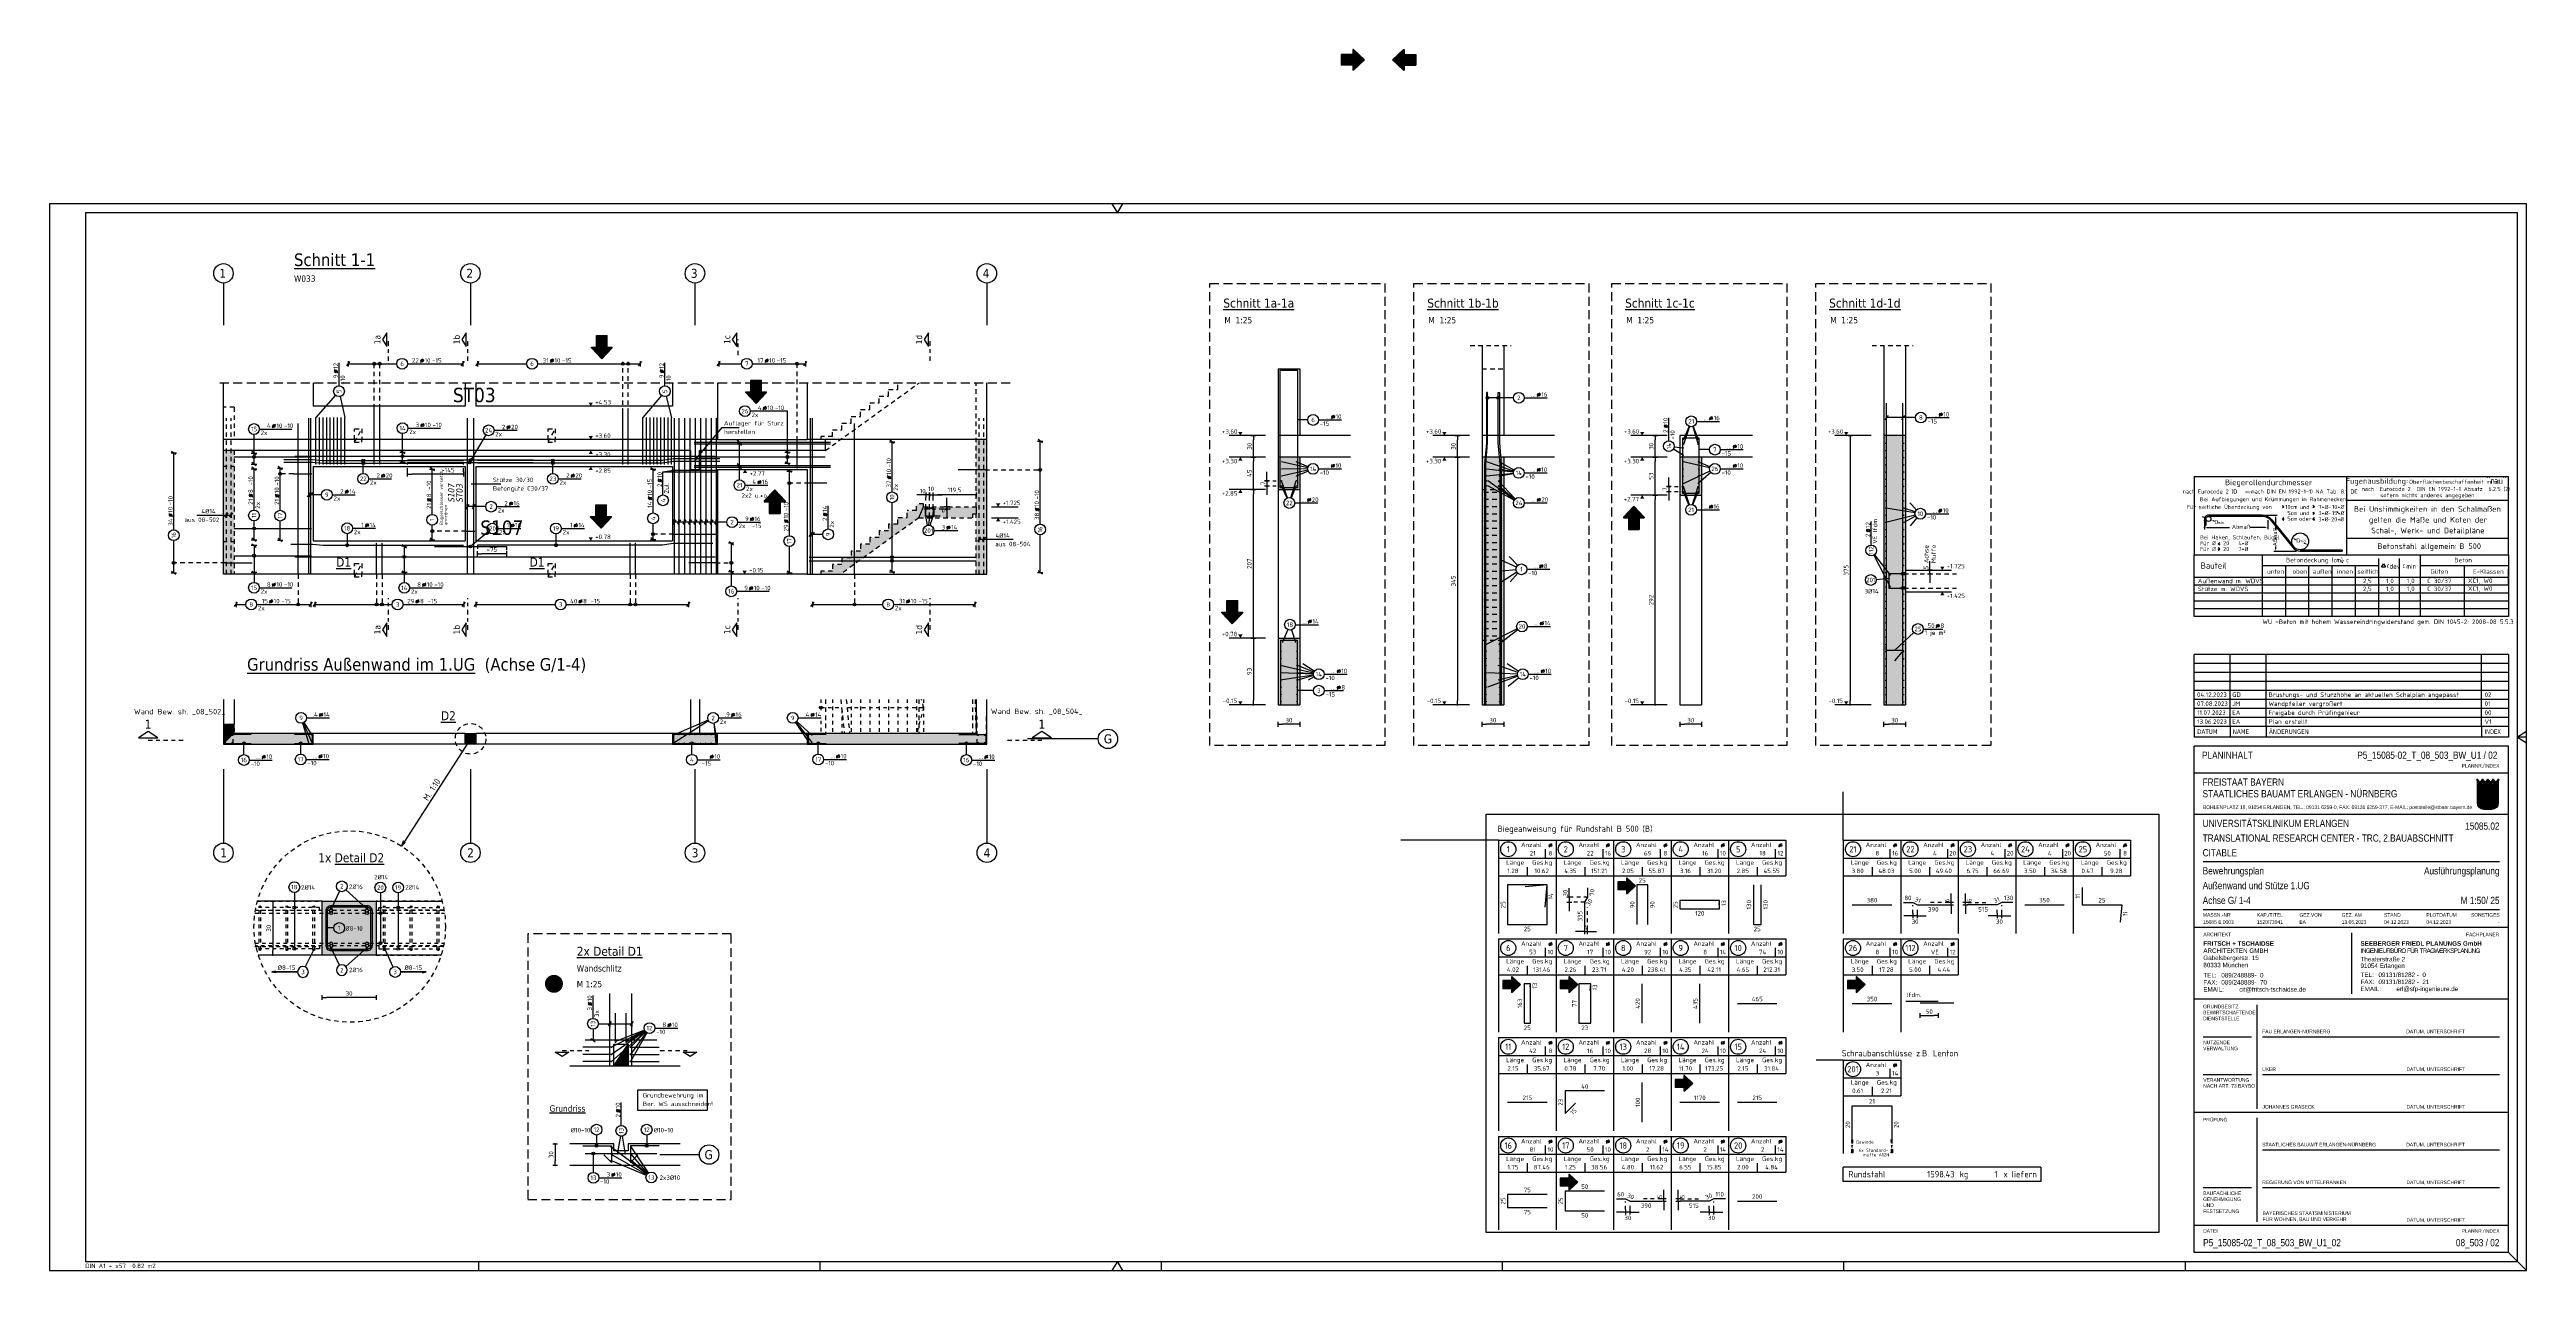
# Model space of a CAD drawing. Extents: x 44 to 147, y 27 to 70.
# Drawn here: x 43.9 to 112.8, y 36 to 70 of the extents above; entities that cross this region are included whole.
import ezdxf
from ezdxf.enums import TextEntityAlignment as Align

# ---------------------------------------------------------------- set-up
doc = ezdxf.new("R2010")
doc.units = 0
doc.header["$LTSCALE"] = 0.5
for name, pattern in [('AUSGEZOGEN', [1000.01, 1000, 0.01]), ('DASHDOT2', [0.5, 0.25, -0.125, 0, -0.125]), ('DASHDOTSMALL', [1.05, 0.5, -0.25, 0.05, -0.25]), ('DASHED', [0.75, 0.5, -0.25]), ('DASHED2', [0.375, 0.25, -0.125]), ('DOT', [0.175, 0.05, -0.125]), ('HIDDEN', [0.375, 0.25, -0.125]), ('HIDDEN2', [0.187, 0.125, -0.062]), ('HIDDEN4', [0.12, 0.02, -0.1]), ('PUNKT', [0.175, 0.05, -0.125]), ('STRICHLINIE', [0.75, 0.5, -0.25]), ('STRICHPUNKT2', [0.55, 0.25, -0.125, 0.05, -0.125]), ('VERDECKT', [0.375, 0.25, -0.125])]:
    doc.linetypes.add(name, pattern=pattern)
for name, color, linetype in [('40 A Plankopf Text F+T', 7, 'Continuous'), ('ACHSEN', 7, 'Continuous'), ('AFU', 7, 'Continuous'), ('BET-ANS', 7, 'Continuous'), ('BETON', 7, 'Continuous'), ('Brüstung EG', 7, 'Continuous'), ('DETAIL', 7, 'Continuous'), ('DRUEBER', 7, 'Continuous'), ('grau_hell', 7, 'Continuous'), ('grau_mittel', 7, 'Continuous'), ('HILFE', 7, 'Continuous'), ('index', 7, 'Continuous'), ('koten', 7, 'Continuous'), ('LENTON', 7, 'Continuous'), ('MASSE', 7, 'Continuous'), ('OBJEKT', 7, 'Continuous'), ('RAHMEN', 7, 'Continuous'), ('RND', 7, 'Continuous'), ('RND_BILD', 7, 'Continuous'), ('SCHNITTE', 7, 'Continuous'), ('SFP_Achsen', 7, 'Continuous'), ('STAHL', 7, 'Continuous'), ('STEMPEL', 7, 'Continuous'), ('TEXT', 7, 'Continuous'), ('VERDECKT', 7, 'Continuous')]:
    doc.layers.add(name, color=color, linetype=linetype)
doc.layers.add('NOPLOT', color=7, linetype='Continuous', plot=False)
doc.styles.add('ERSTELLTER_STIL_3', font='arial.ttf')
doc.styles.add('ERSTELLTER_STIL_4', font='arialbd.ttf')
doc.styles.add('helv', font='tahoma.ttf')
doc.styles.add('plankopf_ArialN', font='ARIALN.TTF')
doc.styles.add('txt', font='isocp.shx')
doc.linetypes.add('AFU_50K', pattern='A,0.15,["/",Standard,S=0.2,R=0,X=-0.01,Y=-0.1],0.07,["/",Standard,S=0.2,R=0,X=-0.01,Y=-0.1],0.15', length=0.37)
doc.linetypes.add('AFU_50L', pattern='A,0.75,["/",Standard,S=0.2,R=0,X=-0.01,Y=-0.1],0.07,["/",Standard,S=0.2,R=0,X=-0.01,Y=-0.1],0.75', length=1.57)
doc.dimstyles.new('DOT_I', dxfattribs={"dimscale": 0.5, "dimtxt": 0.25, "dimasz": 0.25, "dimexe": 0.1, "dimexo": 0.3, "dimgap": 0.1, "dimtad": 1, "dimdec": 3, "dimzin": 3, "dimtxsty": 'txt', "dimblk": 'DOT', "dimblk1": 'DOT', "dimblk2": 'DOT', "dimsah": 1, "dimcen": 0.1, "dimse1": 1, "dimse2": 1, "dimazin": 0, "dimtfac": 1, "dimtdec": 4, "dimtix": 1, "dimtmove": 2, "dimatfit": 3, "dimfxl": 0, "dimtvp": 1, "dimtolj": 1, "dimtzin": 0, "dimarcsym": 0})
pattern_1 = [(0, (-322.07857, -163.97815), (8e-17, 0.254), [])]

# ---------------------------------------------------------------- blocks, each defined once
blk = doc.blocks.new('OKRD_O')
at = {"color": 0, "linetype": 'ByBlock'}
blk.add_solid([(-0.12, 0.2), (0.12, 0.2), (0, 0)], dxfattribs=at)
at = {"color": 0, "linetype": 'ByBlock', "style": 'txt'}
blk.add_attdef('OKRD', (0.25, 0.1), '', height=0.25, dxfattribs=at)
blk = doc.blocks.new('OKRD_U')
at = {"color": 0, "linetype": 'ByBlock'}
blk.add_solid([(-0.12, -0.2), (0.12, -0.2), (0, 0)], dxfattribs=at)
at = {"color": 0, "linetype": 'ByBlock', "style": 'txt'}
blk.add_attdef('OKRD', (0.25, -0.35), '', height=0.25, dxfattribs=at)
blk = doc.blocks.new('RND_LEI')
at = {"layer": 'RND', "color": 7, "linetype": 'Continuous'}
blk.add_line((1.02, 0.07), (1.19, 0.27), dxfattribs=at)
for centre, radius in [((0, 0), 0.3), ((1.11, 0.17), 0.075)]:
    blk.add_circle(centre, radius, dxfattribs=at)
at = {"layer": 'RND', "color": 7, "linetype": 'Continuous', "style": 'txt'}
blk.add_attdef('POSL', text='', height=0.25, dxfattribs=at).set_placement((0, 0), align=Align.MIDDLE)
blk.add_attdef('ANZ', text='', height=0.25, dxfattribs=at).set_placement((0.93, 0.06), align=Align.RIGHT)
for tag, p in [('DUM', (1.25, 0.06)), ('ABSTD', (1.67, 0.06)), ('POSTXT', (0.37, -0.33))]:
    blk.add_attdef(tag, p, '', height=0.25, dxfattribs=at)
blk = doc.blocks.new('lei_gre')
at = {"layer": 'RND', "color": 7, "linetype": 'Continuous'}
for p, q in [((-0.09, -0.12), (0.09, 0.12)), ((0, 0.15), (0, -0.15))]:
    blk.add_line(p, q, dxfattribs=at)
blk = doc.blocks.new('SCHN-2')
at = {"layer": 'SCHNITTE', "color": 6, "linetype": 'Continuous'}
blk.add_lwpolyline([(0.38, 0.09), (0, 0.34), (-0.38, 0.09)], close=True, dxfattribs=at)
at = {"layer": 'SCHNITTE', "color": 1, "linetype": 'DASHDOTSMALL', "style": 'helv'}
blk.add_attdef('SCHN-2', text='', height=0.35, dxfattribs=at).set_placement((0, 0.45), align=Align.CENTER)
blk = doc.blocks.new('RND_HIN')
at = {"layer": 'RND', "color": 7, "linetype": 'Continuous'}
blk.add_circle((0, 0), 0.3, dxfattribs=at)
at = {"layer": 'RND', "color": 7, "linetype": 'Continuous', "style": 'txt'}
blk.add_attdef('POSI', text='', height=0.25, dxfattribs=at).set_placement((0, 0), align=Align.MIDDLE)
blk = doc.blocks.new('DOT')
at = {"layer": 'MASSE', "color": 7, "linetype": 'Continuous'}
for p, q in [((0, 0), (-1, 0)), ((0, 0.54), (0, -0.54))]:
    blk.add_line(p, q, dxfattribs=at)
at = {"layer": 'MASSE', "color": 7, "linetype": 'Continuous', "const_width": 0.2}
blk.add_lwpolyline([(-0.1, 0, 1), (0.1, 0, 1)], format="xyb", close=True, dxfattribs=at)
blk = doc.blocks.new('*D20')
at = {"layer": 'DEFPOINTS', "color": 0, "linetype": 'AUSGEZOGEN', "transparency": 16777216}
for p in [(57.961, 39.555), (57.961, 38.955), (57.961, 38.955)]:
    blk.add_point(p, dxfattribs=at)
at = {"layer": 'MASSE', "color": 0, "linetype": 'AUSGEZOGEN', "lineweight": -2, "transparency": 16777216}
blk.add_line((57.961, 39.43), (57.961, 39.08), dxfattribs=at)
at = {"layer": 'MASSE', "color": 0, "linetype": 'AUSGEZOGEN', "lineweight": -2, "transparency": 16777216, "xscale": 0.125, "yscale": 0.125, "zscale": 0.125}
for p, rotation in [((57.961, 39.555), 90), ((57.961, 38.955), 270)]:
    blk.add_blockref('DOT', p, dxfattribs=dict(at, rotation=rotation))
at = {"layer": 'MASSE', "color": 0, "linetype": 'AUSGEZOGEN', "transparency": 16777216, "insert": (57.848, 39.255), "char_height": 0.125, "attachment_point": 5, "rotation": 90, "style": 'txt'}
blk.add_mtext('\\A1;30', dxfattribs=at)
blk = doc.blocks.new('Pfeillinie')
at = {"layer": 'TEXT', "linetype": 'Continuous'}
blk.add_hatch(color=7, dxfattribs=at).paths.add_polyline_path([(0, 0), (-0.8, 0.2), (-0.8, 0), (-0.8, -0.2)])
at = {"layer": 'TEXT', "color": 7, "linetype": 'Continuous'}
for p, q in [((-0.8, 0), (-0.8, 0.2)), ((-0.8, 0.2), (0, 0)), ((-0.8, 0), (-0.8, -0.2)), ((-0.8, -0.2), (0, 0))]:
    blk.add_line(p, q, dxfattribs=at)
blk = doc.blocks.new('*D21')
at = {"layer": 'DEFPOINTS', "color": 0, "linetype": 'AUSGEZOGEN', "transparency": 16777216}
for p in [(50.101, 46.309), (50.101, 44.809), (50.101, 44.809)]:
    blk.add_point(p, dxfattribs=at)
at = {"layer": 'MASSE', "color": 0, "linetype": 'AUSGEZOGEN', "lineweight": -2, "transparency": 16777216}
blk.add_line((50.101, 46.184), (50.101, 44.934), dxfattribs=at)
at = {"layer": 'MASSE', "color": 0, "linetype": 'AUSGEZOGEN', "lineweight": -2, "transparency": 16777216, "xscale": 0.125, "yscale": 0.125, "zscale": 0.125}
for p, rotation in [((50.101, 46.309), 90), ((50.101, 44.809), 270)]:
    blk.add_blockref('DOT', p, dxfattribs=dict(at, rotation=rotation))
at = {"layer": 'MASSE', "color": 0, "linetype": 'AUSGEZOGEN', "transparency": 16777216, "insert": (49.988, 45.559), "char_height": 0.125, "attachment_point": 5, "rotation": 90, "style": 'txt'}
blk.add_mtext('\\A1;30', dxfattribs=at)
blk = doc.blocks.new('*D22')
at = {"layer": 'DEFPOINTS', "color": 0, "linetype": 'AUSGEZOGEN', "transparency": 16777216}
for p in [(51.476, 43.631), (51.476, 43.631), (52.976, 43.631)]:
    blk.add_point(p, dxfattribs=at)
at = {"layer": 'MASSE', "color": 0, "linetype": 'AUSGEZOGEN', "lineweight": -2, "transparency": 16777216}
blk.add_line((52.851, 43.631), (51.601, 43.631), dxfattribs=at)
at = {"layer": 'MASSE', "color": 0, "linetype": 'AUSGEZOGEN', "lineweight": -2, "transparency": 16777216, "xscale": 0.125, "yscale": 0.125, "zscale": 0.125, "rotation": 180}
blk.add_blockref('DOT', (51.476, 43.631), dxfattribs=at)
at = {"layer": 'MASSE', "color": 0, "linetype": 'AUSGEZOGEN', "lineweight": -2, "transparency": 16777216, "xscale": 0.125, "yscale": 0.125, "zscale": 0.125}
blk.add_blockref('DOT', (52.976, 43.631), dxfattribs=at)
at = {"layer": 'MASSE', "color": 0, "linetype": 'AUSGEZOGEN', "transparency": 16777216, "insert": (52.226, 43.743), "char_height": 0.125, "attachment_point": 5, "style": 'txt'}
blk.add_mtext('\\A1;30', dxfattribs=at)
blk = doc.blocks.new('Bundeslandwappen')
at = {"lineweight": 9, "true_color": 0xffffff}
for points in [[(-5.8, 16.5), (-6, 16.5), (-6, 16.3), (-5.8, 16.3)], [(-5.1, 15.7), (-5.3, 15.7), (-5.3, 15.5), (-5.1, 15.5)], [(-3.5, 15.7), (-3.7, 15.7), (-3.7, 15.5), (-3.5, 15.5)], [(-2.8, 16.5), (-3, 16.5), (-3, 16.3), (-2.8, 16.3)], [(-2.2, 15.7), (-2.4, 15.7), (-2.4, 15.5), (-2.2, 15.5)], [(-0.6, 15.7), (-0.8, 15.7), (-0.8, 15.5), (-0.6, 15.5)], [(0.1, 16.5), (-0.1, 16.5), (-0.1, 16.3), (0.1, 16.3)], [(0.8, 15.7), (0.6, 15.7), (0.6, 15.5), (0.8, 15.5)], [(2.4, 15.7), (2.2, 15.7), (2.2, 15.5), (2.4, 15.5)], [(3, 16.5), (2.8, 16.5), (2.8, 16.3), (3, 16.3)], [(3.7, 15.7), (3.5, 15.7), (3.5, 15.5), (3.7, 15.5)], [(5.3, 15.7), (5.1, 15.7), (5.1, 15.5), (5.3, 15.5)], [(6, 16.5), (5.8, 16.5), (5.8, 16.3), (6, 16.3)]]:
    blk.add_hatch(color=7, dxfattribs=at).paths.add_polyline_path(points)
at = {"true_color": 0xffffff}
for points in [[(-5.3, 12.6), (-5.7, 12.6), (-5.7, 12.2), (-5.1, 12)], [(-3.6, 8.4), (-5.7, 9.2), (-5.7, 6.2), (-2.1, 4.9)], [(-5.7, 6.1), (-5.7, 3.7, 0.041392), (-5.7, 3.1), (-4.2, 2.6)], [(-1.4, 10.7), (-5.1, 12), (-3.6, 8.4), (0.1, 7.1)], [(-0.6, 1.3), (-4.2, 2.6), (-3.3, 0.4, 0.073774), (-2.3, 0.3), (-0.1, 0.3)], [(0.9, 12.6), (-2.2, 12.6), (-1.4, 10.7), (2.2, 9.4)], [(1.6, 3.6), (-2.1, 4.9), (-0.6, 1.3), (2.4, 0.3, 0.043654), (2.9, 0.4)], [(3.7, 5.8), (0.1, 7.1), (1.6, 3.6), (5.2, 2.3)], [(4, 12.6), (1.7, 12.6), (4.4, 11.6)], [(5.7, 8.1), (2.2, 9.4), (3.7, 5.8), (5.7, 5.1)], [(5.7, 11.2), (4.4, 11.6), (5.7, 8.5)]]:
    blk.add_hatch(color=7, dxfattribs=at).paths.add_polyline_path(points)
at = {"lineweight": 9}
h = blk.add_hatch(dxfattribs=at)
h.set_pattern_fill('ANSI31', color=256, scale=0.08, angle=315, style=0)
h.set_pattern_definition(pattern_1)
h.paths.add_polyline_path([(-5.1, 12), (-5.7, 12.2), (-5.7, 9.2), (-3.6, 8.4)])
h = blk.add_hatch(dxfattribs=at)
h.set_pattern_fill('ANSI31', color=256, scale=0.08, angle=315, style=0)
h.set_pattern_definition(pattern_1)
h.paths.add_polyline_path([(-2.1, 4.9), (-5.7, 6.2), (-5.7, 6.1), (-4.2, 2.6), (-0.6, 1.3)])
h = blk.add_hatch(dxfattribs=at)
h.set_pattern_fill('ANSI31', color=256, scale=0.08, angle=315, style=0)
h.set_pattern_definition(pattern_1)
h.paths.add_polyline_path([(-4.2, 2.6), (-5.7, 3.1, 0.285055), (-3.3, 0.4)])
h = blk.add_hatch(dxfattribs=at)
h.set_pattern_fill('ANSI31', color=256, scale=0.08, angle=315, style=0)
h.set_pattern_definition(pattern_1)
h.paths.add_polyline_path([(-2.2, 12.6), (-5.3, 12.6), (-5.1, 12), (-1.4, 10.7)])
h = blk.add_hatch(dxfattribs=at)
h.set_pattern_fill('ANSI31', color=256, scale=0.08, angle=315, style=0)
h.set_pattern_definition(pattern_1)
h.paths.add_polyline_path([(0.1, 7.1), (-3.6, 8.4), (-2.1, 4.9), (1.6, 3.6)])
h = blk.add_hatch(dxfattribs=at)
h.set_pattern_fill('ANSI31', color=256, scale=0.08, angle=315, style=0)
h.set_pattern_definition(pattern_1)
h.paths.add_polyline_path([(2.2, 9.4), (-1.4, 10.7), (0.1, 7.1), (3.7, 5.8)])
h = blk.add_hatch(dxfattribs=at)
h.set_pattern_fill('ANSI31', color=256, scale=0.08, angle=315, style=0)
h.set_pattern_definition(pattern_1)
h.paths.add_polyline_path([(-0.6, 1.3), (-0.1, 0.3), (2.3, 0.3, 0.004354), (2.4, 0.3)])
h = blk.add_hatch(dxfattribs=at)
h.set_pattern_fill('ANSI31', color=256, scale=0.08, angle=315, style=0)
h.set_pattern_definition(pattern_1)
h.paths.add_polyline_path([(4.4, 11.6), (1.7, 12.6), (0.9, 12.6), (2.2, 9.4), (5.7, 8.1), (5.7, 8.5)])
h = blk.add_hatch(dxfattribs=at)
h.set_pattern_fill('ANSI31', color=256, scale=0.08, angle=315, style=0)
h.set_pattern_definition(pattern_1)
h.paths.add_polyline_path([(5.3, 2.1), (5.2, 2.3), (1.6, 3.6), (2.9, 0.4, 0.22704)])
h = blk.add_hatch(dxfattribs=at)
h.set_pattern_fill('ANSI31', color=256, scale=0.08, angle=315, style=0)
h.set_pattern_definition(pattern_1)
h.paths.add_polyline_path([(5.7, 5.1), (3.7, 5.8), (5.2, 2.3), (5.4, 2.2, 0.111178), (5.7, 3.7)])
h = blk.add_hatch(dxfattribs=at)
h.set_pattern_fill('ANSI31', color=256, scale=0.08, angle=315, style=0)
h.set_pattern_definition(pattern_1)
h.paths.add_polyline_path([(5.7, 12.6), (4, 12.6), (4.4, 11.6), (5.7, 11.2)])
for p, q in [((-6, 16.1), (-6, 3.7)), ((-5.6, 16.6), (-5.6, 16.7)), ((-5.6, 15), (-5.6, 15.2)), ((-5.3, 15.2), (-5.3, 15)), ((-4.7, 14.5), (-5.3, 14.5)), ((-4.1, 14.5), (-3.5, 14.5)), ((-3.5, 15.2), (-3.5, 15)), ((-3.4, 13.9), (-2.9, 14.2)), ((-2.9, 13.6), (-3.4, 13.9)), ((-3.2, 16.6), (-3.2, 16.7)), ((-3.2, 15), (-3.2, 15.2)), ((-2.9, 15.6), (-2.9, 14.5)), ((-2.9, 14.2), (-2.5, 13.9)), ((-2.5, 13.9), (-2.9, 13.6)), ((-2.7, 16.6), (-2.7, 16.7)), ((-2.7, 15), (-2.7, 15.2)), ((-2.4, 15.2), (-2.4, 15)), ((-1.7, 14.5), (-2.3, 14.5)), ((-1.2, 14.5), (-0.6, 14.5)), ((-0.5, 15.2), (-0.5, 15)), ((0, 14.2), (-0.4, 13.9)), ((-0.4, 13.9), (0, 13.6)), ((-0.3, 16.6), (-0.2, 16.7)), ((-0.2, 15), (-0.2, 15.2)), ((0, 15.6), (0, 14.5)), ((0.4, 13.9), (0, 14.2)), ((0, 13.6), (0.4, 13.9)), ((0.3, 16.6), (0.2, 16.7)), ((0.2, 15), (0.2, 15.2)), ((0.5, 15.2), (0.5, 15)), ((1.2, 14.5), (0.6, 14.5)), ((1.7, 14.5), (2.3, 14.5)), ((2.4, 15.2), (2.4, 15)), ((2.9, 14.2), (2.5, 13.9)), ((2.5, 13.9), (2.9, 13.6)), ((2.7, 16.6), (2.7, 16.7)), ((2.7, 15), (2.7, 15.2)), ((2.9, 15.6), (2.9, 14.5)), ((3.4, 13.9), (2.9, 14.2)), ((2.9, 13.6), (3.4, 13.9)), ((3.2, 16.6), (3.2, 16.7)), ((3.2, 15), (3.2, 15.2)), ((3.5, 15.2), (3.5, 15)), ((4.1, 14.5), (3.5, 14.5)), ((4.7, 14.5), (5.3, 14.5)), ((5.3, 15.2), (5.3, 15)), ((5.6, 16.6), (5.6, 16.7)), ((5.6, 15), (5.6, 15.2)), ((6, 3.7), (6, 16.1)), ((-6, 13.3), (6, 13.3)), ((-6, 12.9), (6, 12.9)), ((-5.7, 12.6), (-5.7, 3.7)), ((-5.7, 12.6), (5.7, 12.6)), ((-5.7, 12.2), (5.7, 8.1)), ((-5.7, 9.2), (5.7, 5.1)), ((-5.7, 6.2), (5.4, 2.2)), ((-5.7, 6.1), (-3.3, 0.4)), ((-5.7, 3.1), (2.4, 0.3)), ((-5.3, 12.6), (-0.1, 0.3)), ((-2.3, 0.3), (2.3, 0.3)), ((-2.3, 0), (2.3, 0)), ((-2.2, 12.6), (2.9, 0.4)), ((0.9, 12.6), (5.3, 2.1)), ((1.7, 12.6), (5.7, 11.2)), ((4, 12.6), (5.7, 8.5)), ((5.7, 3.7), (5.7, 12.6))]:
    blk.add_line(p, q, dxfattribs=at)
for points in [[(-5.8, 16.3), (-6, 16.3), (-6, 16.5), (-5.8, 16.5)], [(-5.1, 15.5), (-5.3, 15.5), (-5.3, 15.7), (-5.1, 15.7)], [(-4.1, 13.7), (-4.8, 13.7), (-4.8, 14.1), (-4.1, 14.1)], [(-3.7, 15.5), (-3.5, 15.5), (-3.5, 15.7), (-3.7, 15.7)], [(-2.8, 16.3), (-3, 16.3), (-3, 16.5), (-2.8, 16.5)], [(-2.2, 15.5), (-2.4, 15.5), (-2.4, 15.7), (-2.2, 15.7)], [(-1.8, 13.7), (-1, 13.7), (-1, 14.1), (-1.8, 14.1)], [(-0.8, 15.5), (-0.6, 15.5), (-0.6, 15.7), (-0.8, 15.7)], [(0.1, 16.3), (-0.1, 16.3), (-0.1, 16.5), (0.1, 16.5)], [(0.8, 15.5), (0.6, 15.5), (0.6, 15.7), (0.8, 15.7)], [(1.8, 13.7), (1, 13.7), (1, 14.1), (1.8, 14.1)], [(2.2, 15.5), (2.4, 15.5), (2.4, 15.7), (2.2, 15.7)], [(3, 16.3), (2.8, 16.3), (2.8, 16.5), (3, 16.5)], [(3.7, 15.5), (3.5, 15.5), (3.5, 15.7), (3.7, 15.7)], [(4.1, 13.7), (4.8, 13.7), (4.8, 14.1), (4.1, 14.1)], [(5.1, 15.5), (5.3, 15.5), (5.3, 15.7), (5.1, 15.7)], [(5.8, 16.3), (6, 16.3), (6, 16.5), (5.8, 16.5)]]:
    blk.add_lwpolyline(points, close=True, dxfattribs=at)
for centre in [(-5.3, 13.9), (-3.7, 13.9), (-2.2, 13.9), (-0.7, 13.9), (0.7, 13.9), (2.2, 13.9), (3.7, 13.9), (5.3, 13.9)]:
    blk.add_circle(centre, 0.123, dxfattribs=at)
for centre, radius, start, end in [((-5.9, 16.5), 0.362, 44.6681, 253.1183), ((-5.7, 16.7), 0.05, 6.6615, 44.6681), ((-5.6, 16.6), 0.05, 186.6615, 265.6209), ((-5.6, 16.3), 0.281, 346.0232, 85.6209), ((-5.4, 16), 0.179, 74.7883, 15.1356), ((-5.5, 15.2), 0.157, 3.2756, 179.5521), ((-5.2, 15), 0.453, 182.8328, 261.3043), ((-5.4, 16.2), 0.05, 254.7883, 346.0232), ((-5.2, 16), 0.05, 93.0633, 195.1356), ((-5.3, 15.2), 0.191, 249.6358, 3.0857), ((-5.2, 15.9), 0.224, 350.9542, 93.0633), ((-5, 15.2), 0.05, 82.9467, 183.0857), ((-5, 15.5), 0.249, 262.9467, 77.8855), ((-4.9, 15.8), 0.05, 170.9542, 257.8855), ((-4.6, 14.9), 0.224, 71.4, 0), ((-4.7, 14.9), 0.312, 275.9649, 353.9773), ((-4.4, 15.2), 0.208, 317.0775, 222.9225), ((-4.2, 14.9), 0.224, 180, 108.6), ((-4.1, 14.9), 0.312, 186.0227, 264.0351), ((-3.8, 15.5), 0.249, 102.1145, 277.0533), ((-3.9, 15.8), 0.05, 282.1145, 9.0458), ((-3.6, 15.9), 0.224, 86.9367, 189.0458), ((-3.8, 15.2), 0.05, 356.9143, 97.0533), ((-3.5, 15.2), 0.191, 176.9143, 290.3642), ((-3.4, 16), 0.179, 164.8644, 105.2117), ((-3.6, 16), 0.05, 344.8644, 86.9367), ((-3.2, 16.3), 0.281, 94.3791, 193.9768), ((-3.4, 16.2), 0.05, 193.9768, 285.2117), ((-3.3, 15.2), 0.157, 0.4479, 176.7244), ((-3.6, 15), 0.453, 278.6957, 357.1672), ((-2.9, 16.6), 0.264, 24.0166, 155.3409), ((-3.1, 16.7), 0.05, 155.2288, 173.3385), ((-3.2, 16.6), 0.05, 274.3791, 353.3385), ((-2.7, 16.7), 0.05, 6.6615, 24.0166), ((-2.6, 16.6), 0.05, 186.6615, 265.6209), ((-2.5, 16), 0.179, 74.7883, 15.1356), ((-2.6, 15.2), 0.157, 3.2756, 179.5521), ((-2.3, 15), 0.453, 182.8328, 261.3043), ((-2.7, 16.3), 0.281, 346.0232, 85.6209), ((-2.4, 16.2), 0.05, 254.7883, 346.0232), ((-2.3, 15.2), 0.191, 249.6358, 3.0857), ((-2.3, 15.9), 0.224, 350.9542, 93.0633), ((-2.3, 16), 0.05, 93.0633, 195.1356), ((-2.1, 15.5), 0.249, 262.9467, 77.8855), ((-2.1, 15.2), 0.05, 82.9467, 183.0857), ((-2, 15.8), 0.05, 170.9542, 257.8855), ((-1.7, 14.9), 0.224, 71.4, 0), ((-1.5, 15.2), 0.208, 317.0775, 222.9225), ((-1.8, 14.9), 0.312, 275.9649, 353.9773), ((-1.2, 14.9), 0.224, 180, 108.6), ((-1.2, 14.9), 0.312, 186.0227, 264.0351), ((-0.9, 15.5), 0.249, 102.1145, 277.0533), ((-0.7, 15.9), 0.224, 86.9367, 189.0458), ((-0.9, 15.8), 0.05, 282.1145, 9.0458), ((-0.8, 15.2), 0.05, 356.9143, 97.0533), ((-0.6, 15.2), 0.191, 176.9143, 290.3642), ((-0.7, 16), 0.05, 344.8644, 86.9367), ((-0.3, 16.3), 0.281, 94.3791, 193.9768), ((-0.4, 16), 0.179, 164.8644, 105.2117), ((-0.5, 16.2), 0.05, 193.9768, 285.2117), ((-0.7, 15), 0.453, 278.6957, 357.1672), ((-0.4, 15.2), 0.157, 0.4479, 176.7244), ((-0.3, 16.6), 0.05, 274.3791, 353.3385), ((0, 16.6), 0.264, 24.0166, 155.3409), ((-0.2, 16.7), 0.05, 155.2288, 173.3385), ((0.2, 16.7), 0.05, 6.6615, 24.0166), ((0.4, 15.2), 0.157, 3.2756, 179.5521), ((0.7, 15), 0.453, 182.8328, 261.3043), ((0.3, 16.6), 0.05, 186.6615, 265.6209), ((0.3, 16.3), 0.281, 346.0232, 85.6209), ((0.4, 16), 0.179, 74.7883, 15.1356), ((0.5, 16.2), 0.05, 254.7883, 346.0232), ((0.6, 15.2), 0.191, 249.6358, 3.0857), ((0.7, 16), 0.05, 93.0633, 195.1356), ((0.7, 15.9), 0.224, 350.9542, 93.0633), ((0.8, 15.2), 0.05, 82.9467, 183.0857), ((0.9, 15.5), 0.249, 262.9467, 77.8855), ((0.9, 15.8), 0.05, 170.9542, 257.8855), ((1.2, 14.9), 0.224, 71.4, 0), ((1.2, 14.9), 0.312, 275.9649, 353.9773), ((1.5, 15.2), 0.208, 317.0775, 222.9225), ((1.7, 14.9), 0.224, 180, 108.6), ((1.8, 14.9), 0.312, 186.0227, 264.0351), ((2.1, 15.5), 0.249, 102.1145, 277.0533), ((2.3, 15.9), 0.224, 86.9367, 189.0458), ((2, 15.8), 0.05, 282.1145, 9.0458), ((2.1, 15.2), 0.05, 356.9143, 97.0533), ((2.3, 15.2), 0.191, 176.9143, 290.3642), ((2.5, 16), 0.179, 164.8644, 105.2117), ((2.3, 16), 0.05, 344.8644, 86.9367), ((2.3, 15), 0.453, 278.6957, 357.1672), ((2.7, 16.3), 0.281, 94.3791, 193.9768), ((2.4, 16.2), 0.05, 193.9768, 285.2117), ((2.6, 15.2), 0.157, 0.4479, 176.7244), ((2.6, 16.6), 0.05, 274.3791, 353.3385), ((2.9, 16.6), 0.264, 24.0166, 155.3409), ((2.7, 16.7), 0.05, 155.2288, 173.3385), ((3.1, 16.7), 0.05, 6.6615, 24.0166), ((3.2, 16.6), 0.05, 186.6615, 265.6209), ((3.2, 16.3), 0.281, 346.0232, 85.6209), ((3.4, 16), 0.179, 74.7883, 15.1356), ((3.3, 15.2), 0.157, 3.2756, 179.5521), ((3.6, 15), 0.453, 182.8328, 261.3043), ((3.4, 16.2), 0.05, 254.7883, 346.0232), ((3.6, 16), 0.05, 93.0633, 195.1356), ((3.5, 15.2), 0.191, 249.6358, 3.0857), ((3.6, 15.9), 0.224, 350.9542, 93.0633), ((3.8, 15.2), 0.05, 82.9467, 183.0857), ((3.8, 15.5), 0.249, 262.9467, 77.8855), ((3.9, 15.8), 0.05, 170.9542, 257.8855), ((4.2, 14.9), 0.224, 71.4, 0), ((4.1, 14.9), 0.312, 275.9649, 353.9773), ((4.4, 15.2), 0.208, 317.0775, 222.9225), ((4.6, 14.9), 0.224, 180, 108.6), ((4.7, 14.9), 0.312, 186.0227, 264.0351), ((5, 15.5), 0.249, 102.1145, 277.0533), ((4.9, 15.8), 0.05, 282.1145, 9.0458), ((5.2, 15.9), 0.224, 86.9367, 189.0458), ((5, 15.2), 0.05, 356.9143, 97.0533), ((5.3, 15.2), 0.191, 176.9143, 290.3642), ((5.4, 16), 0.179, 164.8644, 105.2117), ((5.2, 16), 0.05, 344.8644, 86.9367), ((5.6, 16.3), 0.281, 94.3791, 193.9768), ((5.4, 16.2), 0.05, 193.9768, 285.2117), ((5.5, 15.2), 0.157, 0.4479, 176.7244), ((5.2, 15), 0.453, 278.6957, 357.1672), ((5.9, 16.5), 0.362, 286.8817, 135.3319), ((5.7, 16.7), 0.05, 135.3319, 173.3385), ((5.6, 16.6), 0.05, 274.3791, 353.3385), ((-2.3, 3.7), 3.7, 180, 270), ((-2.3, 3.7), 3.4, 180, 270), ((2.3, 3.7), 3.7, 270, 0), ((2.3, 3.7), 3.4, 270, 0)]:
    blk.add_arc(centre, radius, start, end, dxfattribs=at)
blk = doc.blocks.new('Plankopf_PU')
for p, q in [((-18.5, 25.4), (-18.5, 27.7)), ((-1, 27.7), (-18.5, 27.7)), ((-1, 27.7), (-18.5, 27.7)), ((-1, 25.4), (-1, 27.7)), ((-1, 25.4), (-18.5, 25.4)), ((-1, 25.4), (-18.5, 25.4)), ((-18.5, 19.1), (-18.5, 25.4)), ((-1, 19.1), (-1, 25.4)), ((-1.5, 22.75), (-18, 22.75)), ((-18, 20.1), (-1.5, 20.1)), ((-18.5, 15.1), (-18.5, 19.1)), ((-1, 19.1), (-18.5, 19.1)), ((-9.75, 18.8), (-9.75, 15.4)), ((-1, 15.1), (-1, 19.1)), ((-1, 15.1), (-18.5, 15.1)), ((-1, 15.1), (-18.5, 15.1)), ((-18.5, 8.8), (-18.5, 15.1)), ((-15, 9), (-15, 14.8)), ((-1, 8.8), (-1, 15.1)), ((-15.3, 13), (-18, 13)), ((-1.5, 13), (-14.7, 13)), ((-15.3, 10.9), (-18, 10.9)), ((-1.5, 10.9), (-14.7, 10.9)), ((-18.5, 2.5), (-18.5, 8.8)), ((-1, 8.8), (-18.5, 8.8)), ((-15, 2.7), (-15, 8.5)), ((-1, 2.5), (-1, 8.8)), ((-1.5, 6.7), (-14.7, 6.7)), ((-15.3, 4.6), (-18, 4.6)), ((-1.5, 4.6), (-14.7, 4.6)), ((-1, 2.5), (-18.5, 2.5)), ((-18.5, 1), (-18.5, 2.5)), ((-1, 2.5), (-18.5, 2.5)), ((-1, 1), (-1, 2.5)), ((-1, 1), (-18.5, 1))]:
    blk.add_line(p, q)
at = {"xscale": 0.1, "yscale": 0.1, "zscale": 0.1}
blk.add_blockref('Bundeslandwappen', (-2.15, 25.67), dxfattribs=at)
at = {"linetype": 'AUSGEZOGEN', "lineweight": 35, "style": 'plankopf_ArialN'}
blk.add_text('STAATLICHES BAUAMT ERLANGEN - NÜRNBERG', height=0.4, dxfattribs=at).set_placement((-18.03, 26.55), align=Align.MIDDLE_LEFT)
for s, height, p in [('FREISTAAT BAYERN', 0.4, (-18.03, 27.4)), ('PRÜFUNG', 0.2, (-18.01, 8.5))]:
    blk.add_text(s, height=height, dxfattribs=at).set_placement(p, align=Align.TOP_LEFT)
at = {"style": 'plankopf_ArialN'}
for s, p in [('BOHLENPLATZ 18, 91054 ERLANGEN, TEL.: 09131 6259-0, FAX: 09131 6259-377, E-MAIL: poststelle@stbaer.bayern.de', (-18.01, 25.7)), ('MASSN.-NR', (-18.01, 19.7)), ('KAP./TITEL', (-15.01, 19.7)), ('GEZ.VON', (-12.64, 19.7)), ('GEZ. AM', (-10.29, 19.7)), ('STAND', (-7.93, 19.7)), ('PLOTDATUM', (-5.57, 19.7)), ('FAU ERLANGEN-NÜRNBERG', (-14.71, 13.21)), ('DATUM, UNTERSCHRIFT', (-6.69, 13.21)), ('UKER', (-14.71, 11.11)), ('DATUM, UNTERSCHRIFT', (-6.68, 11.11)), ('JOHANNES GRASECK', (-14.7, 9.01)), ('DATUM, UNTERSCHRIFT', (-6.68, 9.01)), ('STAATLICHES BAUAMT ERLANGEN-NÜRNBERG', (-14.71, 6.91)), ('DATUM, UNTERSCHRIFT', (-6.69, 6.91)), ('REGIERUNG VON MITTELFRANKEN', (-14.71, 4.81)), ('DATUM, UNTERSCHRIFT', (-6.68, 4.81)), ('DATUM, UNTERSCHRIFT', (-6.68, 2.71)), ('DATEI', (-18, 2.1))]:
    blk.add_text(s, height=0.2, dxfattribs=at).set_placement(p)
for s, p in [('SONSTIGES', (-1.49, 19.7)), ('PLANNR./INDEX', (-1.5, 2.1))]:
    blk.add_text(s, height=0.2, dxfattribs=at).set_placement(p, align=Align.RIGHT)
at = {"linetype": 'AUSGEZOGEN', "lineweight": 35, "style": 'plankopf_ArialN'}
blk.add_text('ARCHITEKT', height=0.2, dxfattribs=at).set_placement((-17.99, 18.61))
blk.add_text('FACHPLANER', height=0.2, dxfattribs=at).set_placement((-1.52, 18.61), align=Align.RIGHT)
at = {"insert": (-5.57, 19.3), "char_height": 0.2, "attachment_point": 7, "style": 'plankopf_ArialN'}
blk.add_mtext('04.12.2023', dxfattribs=at)
at = {"char_height": 0.2, "attachment_point": 1, "style": 'plankopf_ArialN'}
for s, insert, width in [('GRUNDBESITZ\\PBEWIRTSCHAFTENDE DIENSTSTELLE', (-18, 14.8), 2.5), ('NUTZENDE^JVERWALTUNG', (-18, 12.8), 2.6984), ('VERANTWORTUNG  NACH ART. 73 BAYBO', (-17.99, 10.71), 2.6877), ('BAUFACHLICHE GENEHMIGUNG UND FESTSETZUNG', (-18, 4.4), 2.2311), ('BAYERISCHES STAATSMINISTERIUM ^JFÜR WOHNEN, BAU UND VERKEHR', (-14.69, 3.29), 9.2941)]:
    blk.add_mtext(s, dxfattribs=dict(at, insert=insert, width=width))
at = {"style": 'plankopf_ArialN'}
for tag, p in [('PROJEKTBEZEICHNUNGZ1', (-18.03, 24.58)), ('PROJEKTBEZEICHNUNGZ2', (-18.03, 23.76)), ('PROJEKTBEZEICHNUNGZ3', (-18.03, 22.94))]:
    blk.add_attdef(tag, text='', height=0.4, dxfattribs=at).set_placement(p, align=Align.BOTTOM_LEFT)
for tag, p in [('GEB.-NR', (-1.5, 24.95)), ('0.000X', (-1.51, 1.75))]:
    blk.add_attdef(tag, text='', height=0.4, dxfattribs=at).set_placement(p, align=Align.TOP_RIGHT)
for tag, p, height in [('PLANINHALTZ1', (-18.03, 22.06), 0.4), ('PLANINHALTZ2', (-18.03, 21.23), 0.4), ('PLANINHALTZ3', (-18.03, 20.41), 0.4), ('MASSN.-NR', (-18.01, 19.3), 0.2), ('KAPITEL/TITEL', (-15.01, 19.3), 0.2), ('GEZ_VON', (-12.64, 19.3), 0.2), ('GEZ_AM', (-10.29, 19.3), 0.2), ('STAND', (-7.93, 19.3), 0.2)]:
    blk.add_attdef(tag, p, '', height=height, dxfattribs=at)
for tag, height, p in [('PLANUNGSPHASE', 0.4, (-1.5, 22.06)), ('PROJEKTKATEGORIE', 0.4, (-1.5, 21.23)), ('MAßSTAB', 0.4, (-1.5, 20.41)), ('SONSTIGES', 0.2, (-1.5, 19.3))]:
    blk.add_attdef(tag, text='', height=height, dxfattribs=at).set_placement(p, align=Align.RIGHT)
at = {"layer": '40 A Plankopf Text F+T', "color": 7, "linetype": 'Continuous', "lineweight": 13, "char_height": 0.25, "attachment_point": 7}
for s, insert, style in [('\\A1;ARCHITEKTEN GMBH', (-17.99, 17.68), 'ERSTELLTER_STIL_3'), ('\\A1;FRITSCH + TSCHAIDSE ', (-17.99, 18.08), 'ERSTELLTER_STIL_4'), ('\\A1;SEEBERGER FRIEDL PLANUNGS GmbH', (-9.24, 18.08), 'ERSTELLTER_STIL_4'), ('\\A1;{\\T0.8;INGENIEURBÜRO FÜR TRAGWERKSPLANUNG}', (-9.24, 17.68), 'ERSTELLTER_STIL_3'), ('\\A1;Gabelsbergerstr. 15', (-17.99, 17.21), 'ERSTELLTER_STIL_3'), ('\\A1;80333 München', (-17.99, 16.88), 'ERSTELLTER_STIL_3'), ('\\A1;Theaterstraße 2', (-9.24, 17.21), 'ERSTELLTER_STIL_3'), ('\\A1;91054 Erlangen', (-9.24, 16.77), 'ERSTELLTER_STIL_3')]:
    blk.add_mtext(s, dxfattribs=dict(at, insert=insert, style=style))
at = {"layer": '40 A Plankopf Text F+T', "color": 7, "linetype": 'Continuous', "lineweight": 13, "char_height": 0.25, "attachment_point": 7, "line_spacing_factor": 0.945293, "style": 'ERSTELLTER_STIL_3'}
for s, insert in [('\\A1;TEL: ^I089/248889-  0\\PFAX: ^I089/248889-  70\\PEMAIL: ^Icit@fritsch-tschaidse.de', (-17.99, 15.48)), ('\\A1;TEL: ^I09131/81282 -  0\\PFAX: ^I09131/81282 -  21\\PEMAIL: ^Ierl@sfp-ingenieure.de', (-9.24, 15.48))]:
    blk.add_mtext(s, dxfattribs=dict(at, insert=insert))
blk = doc.blocks.new('Plankopf-ER')
at = {"layer": 'RAHMEN', "color": 7, "linetype": 'Continuous'}
for p, q in [((-0.5, 4.6), (-18, 4.6)), ((-18, 4.1), (-18, 4.6)), ((-16, 4.1), (-16, 4.6)), ((-14, 4.1), (-14, 4.6)), ((-2, 4.1), (-2, 4.6)), ((-0.5, 4.6), (-0.5, 4.1)), ((-0.5, 4.1), (-18, 4.1)), ((-18, 3.6), (-18, 4.1)), ((-0.5, 3.6), (-18, 3.6)), ((-18, 3.1), (-18, 3.6)), ((-0.5, 3.1), (-18, 3.1)), ((-18, 2.6), (-18, 3.1)), ((-16, 3.6), (-16, 4.1)), ((-16, 3.1), (-16, 3.6)), ((-16, 2.6), (-16, 3.1)), ((-14, 3.6), (-14, 4.1)), ((-14, 3.1), (-14, 3.6)), ((-14, 2.6), (-14, 3.1)), ((-2, 3.6), (-2, 4.1)), ((-2, 3.1), (-2, 3.6)), ((-2, 2.6), (-2, 3.1)), ((-0.5, 4.1), (-0.5, 3.6)), ((-0.5, 3.6), (-0.5, 3.1)), ((-0.5, 3.1), (-0.5, 2.6)), ((-0.5, 2.6), (-18, 2.6)), ((-18, 2.1), (-18, 2.6)), ((-0.5, 2.1), (-18, 2.1)), ((-18, 1.6), (-18, 2.1)), ((-0.5, 1.6), (-18, 1.6)), ((-18, 1.1), (-18, 1.6)), ((-16, 2.1), (-16, 2.6)), ((-16, 1.6), (-16, 2.1)), ((-16, 1.1), (-16, 1.6)), ((-14, 2.1), (-14, 2.6)), ((-14, 1.6), (-14, 2.1)), ((-14, 1.1), (-14, 1.6)), ((-2, 2.1), (-2, 2.6)), ((-2, 1.6), (-2, 2.1)), ((-2, 1.1), (-2, 1.6)), ((-0.5, 2.6), (-0.5, 2.1)), ((-0.5, 2.1), (-0.5, 1.6)), ((-0.5, 1.6), (-0.5, 1.1)), ((-0.5, 1.1), (-18, 1.1)), ((-18, 0.6), (-18, 1.1)), ((-0.5, 0.6), (-18, 0.6)), ((-18, 0.6), (-18, 0)), ((-0.5, 0), (-18, 0)), ((-16, 0.6), (-16, 1.1)), ((-16, 0.6), (-16, 0)), ((-14, 0.6), (-14, 1.1)), ((-14, 0.6), (-14, 0)), ((-2, 0.6), (-2, 1.1)), ((-2, 0.6), (-2, 0)), ((-0.5, 1.1), (-0.5, 0.6)), ((-0.5, 0.6), (-0.5, 0))]:
    blk.add_line(p, q, dxfattribs=at)
at = {"layer": 'RAHMEN', "color": 7, "linetype": 'Continuous', "style": 'txt'}
for tag, p in [('INDEX-D8', (-17.84, 4.24)), ('INDEX-N8', (-15.88, 4.24)), ('INDEX-X8', (-13.86, 4.24)), ('INDEX8', (-1.83, 4.24)), ('INDEX-D7', (-17.84, 3.74)), ('INDEX-D6', (-17.84, 3.24)), ('INDEX-D5', (-17.84, 2.74)), ('INDEX-N7', (-15.88, 3.74)), ('INDEX-N6', (-15.88, 3.24)), ('INDEX-N5', (-15.88, 2.74)), ('INDEX-X7', (-13.86, 3.74)), ('INDEX-X6', (-13.86, 3.24)), ('INDEX-X5', (-13.86, 2.74)), ('INDEX7', (-1.83, 3.74)), ('INDEX6', (-1.83, 3.24)), ('INDEX5', (-1.83, 2.74)), ('INDEX-D4', (-17.84, 2.24)), ('INDEX-D3', (-17.84, 1.74)), ('INDEX-D2', (-17.84, 1.24)), ('INDEX-N4', (-15.88, 2.24)), ('INDEX-N3', (-15.88, 1.74)), ('INDEX-N2', (-15.88, 1.24)), ('INDEX-X4', (-13.86, 2.24)), ('INDEX-X3', (-13.86, 1.74)), ('INDEX-X2', (-13.86, 1.24)), ('INDEX4', (-1.83, 2.24)), ('INDEX3', (-1.83, 1.74)), ('INDEX2', (-1.83, 1.24)), ('INDEX-D1', (-17.84, 0.74)), ('INDEX-N1', (-15.88, 0.74)), ('INDEX-X1', (-13.86, 0.74)), ('INDEX1', (-1.83, 0.74))]:
    blk.add_attdef(tag, p, '', height=0.25, dxfattribs=at)
at = {"layer": 'STEMPEL', "color": 7, "linetype": 'Continuous', "style": 'helv'}
for s, p in [('DATUM', (-17.83, 0.18)), ('NAME', (-15.85, 0.18)), ('ÄNDERUNGEN', (-13.83, 0.18))]:
    blk.add_text(s, height=0.25, dxfattribs=at).set_placement(p)
at = {"layer": 'STEMPEL', "color": 7, "linetype": 'Continuous', "style": 'helv', "width": 0.8}
blk.add_text('INDEX', height=0.25, dxfattribs=at).set_placement((-1.83, 0.18))
blk = doc.blocks.new('A1-57-0')
at = {"layer": 'RAHMEN'}
for p, q in [((137.9, 59.4), (0, 59.4)), ((0, 59.4), (0, 0)), ((137.9, 0), (137.9, 59.4)), ((0, 0), (137.9, 0))]:
    blk.add_line(p, q, dxfattribs=at)
at = {"layer": 'RAHMEN', "color": 7, "linetype": 'Continuous'}
for p, q in [((59.14, 59.4), (59.45, 58.9)), ((59.45, 58.9), (59.76, 59.4)), ((137.9, 30.01), (137.4, 29.7)), ((137.4, 29.7), (137.9, 29.39)), ((59.45, 0.5), (59.14, 0)), ((59.76, 0), (59.45, 0.5))]:
    blk.add_line(p, q, dxfattribs=at)
at = {"layer": 'RAHMEN', "color": 5}
for p, q in [((137.4, 58.9), (2, 58.9)), ((2, 58.9), (2, 0.5)), ((137.4, 0.5), (137.4, 58.9)), ((2, 0.5), (137.4, 0.5))]:
    blk.add_line(p, q, dxfattribs=at)
at = {"layer": 'RAHMEN', "color": 7}
for p, q in [((23.9, 0), (23.9, 0.5)), ((42.9, 0), (42.9, 0.5)), ((61.9, 0), (61.9, 0.5)), ((80.9, 0), (80.9, 0.5)), ((99.9, 0), (99.9, 0.5)), ((118.9, 0.5), (118.9, 0))]:
    blk.add_line(p, q, dxfattribs=at)
at = {"layer": 'RAHMEN', "color": 7, "style": 'txt'}
blk.add_text('DIN A1 + x57  0.82 m2', height=0.25, dxfattribs=at).set_placement((1.99, 0.13))
blk = doc.blocks.new('*D25')
at = {"layer": 'DEFPOINTS', "color": 0, "linetype": 'AUSGEZOGEN', "transparency": 16777216}
for p in [(78.089, 51.236), (78.089, 51.236), (78.689, 51.236)]:
    blk.add_point(p, dxfattribs=at)
at = {"layer": 'MASSE', "color": 0, "linetype": 'AUSGEZOGEN', "lineweight": -2, "transparency": 16777216}
blk.add_line((78.564, 51.236), (78.214, 51.236), dxfattribs=at)
at = {"layer": 'MASSE', "color": 0, "linetype": 'AUSGEZOGEN', "lineweight": -2, "transparency": 16777216, "xscale": 0.125, "yscale": 0.125, "zscale": 0.125, "rotation": 180}
blk.add_blockref('DOT', (78.089, 51.236), dxfattribs=at)
at = {"layer": 'MASSE', "color": 0, "linetype": 'AUSGEZOGEN', "lineweight": -2, "transparency": 16777216, "xscale": 0.125, "yscale": 0.125, "zscale": 0.125}
blk.add_blockref('DOT', (78.689, 51.236), dxfattribs=at)
at = {"layer": 'MASSE', "color": 0, "linetype": 'AUSGEZOGEN', "transparency": 16777216, "insert": (78.389, 51.349), "char_height": 0.125, "attachment_point": 5, "style": 'txt'}
blk.add_mtext('\\A1;30', dxfattribs=at)
blk = doc.blocks.new('*D26')
at = {"layer": 'DEFPOINTS', "color": 0, "linetype": 'AUSGEZOGEN', "transparency": 16777216}
for p in [(77.399, 53.638), (77.399, 51.778), (77.399, 51.778)]:
    blk.add_point(p, dxfattribs=at)
at = {"layer": 'MASSE', "color": 0, "linetype": 'AUSGEZOGEN', "lineweight": -2, "transparency": 16777216}
blk.add_line((77.399, 53.513), (77.399, 51.903), dxfattribs=at)
at = {"layer": 'MASSE', "color": 0, "linetype": 'AUSGEZOGEN', "lineweight": -2, "transparency": 16777216, "xscale": 0.125, "yscale": 0.125, "zscale": 0.125}
for p, rotation in [((77.399, 53.638), 90), ((77.399, 51.778), 270)]:
    blk.add_blockref('DOT', p, dxfattribs=dict(at, rotation=rotation))
at = {"layer": 'MASSE', "color": 0, "linetype": 'AUSGEZOGEN', "transparency": 16777216, "insert": (77.287, 52.708), "char_height": 0.125, "attachment_point": 5, "rotation": 90, "style": 'txt'}
blk.add_mtext('\\A1;93', dxfattribs=at)
blk = doc.blocks.new('*D27')
at = {"layer": 'DEFPOINTS', "color": 0, "linetype": 'AUSGEZOGEN', "transparency": 16777216}
for p in [(77.399, 57.778), (77.399, 57.778), (77.399, 53.638)]:
    blk.add_point(p, dxfattribs=at)
at = {"layer": 'MASSE', "color": 0, "linetype": 'AUSGEZOGEN', "lineweight": -2, "transparency": 16777216}
blk.add_line((77.399, 53.763), (77.399, 57.653), dxfattribs=at)
at = {"layer": 'MASSE', "color": 0, "linetype": 'AUSGEZOGEN', "lineweight": -2, "transparency": 16777216, "xscale": 0.125, "yscale": 0.125, "zscale": 0.125}
for p, rotation in [((77.399, 57.778), 90), ((77.399, 53.638), 270)]:
    blk.add_blockref('DOT', p, dxfattribs=dict(at, rotation=rotation))
at = {"layer": 'MASSE', "color": 0, "linetype": 'AUSGEZOGEN', "transparency": 16777216, "insert": (77.287, 55.708), "char_height": 0.125, "attachment_point": 5, "rotation": 90, "style": 'txt'}
blk.add_mtext('\\A1;207', dxfattribs=at)
blk = doc.blocks.new('*D28')
at = {"layer": 'DEFPOINTS', "color": 0, "linetype": 'AUSGEZOGEN', "transparency": 16777216}
for p in [(77.399, 58.678), (77.399, 58.678), (77.399, 57.778)]:
    blk.add_point(p, dxfattribs=at)
at = {"layer": 'MASSE', "color": 0, "linetype": 'AUSGEZOGEN', "lineweight": -2, "transparency": 16777216}
blk.add_line((77.399, 57.903), (77.399, 58.553), dxfattribs=at)
at = {"layer": 'MASSE', "color": 0, "linetype": 'AUSGEZOGEN', "lineweight": -2, "transparency": 16777216, "xscale": 0.125, "yscale": 0.125, "zscale": 0.125}
for p, rotation in [((77.399, 58.678), 90), ((77.399, 57.778), 270)]:
    blk.add_blockref('DOT', p, dxfattribs=dict(at, rotation=rotation))
at = {"layer": 'MASSE', "color": 0, "linetype": 'AUSGEZOGEN', "transparency": 16777216, "insert": (77.287, 58.228), "char_height": 0.125, "attachment_point": 5, "rotation": 90, "style": 'txt'}
blk.add_mtext('\\A1;45', dxfattribs=at)
blk = doc.blocks.new('*D29')
at = {"layer": 'DEFPOINTS', "color": 0, "linetype": 'AUSGEZOGEN', "transparency": 16777216}
for p in [(77.399, 59.278), (77.399, 59.278), (77.399, 58.678)]:
    blk.add_point(p, dxfattribs=at)
at = {"layer": 'MASSE', "color": 0, "linetype": 'AUSGEZOGEN', "lineweight": -2, "transparency": 16777216}
blk.add_line((77.399, 58.803), (77.399, 59.153), dxfattribs=at)
at = {"layer": 'MASSE', "color": 0, "linetype": 'AUSGEZOGEN', "lineweight": -2, "transparency": 16777216, "xscale": 0.125, "yscale": 0.125, "zscale": 0.125}
for p, rotation in [((77.399, 59.278), 90), ((77.399, 58.678), 270)]:
    blk.add_blockref('DOT', p, dxfattribs=dict(at, rotation=rotation))
at = {"layer": 'MASSE', "color": 0, "linetype": 'AUSGEZOGEN', "transparency": 16777216, "insert": (77.287, 58.978), "char_height": 0.125, "attachment_point": 5, "rotation": 90, "style": 'txt'}
blk.add_mtext('\\A1;30', dxfattribs=at)
blk = doc.blocks.new('*D30')
at = {"layer": 'DEFPOINTS', "color": 0, "linetype": 'AUSGEZOGEN', "transparency": 16777216}
for p in [(68.284, 57.626), (68.284, 57.626), (68.384, 57.626)]:
    blk.add_point(p, dxfattribs=at)
at = {"layer": 'MASSE', "color": 0, "linetype": 'AUSGEZOGEN', "lineweight": -2, "transparency": 16777216}
for p, q in [((68.159, 57.626), (68.034, 57.626)), ((68.384, 57.626), (68.284, 57.626)), ((68.509, 57.626), (68.634, 57.626))]:
    blk.add_line(p, q, dxfattribs=at)
at = {"layer": 'MASSE', "color": 0, "linetype": 'AUSGEZOGEN', "lineweight": -2, "transparency": 16777216, "xscale": 0.125, "yscale": 0.125, "zscale": 0.125}
blk.add_blockref('DOT', (68.284, 57.626), dxfattribs=at)
at = {"layer": 'MASSE', "color": 0, "linetype": 'AUSGEZOGEN', "lineweight": -2, "transparency": 16777216, "xscale": 0.125, "yscale": 0.125, "zscale": 0.125, "rotation": 180}
blk.add_blockref('DOT', (68.384, 57.626), dxfattribs=at)
at = {"layer": 'MASSE', "color": 0, "linetype": 'AUSGEZOGEN', "transparency": 16777216, "insert": (68.194, 57.725), "char_height": 0.125, "attachment_point": 5, "style": 'txt'}
blk.add_mtext('\\A1;10', dxfattribs=at)
blk = doc.blocks.new('*D31')
at = {"layer": 'DEFPOINTS', "color": 0, "linetype": 'AUSGEZOGEN', "transparency": 16777216}
for p in [(68.384, 57.626), (68.484, 57.626), (68.484, 57.626)]:
    blk.add_point(p, dxfattribs=at)
at = {"layer": 'MASSE', "color": 0, "linetype": 'AUSGEZOGEN', "lineweight": -2, "transparency": 16777216}
for p, q in [((68.259, 57.626), (68.134, 57.626)), ((68.384, 57.626), (68.484, 57.626)), ((68.609, 57.626), (68.734, 57.626))]:
    blk.add_line(p, q, dxfattribs=at)
at = {"layer": 'MASSE', "color": 0, "linetype": 'AUSGEZOGEN', "lineweight": -2, "transparency": 16777216, "xscale": 0.125, "yscale": 0.125, "zscale": 0.125}
blk.add_blockref('DOT', (68.384, 57.626), dxfattribs=at)
at = {"layer": 'MASSE', "color": 0, "linetype": 'AUSGEZOGEN', "lineweight": -2, "transparency": 16777216, "xscale": 0.125, "yscale": 0.125, "zscale": 0.125, "rotation": 180}
blk.add_blockref('DOT', (68.484, 57.626), dxfattribs=at)
at = {"layer": 'MASSE', "color": 0, "linetype": 'AUSGEZOGEN', "transparency": 16777216, "insert": (68.428, 57.79), "char_height": 0.125, "attachment_point": 5, "style": 'txt'}
blk.add_mtext('\\A1;10', dxfattribs=at)
blk = doc.blocks.new('*D32')
at = {"layer": 'DEFPOINTS', "color": 0, "linetype": 'AUSGEZOGEN', "transparency": 16777216}
for p in [(68.87, 57.288), (68.87, 57.288), (68.87, 57.238)]:
    blk.add_point(p, dxfattribs=at)
at = {"layer": 'MASSE', "color": 0, "linetype": 'AUSGEZOGEN', "lineweight": -2, "transparency": 16777216}
for p, q in [((68.87, 57.413), (68.87, 57.538)), ((68.87, 57.238), (68.87, 57.288)), ((68.87, 57.113), (68.87, 56.988))]:
    blk.add_line(p, q, dxfattribs=at)
at = {"layer": 'MASSE', "color": 0, "linetype": 'AUSGEZOGEN', "lineweight": -2, "transparency": 16777216, "xscale": 0.125, "yscale": 0.125, "zscale": 0.125}
for p, rotation in [((68.87, 57.288), 270), ((68.87, 57.238), 90)]:
    blk.add_blockref('DOT', p, dxfattribs=dict(at, rotation=rotation))
at = {"layer": 'MASSE', "color": 0, "linetype": 'AUSGEZOGEN', "transparency": 16777216, "insert": (68.798, 57.178), "char_height": 0.125, "attachment_point": 5, "rotation": 90, "style": 'txt'}
blk.add_mtext('\\A1;5', dxfattribs=at)
blk = doc.blocks.new('*D33')
at = {"layer": 'DEFPOINTS', "color": 0, "linetype": 'AUSGEZOGEN', "transparency": 16777216}
for p in [(68.484, 57.626), (68.484, 57.626), (69.679, 57.626)]:
    blk.add_point(p, dxfattribs=at)
at = {"layer": 'MASSE', "color": 0, "linetype": 'AUSGEZOGEN', "lineweight": -2, "transparency": 16777216}
blk.add_line((69.554, 57.626), (68.609, 57.626), dxfattribs=at)
at = {"layer": 'MASSE', "color": 0, "linetype": 'AUSGEZOGEN', "lineweight": -2, "transparency": 16777216, "xscale": 0.125, "yscale": 0.125, "zscale": 0.125, "rotation": 180}
blk.add_blockref('DOT', (68.484, 57.626), dxfattribs=at)
at = {"layer": 'MASSE', "color": 0, "linetype": 'AUSGEZOGEN', "lineweight": -2, "transparency": 16777216, "xscale": 0.125, "yscale": 0.125, "zscale": 0.125}
blk.add_blockref('DOT', (69.679, 57.626), dxfattribs=at)
at = {"layer": 'MASSE', "color": 0, "linetype": 'AUSGEZOGEN', "transparency": 16777216, "insert": (69.082, 57.748), "char_height": 0.125, "attachment_point": 5, "style": 'txt'}
blk.add_mtext('\\A1;119,5', dxfattribs=at)
blk = doc.blocks.new('*D36')
at = {"layer": 'DEFPOINTS', "color": 0, "linetype": 'AUSGEZOGEN', "transparency": 16777216}
for p in [(55.8, 55.987), (55.8, 55.987), (56.604, 55.987)]:
    blk.add_point(p, dxfattribs=at)
at = {"layer": 'MASSE', "color": 0, "linetype": 'AUSGEZOGEN', "lineweight": -2, "transparency": 16777216}
blk.add_line((56.479, 55.987), (55.925, 55.987), dxfattribs=at)
at = {"layer": 'MASSE', "color": 0, "linetype": 'AUSGEZOGEN', "lineweight": -2, "transparency": 16777216, "xscale": 0.125, "yscale": 0.125, "zscale": 0.125, "rotation": 180}
blk.add_blockref('DOT', (55.8, 55.987), dxfattribs=at)
at = {"layer": 'MASSE', "color": 0, "linetype": 'AUSGEZOGEN', "lineweight": -2, "transparency": 16777216, "xscale": 0.125, "yscale": 0.125, "zscale": 0.125}
blk.add_blockref('DOT', (56.604, 55.987), dxfattribs=at)
at = {"layer": 'MASSE', "color": 0, "linetype": 'AUSGEZOGEN', "transparency": 16777216, "insert": (56.202, 56.099), "char_height": 0.125, "attachment_point": 5, "style": 'txt'}
blk.add_mtext('\\A1;>75', dxfattribs=at)
blk = doc.blocks.new('*D38')
at = {"layer": 'DEFPOINTS', "color": 0, "linetype": 'AUSGEZOGEN', "transparency": 16777216}
for p in [(53.854, 58.2), (53.854, 58.2), (55.408, 58.2)]:
    blk.add_point(p, dxfattribs=at)
at = {"layer": 'MASSE', "color": 0, "linetype": 'AUSGEZOGEN', "lineweight": -2, "transparency": 16777216}
blk.add_line((55.283, 58.2), (53.979, 58.2), dxfattribs=at)
at = {"layer": 'MASSE', "color": 0, "linetype": 'AUSGEZOGEN', "lineweight": -2, "transparency": 16777216, "xscale": 0.125, "yscale": 0.125, "zscale": 0.125, "rotation": 180}
blk.add_blockref('DOT', (53.854, 58.2), dxfattribs=at)
at = {"layer": 'MASSE', "color": 0, "linetype": 'AUSGEZOGEN', "lineweight": -2, "transparency": 16777216, "xscale": 0.125, "yscale": 0.125, "zscale": 0.125}
blk.add_blockref('DOT', (55.408, 58.2), dxfattribs=at)
at = {"layer": 'MASSE', "color": 0, "linetype": 'AUSGEZOGEN', "transparency": 16777216, "insert": (54.977, 58.313), "char_height": 0.125, "attachment_point": 5, "style": 'txt'}
blk.add_mtext('\\A1;>145', dxfattribs=at)
blk = doc.blocks.new('*D39')
at = {"layer": 'DEFPOINTS', "color": 0, "linetype": 'AUSGEZOGEN', "transparency": 16777216}
for p in [(77.778, 58.016), (77.778, 57.876), (77.778, 57.876)]:
    blk.add_point(p, dxfattribs=at)
at = {"layer": 'MASSE', "color": 0, "linetype": 'AUSGEZOGEN', "lineweight": -2, "transparency": 16777216}
for p, q in [((77.778, 58.141), (77.778, 58.266)), ((77.778, 58.016), (77.778, 57.876)), ((77.778, 57.751), (77.778, 57.626))]:
    blk.add_line(p, q, dxfattribs=at)
at = {"layer": 'MASSE', "color": 0, "linetype": 'AUSGEZOGEN', "lineweight": -2, "transparency": 16777216, "xscale": 0.125, "yscale": 0.125, "zscale": 0.125}
for p, rotation in [((77.778, 58.016), 270), ((77.778, 57.876), 90)]:
    blk.add_blockref('DOT', p, dxfattribs=dict(at, rotation=rotation))
at = {"layer": 'MASSE', "color": 0, "linetype": 'AUSGEZOGEN', "transparency": 16777216, "insert": (77.666, 57.946), "char_height": 0.125, "attachment_point": 5, "rotation": 90, "style": 'txt'}
blk.add_mtext('\\A1;7', dxfattribs=at)
blk = doc.blocks.new('SCHN-1')
at = {"layer": 'SCHNITTE', "color": 5, "linetype": 'Continuous'}
blk.add_lwpolyline([(0.54, 0.13), (0, 0.49), (-0.54, 0.13)], close=True, dxfattribs=at)
at = {"layer": 'SCHNITTE', "color": 6, "linetype": 'Continuous', "style": 'helv'}
blk.add_attdef('SCHN-1', text='', height=0.5, dxfattribs=at).set_placement((0, 0.64), align=Align.CENTER)
blk = doc.blocks.new('*D40')
at = {"layer": 'DEFPOINTS', "color": 0, "linetype": 'AUSGEZOGEN', "transparency": 16777216}
for p in [(83.767, 51.236), (83.767, 51.236), (84.367, 51.236)]:
    blk.add_point(p, dxfattribs=at)
at = {"layer": 'MASSE', "color": 0, "linetype": 'AUSGEZOGEN', "lineweight": -2, "transparency": 16777216}
blk.add_line((84.242, 51.236), (83.892, 51.236), dxfattribs=at)
at = {"layer": 'MASSE', "color": 0, "linetype": 'AUSGEZOGEN', "lineweight": -2, "transparency": 16777216, "xscale": 0.125, "yscale": 0.125, "zscale": 0.125, "rotation": 180}
blk.add_blockref('DOT', (83.767, 51.236), dxfattribs=at)
at = {"layer": 'MASSE', "color": 0, "linetype": 'AUSGEZOGEN', "lineweight": -2, "transparency": 16777216, "xscale": 0.125, "yscale": 0.125, "zscale": 0.125}
blk.add_blockref('DOT', (84.367, 51.236), dxfattribs=at)
at = {"layer": 'MASSE', "color": 0, "linetype": 'AUSGEZOGEN', "transparency": 16777216, "insert": (84.067, 51.349), "char_height": 0.125, "attachment_point": 5, "style": 'txt'}
blk.add_mtext('\\A1;30', dxfattribs=at)
blk = doc.blocks.new('*D41')
at = {"layer": 'DEFPOINTS', "color": 0, "linetype": 'AUSGEZOGEN', "transparency": 16777216}
for p in [(83.077, 58.678), (83.077, 51.778), (83.077, 51.778)]:
    blk.add_point(p, dxfattribs=at)
at = {"layer": 'MASSE', "color": 0, "linetype": 'AUSGEZOGEN', "lineweight": -2, "transparency": 16777216}
blk.add_line((83.077, 58.553), (83.077, 51.903), dxfattribs=at)
at = {"layer": 'MASSE', "color": 0, "linetype": 'AUSGEZOGEN', "lineweight": -2, "transparency": 16777216, "xscale": 0.125, "yscale": 0.125, "zscale": 0.125}
for p, rotation in [((83.077, 58.678), 90), ((83.077, 51.778), 270)]:
    blk.add_blockref('DOT', p, dxfattribs=dict(at, rotation=rotation))
at = {"layer": 'MASSE', "color": 0, "linetype": 'AUSGEZOGEN', "transparency": 16777216, "insert": (82.965, 55.228), "char_height": 0.125, "attachment_point": 5, "rotation": 90, "style": 'txt'}
blk.add_mtext('\\A1;345', dxfattribs=at)
blk = doc.blocks.new('*D42')
at = {"layer": 'DEFPOINTS', "color": 0, "linetype": 'AUSGEZOGEN', "transparency": 16777216}
for p in [(83.077, 59.278), (83.077, 59.278), (83.077, 58.678)]:
    blk.add_point(p, dxfattribs=at)
at = {"layer": 'MASSE', "color": 0, "linetype": 'AUSGEZOGEN', "lineweight": -2, "transparency": 16777216}
blk.add_line((83.077, 58.803), (83.077, 59.153), dxfattribs=at)
at = {"layer": 'MASSE', "color": 0, "linetype": 'AUSGEZOGEN', "lineweight": -2, "transparency": 16777216, "xscale": 0.125, "yscale": 0.125, "zscale": 0.125}
for p, rotation in [((83.077, 59.278), 90), ((83.077, 58.678), 270)]:
    blk.add_blockref('DOT', p, dxfattribs=dict(at, rotation=rotation))
at = {"layer": 'MASSE', "color": 0, "linetype": 'AUSGEZOGEN', "transparency": 16777216, "insert": (82.965, 58.978), "char_height": 0.125, "attachment_point": 5, "rotation": 90, "style": 'txt'}
blk.add_mtext('\\A1;30', dxfattribs=at)
blk = doc.blocks.new('*D44')
at = {"layer": 'DEFPOINTS', "color": 0, "linetype": 'AUSGEZOGEN', "transparency": 16777216}
for p in [(89.275, 51.236), (89.275, 51.236), (89.875, 51.236)]:
    blk.add_point(p, dxfattribs=at)
at = {"layer": 'MASSE', "color": 0, "linetype": 'AUSGEZOGEN', "lineweight": -2, "transparency": 16777216}
blk.add_line((89.75, 51.236), (89.4, 51.236), dxfattribs=at)
at = {"layer": 'MASSE', "color": 0, "linetype": 'AUSGEZOGEN', "lineweight": -2, "transparency": 16777216, "xscale": 0.125, "yscale": 0.125, "zscale": 0.125, "rotation": 180}
blk.add_blockref('DOT', (89.275, 51.236), dxfattribs=at)
at = {"layer": 'MASSE', "color": 0, "linetype": 'AUSGEZOGEN', "lineweight": -2, "transparency": 16777216, "xscale": 0.125, "yscale": 0.125, "zscale": 0.125}
blk.add_blockref('DOT', (89.875, 51.236), dxfattribs=at)
at = {"layer": 'MASSE', "color": 0, "linetype": 'AUSGEZOGEN', "transparency": 16777216, "insert": (89.575, 51.349), "char_height": 0.125, "attachment_point": 5, "style": 'txt'}
blk.add_mtext('\\A1;30', dxfattribs=at)
blk = doc.blocks.new('*D45')
at = {"layer": 'DEFPOINTS', "color": 0, "linetype": 'AUSGEZOGEN', "transparency": 16777216}
for p in [(88.585, 57.618), (88.585, 57.618), (88.585, 51.778)]:
    blk.add_point(p, dxfattribs=at)
at = {"layer": 'MASSE', "color": 0, "linetype": 'AUSGEZOGEN', "lineweight": -2, "transparency": 16777216}
blk.add_line((88.585, 51.903), (88.585, 57.493), dxfattribs=at)
at = {"layer": 'MASSE', "color": 0, "linetype": 'AUSGEZOGEN', "lineweight": -2, "transparency": 16777216, "xscale": 0.125, "yscale": 0.125, "zscale": 0.125}
for p, rotation in [((88.585, 57.618), 90), ((88.585, 51.778), 270)]:
    blk.add_blockref('DOT', p, dxfattribs=dict(at, rotation=rotation))
at = {"layer": 'MASSE', "color": 0, "linetype": 'AUSGEZOGEN', "transparency": 16777216, "insert": (88.472, 54.698), "char_height": 0.125, "attachment_point": 5, "rotation": 90, "style": 'txt'}
blk.add_mtext('\\A1;292', dxfattribs=at)
blk = doc.blocks.new('*D46')
at = {"layer": 'DEFPOINTS', "color": 0, "linetype": 'AUSGEZOGEN', "transparency": 16777216}
for p in [(88.585, 58.678), (88.585, 58.678), (88.585, 57.618)]:
    blk.add_point(p, dxfattribs=at)
at = {"layer": 'MASSE', "color": 0, "linetype": 'AUSGEZOGEN', "lineweight": -2, "transparency": 16777216}
blk.add_line((88.585, 57.743), (88.585, 58.553), dxfattribs=at)
at = {"layer": 'MASSE', "color": 0, "linetype": 'AUSGEZOGEN', "lineweight": -2, "transparency": 16777216, "xscale": 0.125, "yscale": 0.125, "zscale": 0.125}
for p, rotation in [((88.585, 58.678), 90), ((88.585, 57.618), 270)]:
    blk.add_blockref('DOT', p, dxfattribs=dict(at, rotation=rotation))
at = {"layer": 'MASSE', "color": 0, "linetype": 'AUSGEZOGEN', "transparency": 16777216, "insert": (88.472, 58.148), "char_height": 0.125, "attachment_point": 5, "rotation": 90, "style": 'txt'}
blk.add_mtext('\\A1;53', dxfattribs=at)
blk = doc.blocks.new('*D47')
at = {"layer": 'DEFPOINTS', "color": 0, "linetype": 'AUSGEZOGEN', "transparency": 16777216}
for p in [(88.585, 59.278), (88.585, 59.278), (88.585, 58.678)]:
    blk.add_point(p, dxfattribs=at)
at = {"layer": 'MASSE', "color": 0, "linetype": 'AUSGEZOGEN', "lineweight": -2, "transparency": 16777216}
blk.add_line((88.585, 58.803), (88.585, 59.153), dxfattribs=at)
at = {"layer": 'MASSE', "color": 0, "linetype": 'AUSGEZOGEN', "lineweight": -2, "transparency": 16777216, "xscale": 0.125, "yscale": 0.125, "zscale": 0.125}
for p, rotation in [((88.585, 59.278), 90), ((88.585, 58.678), 270)]:
    blk.add_blockref('DOT', p, dxfattribs=dict(at, rotation=rotation))
at = {"layer": 'MASSE', "color": 0, "linetype": 'AUSGEZOGEN', "transparency": 16777216, "insert": (88.472, 58.978), "char_height": 0.125, "attachment_point": 5, "rotation": 90, "style": 'txt'}
blk.add_mtext('\\A1;30', dxfattribs=at)
blk = doc.blocks.new('*D43')
at = {"layer": 'DEFPOINTS', "color": 0, "linetype": 'AUSGEZOGEN', "transparency": 16777216}
for p in [(88.964, 57.856), (88.964, 57.716), (88.964, 57.716)]:
    blk.add_point(p, dxfattribs=at)
at = {"layer": 'MASSE', "color": 0, "linetype": 'AUSGEZOGEN', "lineweight": -2, "transparency": 16777216}
for p, q in [((88.964, 57.981), (88.964, 58.106)), ((88.964, 57.856), (88.964, 57.716)), ((88.964, 57.591), (88.964, 57.466))]:
    blk.add_line(p, q, dxfattribs=at)
at = {"layer": 'MASSE', "color": 0, "linetype": 'AUSGEZOGEN', "lineweight": -2, "transparency": 16777216, "xscale": 0.125, "yscale": 0.125, "zscale": 0.125}
for p, rotation in [((88.964, 57.856), 270), ((88.964, 57.716), 90)]:
    blk.add_blockref('DOT', p, dxfattribs=dict(at, rotation=rotation))
at = {"layer": 'MASSE', "color": 0, "linetype": 'AUSGEZOGEN', "transparency": 16777216, "insert": (88.851, 57.786), "char_height": 0.125, "attachment_point": 5, "rotation": 90, "style": 'txt'}
blk.add_mtext('\\A1;7', dxfattribs=at)
blk = doc.blocks.new('*D48')
at = {"layer": 'DEFPOINTS', "color": 0, "linetype": 'AUSGEZOGEN', "transparency": 16777216}
for p in [(94.953, 51.236), (94.953, 51.236), (95.553, 51.236)]:
    blk.add_point(p, dxfattribs=at)
at = {"layer": 'MASSE', "color": 0, "linetype": 'AUSGEZOGEN', "lineweight": -2, "transparency": 16777216}
blk.add_line((95.428, 51.236), (95.078, 51.236), dxfattribs=at)
at = {"layer": 'MASSE', "color": 0, "linetype": 'AUSGEZOGEN', "lineweight": -2, "transparency": 16777216, "xscale": 0.125, "yscale": 0.125, "zscale": 0.125, "rotation": 180}
blk.add_blockref('DOT', (94.953, 51.236), dxfattribs=at)
at = {"layer": 'MASSE', "color": 0, "linetype": 'AUSGEZOGEN', "lineweight": -2, "transparency": 16777216, "xscale": 0.125, "yscale": 0.125, "zscale": 0.125}
blk.add_blockref('DOT', (95.553, 51.236), dxfattribs=at)
at = {"layer": 'MASSE', "color": 0, "linetype": 'AUSGEZOGEN', "transparency": 16777216, "insert": (95.253, 51.349), "char_height": 0.125, "attachment_point": 5, "style": 'txt'}
blk.add_mtext('\\A1;30', dxfattribs=at)
blk = doc.blocks.new('*D49')
at = {"layer": 'DEFPOINTS', "color": 0, "linetype": 'AUSGEZOGEN', "transparency": 16777216}
for p in [(94.01, 59.278), (94.01, 51.778), (94.01, 51.778)]:
    blk.add_point(p, dxfattribs=at)
at = {"layer": 'MASSE', "color": 0, "linetype": 'AUSGEZOGEN', "lineweight": -2, "transparency": 16777216}
blk.add_line((94.01, 59.153), (94.01, 51.903), dxfattribs=at)
at = {"layer": 'MASSE', "color": 0, "linetype": 'AUSGEZOGEN', "lineweight": -2, "transparency": 16777216, "xscale": 0.125, "yscale": 0.125, "zscale": 0.125}
for p, rotation in [((94.01, 59.278), 90), ((94.01, 51.778), 270)]:
    blk.add_blockref('DOT', p, dxfattribs=dict(at, rotation=rotation))
at = {"layer": 'MASSE', "color": 0, "linetype": 'AUSGEZOGEN', "transparency": 16777216, "insert": (93.898, 55.528), "char_height": 0.125, "attachment_point": 5, "rotation": 90, "style": 'txt'}
blk.add_mtext('\\A1;375', dxfattribs=at)
blk = doc.blocks.new('*D50')
at = {"layer": 'DEFPOINTS', "color": 0, "linetype": 'AUSGEZOGEN', "transparency": 16777216}
for p in [(96.233, 55.528), (96.233, 55.528), (96.233, 55.428)]:
    blk.add_point(p, dxfattribs=at)
at = {"layer": 'MASSE', "color": 0, "linetype": 'AUSGEZOGEN', "lineweight": -2, "transparency": 16777216}
for p, q in [((96.233, 55.653), (96.233, 55.778)), ((96.233, 55.428), (96.233, 55.528)), ((96.233, 55.303), (96.233, 55.178))]:
    blk.add_line(p, q, dxfattribs=at)
at = {"layer": 'MASSE', "color": 0, "linetype": 'AUSGEZOGEN', "lineweight": -2, "transparency": 16777216, "xscale": 0.125, "yscale": 0.125, "zscale": 0.125}
for p, rotation in [((96.233, 55.528), 270), ((96.233, 55.428), 90)]:
    blk.add_blockref('DOT', p, dxfattribs=dict(at, rotation=rotation))
at = {"layer": 'MASSE', "color": 0, "linetype": 'AUSGEZOGEN', "transparency": 16777216, "insert": (96.123, 55.597), "char_height": 0.125, "attachment_point": 5, "rotation": 90, "style": 'txt'}
blk.add_mtext('\\A1;5', dxfattribs=at)
blk = doc.blocks.new('*D52')
at = {"layer": 'DEFPOINTS', "color": 0, "linetype": 'AUSGEZOGEN', "transparency": 16777216}
for p in [(86.618, 45.463), (86.702, 45.463), (86.702, 45.463)]:
    blk.add_point(p, dxfattribs=at)
at = {"layer": 'RND_BILD', "color": 0, "linetype": 'AUSGEZOGEN', "lineweight": -2, "transparency": 16777216}
for p, q in [((86.493, 45.463), (86.368, 45.463)), ((86.618, 45.463), (86.702, 45.463)), ((86.827, 45.463), (86.952, 45.463))]:
    blk.add_line(p, q, dxfattribs=at)
at = {"layer": 'RND_BILD', "color": 0, "linetype": 'AUSGEZOGEN', "lineweight": -2, "transparency": 16777216, "xscale": 0.125, "yscale": 0.125, "zscale": 0.125}
blk.add_blockref('DOT', (86.618, 45.463), dxfattribs=at)
at = {"layer": 'RND_BILD', "color": 0, "linetype": 'AUSGEZOGEN', "lineweight": -2, "transparency": 16777216, "xscale": 0.125, "yscale": 0.125, "zscale": 0.125, "rotation": 180}
blk.add_blockref('DOT', (86.702, 45.463), dxfattribs=at)
at = {"layer": 'RND_BILD', "color": 0, "linetype": 'AUSGEZOGEN', "transparency": 16777216, "insert": (86.66, 45.575), "char_height": 0.125, "attachment_point": 5, "style": 'txt'}
blk.add_mtext('\\A1;4', dxfattribs=at)
blk = doc.blocks.new('*D53')
at = {"layer": 'DEFPOINTS', "color": 0, "linetype": 'AUSGEZOGEN', "transparency": 16777216}
for p in [(86.194, 46.423), (86.194, 46.28), (86.194, 46.28)]:
    blk.add_point(p, dxfattribs=at)
at = {"layer": 'MASSE', "color": 0, "linetype": 'AUSGEZOGEN', "lineweight": -2, "transparency": 16777216}
for p, q in [((86.194, 46.548), (86.194, 46.673)), ((86.194, 46.423), (86.194, 46.28)), ((86.194, 46.155), (86.194, 46.03))]:
    blk.add_line(p, q, dxfattribs=at)
at = {"layer": 'MASSE', "color": 0, "linetype": 'AUSGEZOGEN', "lineweight": -2, "transparency": 16777216, "xscale": 0.125, "yscale": 0.125, "zscale": 0.125}
for p, rotation in [((86.194, 46.423), 270), ((86.194, 46.28), 90)]:
    blk.add_blockref('DOT', p, dxfattribs=dict(at, rotation=rotation))
at = {"layer": 'MASSE', "color": 0, "linetype": 'AUSGEZOGEN', "transparency": 16777216, "insert": (86.082, 46.536), "char_height": 0.125, "attachment_point": 5, "rotation": 90, "style": 'txt'}
blk.add_mtext('\\A1;30', dxfattribs=at)
blk = doc.blocks.new('*D56')
at = {"layer": 'DEFPOINTS', "color": 0, "linetype": 'AUSGEZOGEN', "transparency": 16777216}
for p in [(95.963, 43.477), (96.463, 43.477), (96.463, 43.127)]:
    blk.add_point(p, dxfattribs=at)
at = {"layer": 'RND', "color": 0, "linetype": 'AUSGEZOGEN', "lineweight": -2, "transparency": 16777216}
blk.add_line((96.088, 43.127), (96.338, 43.127), dxfattribs=at)
at = {"layer": 'RND', "color": 0, "linetype": 'AUSGEZOGEN', "lineweight": -2, "transparency": 16777216, "xscale": 0.125, "yscale": 0.125, "zscale": 0.125, "rotation": 180}
blk.add_blockref('DOT', (95.963, 43.127), dxfattribs=at)
at = {"layer": 'RND', "color": 0, "linetype": 'AUSGEZOGEN', "lineweight": -2, "transparency": 16777216, "xscale": 0.125, "yscale": 0.125, "zscale": 0.125}
blk.add_blockref('DOT', (96.463, 43.127), dxfattribs=at)
at = {"layer": 'RND', "color": 0, "linetype": 'AUSGEZOGEN', "transparency": 16777216, "insert": (96.213, 43.239), "char_height": 0.125, "attachment_point": 5, "style": 'txt'}
blk.add_mtext('\\A1;50', dxfattribs=at)
blk = doc.blocks.new('Muffe%%C28')
at = {"layer": 'STAHL', "color": 102, "linetype": 'AUSGEZOGEN'}
for p, q in [((-0.01, 0.117), (-0.011, 0.116)), ((-0.011, 0.116), (-0.011, 0.017)), ((-0.011, 0.017), (-0.01, 0.016)), ((0.025, 0.117), (-0.01, 0.117)), ((-0.01, 0.016), (0.025, 0.016)), ((-0.007, 0.116), (-0.008, 0.117)), ((-0.007, 0.017), (-0.008, 0.016)), ((-0.007, 0.116), (-0.002, 0.072)), ((-0.007, 0.017), (-0.002, 0.061)), ((0.018, 0.07), (-0.003, 0.07)), ((-0.003, 0.063), (0.018, 0.063)), ((-0.002, 0.072), (-0.002, 0.066)), ((-0.002, 0.061), (-0.002, 0.066)), ((0.022, 0.116), (0.017, 0.072)), ((0.017, 0.072), (0.017, 0.066)), ((0.017, 0.061), (0.017, 0.066)), ((0.022, 0.017), (0.017, 0.061)), ((0.022, 0.116), (0.023, 0.117)), ((0.022, 0.017), (0.023, 0.016)), ((0.026, 0.116), (0.025, 0.117)), ((0.025, 0.016), (0.026, 0.017)), ((0.026, 0.116), (0.026, 0.017))]:
    blk.add_line(p, q, dxfattribs=at)
at = {"layer": 'TEXT', "color": 102, "linetype": 'AUSGEZOGEN'}
for p, q in [((-0.002, 0.074), (0.017, 0.074)), ((-0.002, 0.059), (0.017, 0.059))]:
    blk.add_line(p, q, dxfattribs=at)
blk = doc.blocks.new('RND_LIS2')
at = {"layer": 'RND', "color": 3, "linetype": 'Continuous'}
for p, q in [((0, 0), (0, -5.2)), ((0, 0), (3.2, 0)), ((3.2, 0), (3.2, -2)), ((0, -1), (3.2, -1)), ((2.6, -0.5), (2.6, -1)), ((0, -2), (3.2, -2)), ((1.6, -1.5), (1.6, -2))]:
    blk.add_line(p, q, dxfattribs=at)
at = {"layer": 'RND', "color": 7, "linetype": 'Continuous'}
blk.add_line((2.81, -0.39), (2.97, -0.19), dxfattribs=at)
at = {"layer": 'RND', "color": 1, "linetype": 'Continuous'}
blk.add_circle((0.54, -0.51), 0.42, dxfattribs=at)
at = {"layer": 'RND', "color": 7, "linetype": 'Continuous'}
blk.add_circle((2.89, -0.29), 0.075, dxfattribs=at)
at = {"layer": 'RND', "color": 7, "linetype": 'Continuous', "style": 'txt'}
for s, p in [('Länge', (0.42, -1.37)), ('Anzahl', (1.25, -0.39)), ('Ges.kg', (1.87, -1.37))]:
    blk.add_text(s, height=0.25, dxfattribs=at).set_placement(p)
at = {"layer": 'RND', "color": 1, "linetype": 'Continuous', "style": 'txt'}
blk.add_attdef('POS1', text='', height=0.35, dxfattribs=at).set_placement((0.54, -0.51), align=Align.MIDDLE)
at = {"layer": 'RND', "color": 7, "linetype": 'Continuous', "style": 'txt'}
for tag, p in [('STK1', (1.9, -0.86)), ('DS1', (2.89, -0.86)), ('LANG1', (0.8, -1.84)), ('GEW', (2.4, -1.84))]:
    blk.add_attdef(tag, text='', height=0.25, dxfattribs=at).set_placement(p, align=Align.CENTER)
blk = doc.blocks.new('*D58')
at = {"layer": 'DEFPOINTS', "color": 0, "linetype": 'AUSGEZOGEN', "transparency": 16777216}
for p in [(88.825, 38.026), (88.825, 38.026), (88.825, 37.959)]:
    blk.add_point(p, dxfattribs=at)
at = {"layer": 'RND_BILD', "color": 0, "linetype": 'AUSGEZOGEN', "lineweight": -2, "transparency": 16777216}
for p, q in [((88.825, 38.151), (88.825, 38.276)), ((88.825, 37.959), (88.825, 38.026)), ((88.825, 37.834), (88.825, 37.709))]:
    blk.add_line(p, q, dxfattribs=at)
at = {"layer": 'RND_BILD', "color": 0, "linetype": 'AUSGEZOGEN', "lineweight": -2, "transparency": 16777216, "xscale": 0.125, "yscale": 0.125, "zscale": 0.125}
for p, rotation in [((88.825, 38.026), 270), ((88.825, 37.959), 90)]:
    blk.add_blockref('DOT', p, dxfattribs=dict(at, rotation=rotation))
at = {"layer": 'RND_BILD', "color": 0, "linetype": 'AUSGEZOGEN', "transparency": 16777216, "insert": (88.712, 38.088), "char_height": 0.125, "attachment_point": 5, "rotation": 90, "style": 'txt'}
blk.add_mtext('\\A1;5', dxfattribs=at)
blk = doc.blocks.new('*D59')
at = {"layer": 'DEFPOINTS', "color": 0, "linetype": 'AUSGEZOGEN', "transparency": 16777216}
for p in [(87.76, 37.656), (87.76, 37.656), (87.887, 37.656)]:
    blk.add_point(p, dxfattribs=at)
at = {"layer": 'MASSE', "color": 0, "linetype": 'AUSGEZOGEN', "lineweight": -2, "transparency": 16777216}
for p, q in [((87.635, 37.656), (87.51, 37.656)), ((87.887, 37.656), (87.76, 37.656)), ((88.012, 37.656), (88.137, 37.656))]:
    blk.add_line(p, q, dxfattribs=at)
at = {"layer": 'MASSE', "color": 0, "linetype": 'AUSGEZOGEN', "lineweight": -2, "transparency": 16777216, "xscale": 0.125, "yscale": 0.125, "zscale": 0.125}
blk.add_blockref('DOT', (87.76, 37.656), dxfattribs=at)
at = {"layer": 'MASSE', "color": 0, "linetype": 'AUSGEZOGEN', "lineweight": -2, "transparency": 16777216, "xscale": 0.125, "yscale": 0.125, "zscale": 0.125, "rotation": 180}
blk.add_blockref('DOT', (87.887, 37.656), dxfattribs=at)
at = {"layer": 'MASSE', "color": 0, "linetype": 'AUSGEZOGEN', "transparency": 16777216, "insert": (87.823, 37.492), "char_height": 0.125, "attachment_point": 5, "style": 'txt'}
blk.add_mtext('\\A1;30', dxfattribs=at)
blk = doc.blocks.new('*D60')
at = {"layer": 'DEFPOINTS', "color": 0, "linetype": 'AUSGEZOGEN', "transparency": 16777216}
for p in [(89.225, 38.026), (89.225, 38.026), (89.225, 37.959)]:
    blk.add_point(p, dxfattribs=at)
at = {"layer": 'RND_BILD', "color": 0, "linetype": 'AUSGEZOGEN', "lineweight": -2, "transparency": 16777216}
for p, q in [((89.225, 38.151), (89.225, 38.276)), ((89.225, 37.959), (89.225, 38.026)), ((89.225, 37.834), (89.225, 37.709))]:
    blk.add_line(p, q, dxfattribs=at)
at = {"layer": 'RND_BILD', "color": 0, "linetype": 'AUSGEZOGEN', "lineweight": -2, "transparency": 16777216, "xscale": 0.125, "yscale": 0.125, "zscale": 0.125}
for p, rotation in [((89.225, 38.026), 270), ((89.225, 37.959), 90)]:
    blk.add_blockref('DOT', p, dxfattribs=dict(at, rotation=rotation))
at = {"layer": 'RND_BILD', "color": 0, "linetype": 'AUSGEZOGEN', "transparency": 16777216, "insert": (89.337, 38.088), "char_height": 0.125, "attachment_point": 5, "rotation": 90, "style": 'txt'}
blk.add_mtext('\\A1;5', dxfattribs=at)
blk = doc.blocks.new('*D61')
at = {"layer": 'DEFPOINTS', "color": 0, "linetype": 'AUSGEZOGEN', "transparency": 16777216}
for p in [(90.089, 37.656), (90.216, 37.656), (90.216, 37.656)]:
    blk.add_point(p, dxfattribs=at)
at = {"layer": 'MASSE', "color": 0, "linetype": 'AUSGEZOGEN', "lineweight": -2, "transparency": 16777216}
for p, q in [((89.964, 37.656), (89.839, 37.656)), ((90.089, 37.656), (90.216, 37.656)), ((90.341, 37.656), (90.466, 37.656))]:
    blk.add_line(p, q, dxfattribs=at)
at = {"layer": 'MASSE', "color": 0, "linetype": 'AUSGEZOGEN', "lineweight": -2, "transparency": 16777216, "xscale": 0.125, "yscale": 0.125, "zscale": 0.125}
blk.add_blockref('DOT', (90.089, 37.656), dxfattribs=at)
at = {"layer": 'MASSE', "color": 0, "linetype": 'AUSGEZOGEN', "lineweight": -2, "transparency": 16777216, "xscale": 0.125, "yscale": 0.125, "zscale": 0.125, "rotation": 180}
blk.add_blockref('DOT', (90.216, 37.656), dxfattribs=at)
at = {"layer": 'MASSE', "color": 0, "linetype": 'AUSGEZOGEN', "transparency": 16777216, "insert": (90.152, 37.492), "char_height": 0.125, "attachment_point": 5, "style": 'txt'}
blk.add_mtext('\\A1;30', dxfattribs=at)
blk = doc.blocks.new('*D62')
at = {"layer": 'DEFPOINTS', "color": 0, "linetype": 'AUSGEZOGEN', "transparency": 16777216}
for p in [(96.82, 46.276), (96.82, 46.276), (96.82, 46.209)]:
    blk.add_point(p, dxfattribs=at)
at = {"layer": 'RND_BILD', "color": 0, "linetype": 'AUSGEZOGEN', "lineweight": -2, "transparency": 16777216}
for p, q in [((96.82, 46.401), (96.82, 46.526)), ((96.82, 46.209), (96.82, 46.276)), ((96.82, 46.084), (96.82, 45.959))]:
    blk.add_line(p, q, dxfattribs=at)
at = {"layer": 'RND_BILD', "color": 0, "linetype": 'AUSGEZOGEN', "lineweight": -2, "transparency": 16777216, "xscale": 0.125, "yscale": 0.125, "zscale": 0.125}
for p, rotation in [((96.82, 46.276), 270), ((96.82, 46.209), 90)]:
    blk.add_blockref('DOT', p, dxfattribs=dict(at, rotation=rotation))
at = {"layer": 'RND_BILD', "color": 0, "linetype": 'AUSGEZOGEN', "transparency": 16777216, "insert": (96.707, 46.337), "char_height": 0.125, "attachment_point": 5, "rotation": 90, "style": 'txt'}
blk.add_mtext('\\A1;6', dxfattribs=at)
blk = doc.blocks.new('*D63')
at = {"layer": 'DEFPOINTS', "color": 0, "linetype": 'AUSGEZOGEN', "transparency": 16777216}
for p in [(95.755, 45.906), (95.755, 45.906), (95.882, 45.906)]:
    blk.add_point(p, dxfattribs=at)
at = {"layer": 'MASSE', "color": 0, "linetype": 'AUSGEZOGEN', "lineweight": -2, "transparency": 16777216}
for p, q in [((95.63, 45.906), (95.505, 45.906)), ((95.882, 45.906), (95.755, 45.906)), ((96.007, 45.906), (96.132, 45.906))]:
    blk.add_line(p, q, dxfattribs=at)
at = {"layer": 'MASSE', "color": 0, "linetype": 'AUSGEZOGEN', "lineweight": -2, "transparency": 16777216, "xscale": 0.125, "yscale": 0.125, "zscale": 0.125}
blk.add_blockref('DOT', (95.755, 45.906), dxfattribs=at)
at = {"layer": 'MASSE', "color": 0, "linetype": 'AUSGEZOGEN', "lineweight": -2, "transparency": 16777216, "xscale": 0.125, "yscale": 0.125, "zscale": 0.125, "rotation": 180}
blk.add_blockref('DOT', (95.882, 45.906), dxfattribs=at)
at = {"layer": 'MASSE', "color": 0, "linetype": 'AUSGEZOGEN', "transparency": 16777216, "insert": (95.818, 45.742), "char_height": 0.125, "attachment_point": 5, "style": 'txt'}
blk.add_mtext('\\A1;30', dxfattribs=at)
blk = doc.blocks.new('*D64')
at = {"layer": 'DEFPOINTS', "color": 0, "linetype": 'AUSGEZOGEN', "transparency": 16777216}
for p in [(97.22, 46.276), (97.22, 46.276), (97.22, 46.209)]:
    blk.add_point(p, dxfattribs=at)
at = {"layer": 'RND_BILD', "color": 0, "linetype": 'AUSGEZOGEN', "lineweight": -2, "transparency": 16777216}
for p, q in [((97.22, 46.401), (97.22, 46.526)), ((97.22, 46.209), (97.22, 46.276)), ((97.22, 46.084), (97.22, 45.959))]:
    blk.add_line(p, q, dxfattribs=at)
at = {"layer": 'RND_BILD', "color": 0, "linetype": 'AUSGEZOGEN', "lineweight": -2, "transparency": 16777216, "xscale": 0.125, "yscale": 0.125, "zscale": 0.125}
for p, rotation in [((97.22, 46.276), 270), ((97.22, 46.209), 90)]:
    blk.add_blockref('DOT', p, dxfattribs=dict(at, rotation=rotation))
at = {"layer": 'RND_BILD', "color": 0, "linetype": 'AUSGEZOGEN', "transparency": 16777216, "insert": (97.332, 46.337), "char_height": 0.125, "attachment_point": 5, "rotation": 90, "style": 'txt'}
blk.add_mtext('\\A1;6', dxfattribs=at)
blk = doc.blocks.new('*D65')
at = {"layer": 'DEFPOINTS', "color": 0, "linetype": 'AUSGEZOGEN', "transparency": 16777216}
for p in [(98.102, 45.906), (98.23, 45.906), (98.23, 45.906)]:
    blk.add_point(p, dxfattribs=at)
at = {"layer": 'MASSE', "color": 0, "linetype": 'AUSGEZOGEN', "lineweight": -2, "transparency": 16777216}
for p, q in [((97.977, 45.906), (97.852, 45.906)), ((98.102, 45.906), (98.23, 45.906)), ((98.355, 45.906), (98.48, 45.906))]:
    blk.add_line(p, q, dxfattribs=at)
at = {"layer": 'MASSE', "color": 0, "linetype": 'AUSGEZOGEN', "lineweight": -2, "transparency": 16777216, "xscale": 0.125, "yscale": 0.125, "zscale": 0.125}
blk.add_blockref('DOT', (98.102, 45.906), dxfattribs=at)
at = {"layer": 'MASSE', "color": 0, "linetype": 'AUSGEZOGEN', "lineweight": -2, "transparency": 16777216, "xscale": 0.125, "yscale": 0.125, "zscale": 0.125, "rotation": 180}
blk.add_blockref('DOT', (98.23, 45.906), dxfattribs=at)
at = {"layer": 'MASSE', "color": 0, "linetype": 'AUSGEZOGEN', "transparency": 16777216, "insert": (98.166, 45.742), "char_height": 0.125, "attachment_point": 5, "style": 'txt'}
blk.add_mtext('\\A1;30', dxfattribs=at)
blk = doc.blocks.new('hin_ind5')
at = {"layer": 'grau_hell', "linetype": 'AUSGEZOGEN'}
h = blk.add_hatch(color=9, dxfattribs=at)
h.dxf.hatch_style = 2
h.paths.add_polyline_path([(0, 0), (0.62, -0.58), (0.62, -0.3), (1.31, -0.3), (1.31, 0.3), (0.62, 0.3), (0.62, 0.58)])
h.paths.add_polyline_path([(0.34, -0.27), (1.31, -0.27), (1.31, 0.27), (0.34, 0.27)], flags=9)
at = {"layer": 'OBJEKT', "linetype": 'AUSGEZOGEN'}
for points in [[(0.62, 0.3), (0.66, 0.3), (0.66, 0.58), (0.62, 0.58)], [(0.62, -0.58), (0.66, -0.58), (0.66, -0.3), (0.62, -0.3)]]:
    blk.add_hatch(color=1, dxfattribs=at).paths.add_polyline_path(points)
at = {"layer": 'OBJEKT', "color": 1, "linetype": 'AUSGEZOGEN'}
for p, q in [((0, 0), (0.62, 0.58)), ((0, 0), (0.62, -0.58)), ((0.62, 0.58), (0.62, 0.3)), ((0.62, 0.58), (0.66, 0.58)), ((0.62, 0.3), (1.31, 0.3)), ((0.66, 0.58), (0.66, 0.3)), ((1.31, 0.3), (1.31, -0.3)), ((0.62, -0.3), (0.62, -0.58)), ((0.62, -0.3), (1.31, -0.3)), ((0.66, -0.3), (0.66, -0.58))]:
    blk.add_line(p, q, dxfattribs=at)
at = {"layer": 'OBJEKT', "color": 7, "linetype": 'AUSGEZOGEN'}
blk.add_line((0.62, -0.58), (0.66, -0.58), dxfattribs=at)
at = {"layer": 'index', "color": 1, "linetype": 'Continuous', "style": 'helv'}
blk.add_attdef('INDEX', text='', height=0.35, rotation=360, dxfattribs=at).set_placement((1.26, 0), align=Align.MIDDLE_RIGHT)
blk = doc.blocks.new('RND_SUM')
at = {"layer": 'RND', "color": 5, "linetype": 'Continuous'}
for p, q in [((0, 0), (0, 0.8)), ((11, 0.8), (0, 0.8)), ((11, 0), (0, 0)), ((11, 0.8), (11, 0))]:
    blk.add_line(p, q, dxfattribs=at)
at = {"layer": 'RND', "color": 1, "linetype": 'Continuous', "style": 'txt'}
for s, p in [('Rundstahl', (0.29, 0.24)), ('kg', (6.48, 0.24))]:
    blk.add_text(s, height=0.35, dxfattribs=at).set_placement(p)
blk.add_text('x liefern', height=0.35, dxfattribs=at).set_placement((10.78, 0.24), align=Align.RIGHT)
for tag, p in [('RND-S', (6.2, 0.24)), ('RND-Z', (8.59, 0.24))]:
    blk.add_attdef(tag, text='', height=0.35, dxfattribs=at).set_placement(p, align=Align.RIGHT)

msp = doc.modelspace()

# ---------------------------------------------------------------- hatches: boundary and pattern name
at = {"layer": 'grau_hell'}
h = msp.add_hatch(color=9, dxfattribs=at)
h.paths.add_polyline_path([(59.5948, 41.7279), (59.6171, 41.7279), (59.9948, 41.7279), (59.9948, 42.2532), (59.8737, 42.1461)])
h.paths.add_polyline_path([(59.8737, 42.1461), (59.9948, 42.2532), (59.9948, 42.3279)])
at = {"layer": 'grau_mittel'}
h = msp.add_hatch(color=61, dxfattribs=at)
h.paths.add_polyline_path([(48.7291, 58.4133), (49.0291, 58.4133), (49.0291, 58.8633), (48.7291, 58.8633)])
h.paths.add_polyline_path([(48.7291, 56.3133), (49.0291, 56.3133), (49.0291, 58.4133), (48.7291, 58.4133)])
h.paths.add_polyline_path([(48.7291, 55.4133), (49.0291, 55.4133), (49.0291, 56.3133), (48.7291, 56.3133)])
for points in [[(78.6893, 58.6779), (78.0893, 58.6779), (78.0893, 57.7779), (78.6893, 57.7779)], [(89.8747, 58.6779), (89.2747, 58.6779), (89.2747, 57.6179), (89.8747, 57.6179)], [(69.5791, 57.0883), (69.6791, 57.0883), (69.6791, 57.2883), (68.2191, 57.2883), (68.2191, 57.3733), (68.0241, 57.3733), (68.0241, 57.1858), (67.7641, 57.1858), (67.7641, 56.9983), (67.5041, 56.9983), (67.5041, 56.8108), (67.2441, 56.8108), (67.2441, 56.6233), (66.9841, 56.6233), (66.9841, 56.4358), (66.7241, 56.4358), (66.7241, 56.2483), (66.4641, 56.2483), (66.4641, 56.0608), (66.2041, 56.0608), (66.2041, 55.8733), (65.9441, 55.8733), (65.9441, 55.6858), (65.6841, 55.6858), (65.6841, 55.4983), (65.3591, 55.4983), (65.3591, 55.4133), (65.9051, 55.4133), (68.0891, 56.9883), (69.5791, 56.9883)], [(78.0893, 51.7779), (78.6893, 51.7779), (78.6893, 53.6379), (78.0893, 53.6379)]]:
    msp.add_hatch(color=61, dxfattribs=at).paths.add_polyline_path(points)
h = msp.add_hatch(color=61, dxfattribs=at)
h.paths.add_polyline_path([(84.367, 58.6779), (83.767, 58.6779), (83.767, 57.7779), (84.367, 57.7779)])
h.paths.add_polyline_path([(83.767, 53.5779), (84.367, 53.5779), (84.367, 57.7779), (83.767, 57.7779)])
h.paths.add_polyline_path([(83.767, 51.7779), (84.367, 51.7779), (84.367, 53.5779), (83.767, 53.5779)])
h = msp.add_hatch(color=61, dxfattribs=at)
h.paths.add_polyline_path([(95.5525, 59.2779), (94.9525, 59.2779), (94.9525, 57.7779), (95.5525, 57.7779)])
h.paths.add_polyline_path([(94.9525, 53.5779), (95.5525, 53.5779), (95.5525, 57.7779), (94.9525, 57.7779)])
h.paths.add_polyline_path([(94.9525, 51.7779), (95.5525, 51.7779), (95.5525, 53.5779), (94.9525, 53.5779)])

# ---------------------------------------------------------------- linework, layer by layer
for p, q in [((112.3378, 50.6287), (103.5878, 50.6287)), ((103.5878, 49.8787), (103.5878, 50.6287)), ((112.3378, 49.8787), (112.3378, 50.6287))]:
    msp.add_line(p, q)
at = {"layer": 'ACHSEN', "color": 140, "linetype": 'AUSGEZOGEN'}
for p, q in [((48.7291, 63.5221), (48.7291, 62.3475)), ((55.6041, 63.5221), (55.6041, 62.3475)), ((61.8541, 63.5221), (61.8541, 62.3475)), ((69.9791, 63.5221), (69.9791, 62.3475)), ((73.08, 50.8301), (71.1105, 50.8301)), ((48.7291, 49.9845), (48.7291, 47.9301)), ((55.6041, 49.9845), (55.6041, 47.9301)), ((61.8541, 49.9845), (61.8541, 47.9301)), ((69.9791, 49.9845), (69.9791, 47.9301)), ((60.873, 39.2554), (61.9765, 39.2554))]:
    msp.add_line(p, q, dxfattribs=at)
at = {"layer": 'ACHSEN', "color": 102, "linetype": 'DASHDOT2'}
for p, q in [((68.2305, 57.2383), (68.9648, 57.2383)), ((68.2841, 57.2383), (68.2841, 57.5492)), ((68.3841, 57.2383), (68.3841, 57.5492)), ((68.4841, 57.2383), (68.4841, 57.5492))]:
    msp.add_line(p, q, dxfattribs=at)
at = {"layer": 'AFU', "color": 8, "linetype": 'AFU_50L'}
for p, q in [((62.4791, 59.1633), (48.7291, 59.1633)), ((61.7291, 58.8633), (48.7291, 58.8633)), ((65.4891, 58.8633), (61.9791, 58.8633)), ((69.9791, 59.1633), (64.9791, 59.1633)), ((62.4791, 55.4133), (48.7291, 55.4133)), ((64.9791, 55.4133), (69.9791, 55.4133))]:
    msp.add_line(p, q, dxfattribs=at)
at = {"layer": 'AFU', "color": 8, "linetype": 'AFU_50K'}
for p, q in [((61.7291, 58.8633), (61.7291, 58.3333)), ((61.9791, 58.3333), (61.9791, 58.8633)), ((65.4891, 58.8633), (65.4891, 59.1633)), ((78.6893, 59.2779), (78.0893, 59.2779)), ((78.6893, 58.6779), (78.0893, 58.6779)), ((84.367, 59.2779), (83.767, 59.2779)), ((84.367, 58.6779), (83.767, 58.6779)), ((89.8747, 58.6779), (89.2747, 58.6779)), ((95.5525, 59.2779), (94.9525, 59.2779)), ((61.7291, 58.3333), (61.9791, 58.3333)), ((95.5525, 55.5279), (95.5525, 54.9279)), ((78.0893, 51.7779), (78.6893, 51.7779)), ((83.767, 51.7779), (84.367, 51.7779)), ((94.9525, 51.7779), (95.5525, 51.7779))]:
    msp.add_line(p, q, dxfattribs=at)
at = {"layer": 'BETON', "color": 6, "linetype": 'AUSGEZOGEN'}
for p, q in [((83.767, 61.7845), (83.767, 51.7779)), ((84.367, 61.7845), (84.367, 59.2779)), ((94.9525, 61.7845), (94.9525, 51.7779)), ((95.5525, 61.7845), (95.5525, 59.2779)), ((48.7291, 55.4133), (48.7291, 60.7476)), ((51.2291, 60.7476), (51.2291, 60.0933)), ((55.4541, 60.7476), (55.4541, 60.0933)), ((55.7541, 60.7476), (55.7541, 60.0933)), ((61.2291, 60.7476), (61.2291, 60.0933)), ((62.4791, 60.7476), (62.4791, 59.1633)), ((64.9791, 60.7476), (64.9791, 59.1633)), ((69.9791, 55.4133), (69.9791, 60.7476)), ((78.0893, 61.1379), (78.6893, 61.1379)), ((78.0893, 61.1379), (78.0893, 57.7779)), ((78.6893, 61.1379), (78.6893, 59.2779)), ((55.4541, 60.0933), (51.2291, 60.0933)), ((61.2291, 60.0933), (55.7541, 60.0933)), ((62.4791, 59.1633), (64.9791, 59.1633)), ((80.1057, 59.2779), (78.6893, 59.2779)), ((80.1057, 58.6779), (78.6893, 58.6779)), ((78.6893, 58.6779), (78.6893, 57.7779)), ((85.7834, 59.2779), (84.367, 59.2779)), ((85.7834, 58.6779), (84.367, 58.6779)), ((84.367, 58.6779), (84.367, 51.7779)), ((91.2911, 59.2779), (89.2747, 59.2779)), ((89.2747, 59.2779), (89.2747, 57.6179)), ((91.2911, 58.6779), (89.8747, 58.6779)), ((89.8747, 58.6779), (89.8747, 57.6179)), ((95.5525, 59.2779), (95.5525, 55.5279)), ((51.2291, 58.4133), (51.2291, 56.3433)), ((51.2291, 58.4133), (55.4541, 58.4133)), ((55.4541, 58.4133), (55.4541, 56.3433)), ((55.7541, 58.4133), (55.7541, 56.3433)), ((55.7541, 58.4133), (61.2291, 58.4133)), ((61.2291, 58.4133), (61.2291, 56.3433)), ((62.4791, 58.3333), (62.4791, 55.4133)), ((62.4791, 58.3333), (64.9791, 58.3333)), ((64.9791, 58.3333), (64.9791, 55.4133)), ((78.0893, 57.7779), (78.6893, 57.7779)), ((89.2747, 57.6179), (89.8747, 57.6179)), ((51.2291, 56.3433), (55.4541, 56.3433)), ((55.7541, 56.3433), (61.2291, 56.3433)), ((64.9791, 55.4133), (62.4791, 55.4133)), ((95.5525, 55.5279), (96.8318, 55.5279)), ((95.5525, 54.9279), (96.8318, 54.9279)), ((95.5525, 54.9279), (95.5525, 51.7779)), ((78.0893, 53.6379), (78.6893, 53.6379)), ((78.0893, 53.6379), (78.0893, 51.7779)), ((78.6893, 53.6379), (78.6893, 51.7779)), ((89.2747, 51.7779), (89.8747, 51.7779)), ((59.5948, 39.5554), (58.3732, 39.5554)), ((59.5948, 39.3554), (59.5948, 39.5554)), ((59.9948, 39.3554), (59.5948, 39.3554)), ((59.9948, 39.5554), (59.9948, 39.3554)), ((61.4444, 39.5554), (59.9948, 39.5554)), ((61.4444, 38.9554), (58.3732, 38.9554))]:
    msp.add_line(p, q, dxfattribs=at)
at = {"layer": 'BETON', "color": 6, "linetype": 'AUSGEZOGEN', "lineweight": -2}
for points in [[(64.9791, 50.6801), (69.9791, 50.6801), (69.9791, 51.9308)], [(69.6791, 51.9308), (69.6791, 50.9801), (64.9791, 50.9801), (64.9791, 50.6801)]]:
    msp.add_lwpolyline(points, dxfattribs=at)
for points in [[(48.7291, 51.2301), (48.7291, 50.6801), (51.2291, 50.6801), (51.2291, 50.9801), (49.0291, 50.9801), (49.0291, 51.2301)], [(55.7541, 50.9801), (55.7541, 50.6801), (55.4541, 50.6801), (55.4541, 50.9801)], [(62.4791, 50.6801), (62.4791, 50.9801), (61.2291, 50.9801), (61.2291, 50.6801)], [(51.4762, 46.3086), (52.9762, 46.3086), (52.9762, 44.8086), (51.4762, 44.8086)]]:
    msp.add_lwpolyline(points, close=True, dxfattribs=at)
at = {"layer": 'Brüstung EG', "color": 102, "linetype": 'DOT'}
for p, q in [((48.7291, 51.9308), (48.7291, 50.9801)), ((49.0291, 51.9308), (49.0291, 50.9801)), ((55.4541, 50.9801), (51.2291, 50.9801)), ((55.4541, 50.6801), (51.2291, 50.6801)), ((61.2291, 50.9801), (55.7541, 50.9801)), ((61.2291, 50.6801), (55.7541, 50.6801)), ((49.6708, 46.3086), (51.4762, 46.3086)), ((54.8158, 46.3086), (52.9762, 46.3086)), ((51.4762, 44.8086), (49.6978, 44.8086)), ((52.9762, 44.8086), (54.7888, 44.8086))]:
    msp.add_line(p, q, dxfattribs=at)
at = {"layer": 'DETAIL', "color": 102, "linetype": 'STRICHLINIE'}
for points in [[(81.0627, 63.5139), (81.0627, 50.6445), (76.1913, 50.6445), (76.1913, 63.5139)], [(86.7405, 63.5139), (86.7405, 50.6445), (81.8691, 50.6445), (81.8691, 63.5139)], [(92.2482, 63.5139), (92.2482, 50.6445), (87.3768, 50.6445), (87.3768, 63.5139)], [(97.9259, 63.5139), (97.9259, 50.6445), (93.0545, 50.6445), (93.0545, 63.5139)], [(57.2032, 45.3975), (57.2032, 38.0071), (62.859, 38.0071), (62.859, 45.3975)]]:
    msp.add_lwpolyline(points, close=True, dxfattribs=at)
at = {"layer": 'DETAIL', "color": 102, "linetype": 'VERDECKT'}
for centre, radius in [((55.6072, 50.8332), 0.425), ((52.2433, 45.6047), 2.6671)]:
    msp.add_circle(centre, radius, dxfattribs=at)
at = {"layer": 'DRUEBER', "color": 7, "linetype": 'DOT'}
for p, q in [((65.3591, 51.9308), (65.3591, 51.6304)), ((65.6841, 51.9308), (65.6841, 50.9801)), ((66.2041, 51.9308), (66.2041, 50.9801)), ((66.4641, 51.9308), (66.4641, 50.9801)), ((66.7241, 51.9308), (66.7241, 50.9801)), ((66.9841, 51.9308), (66.9841, 50.9801)), ((67.2441, 51.9308), (67.2441, 50.9801)), ((67.5041, 51.9308), (67.5041, 50.9801)), ((67.7641, 51.9308), (67.7641, 50.9801)), ((68.0241, 51.9308), (68.0241, 50.9801)), ((68.2191, 51.7051), (68.1584, 51.9308)), ((68.2191, 51.9308), (68.2191, 50.9801)), ((65.3591, 51.7051), (65.9379, 51.7051)), ((65.3591, 51.3369), (65.3591, 50.9801)), ((65.9441, 51.6432), (65.9441, 50.9801)), ((66.0997, 51.7051), (68.2191, 51.7051)), ((68.2191, 51.7051), (68.0241, 50.9801))]:
    msp.add_line(p, q, dxfattribs=at)
at = {"layer": 'DRUEBER', "color": 7, "linetype": 'PUNKT', "lineweight": -2}
for points in [[(69.6791, 51.9308), (69.6791, 50.9801), (64.9791, 50.9801), (64.9791, 50.6801), (69.9791, 50.6801)], [(69.9791, 50.6801), (69.9791, 51.9308)]]:
    msp.add_lwpolyline(points, dxfattribs=at)
for points in [[(51.2291, 50.6801), (51.2291, 50.9801), (48.7291, 50.9801), (48.7291, 50.6801)], [(55.7541, 50.9801), (55.7541, 50.6801), (55.4541, 50.6801), (55.4541, 50.9801)], [(62.4791, 50.6801), (62.4791, 50.9801), (61.2291, 50.9801), (61.2291, 50.6801)], [(51.4762, 46.3086), (52.9762, 46.3086), (52.9762, 44.8086), (51.4762, 44.8086)]]:
    msp.add_lwpolyline(points, close=True, dxfattribs=at)
at = {"layer": 'grau_mittel', "color": 61}
for p, q in [((68.0891, 56.9883), (68.2191, 57.2883)), ((69.6791, 57.2883), (69.6791, 57.0883))]:
    msp.add_line(p, q, dxfattribs=at)
for points in [[(69.6791, 59.1633), (69.9791, 59.1633), (69.6791, 55.4133), (69.9791, 55.4133)], [(49.0291, 51.2301), (48.7291, 51.2301), (49.0291, 50.9801), (48.7291, 50.6801)], [(49.0291, 50.9801), (48.7291, 50.6801), (51.2291, 50.9801), (51.2291, 50.6801)], [(55.4541, 50.9801), (55.4541, 50.6801), (55.7541, 50.9801), (55.7541, 50.6801)], [(61.2291, 50.9801), (61.2291, 50.6801), (62.4791, 50.9801), (62.4791, 50.6801)], [(64.9791, 50.9801), (69.9791, 50.9801), (64.9791, 50.6801), (69.9791, 50.6801)], [(51.4762, 46.3086), (52.9762, 46.3086), (51.4762, 44.8086), (52.9762, 44.8086)]]:
    msp.add_solid(points, dxfattribs=at)
at = {"layer": 'HILFE', "color": 102, "linetype": 'HIDDEN'}
for p, q in [((83.4347, 61.7845), (84.5792, 61.7845)), ((94.6202, 61.7845), (95.7647, 61.7845)), ((65.9156, 51.9308), (66.0099, 50.9801)), ((66.0658, 51.9308), (66.1601, 50.9801))]:
    msp.add_line(p, q, dxfattribs=at)
at = {"layer": 'HILFE', "color": 102, "linetype": 'DASHED'}
msp.add_line((48.6291, 60.7476), (70.6791, 60.7476), dxfattribs=at)
at = {"layer": 'HILFE', "color": 102, "linetype": 'AUSGEZOGEN'}
for p, q in [((56.4526, 57.9229), (55.624, 57.9229)), ((47.9925, 57.06), (48.9474, 57.06)), ((70.7165, 56.3835), (69.7616, 56.3835)), ((59.5948, 42.3279), (59.9948, 42.3279)), ((59.5948, 41.7279), (59.5948, 42.3279)), ((59.9948, 42.3279), (59.9948, 41.7279)), ((58.3732, 41.7279), (61.4444, 41.7279)), ((58.3732, 41.7279), (59.6171, 41.7279)), ((60.0171, 41.7279), (61.4444, 41.7279))]:
    msp.add_line(p, q, dxfattribs=at)
msp.add_lwpolyline([(60.2644, 41.0582), (62.1897, 41.0582), (62.1897, 40.4872), (60.2644, 40.4872)], close=True, dxfattribs=at)
at = {"layer": 'koten', "color": 7, "linetype": 'AUSGEZOGEN'}
for p, q in [((77.7331, 59.2779), (76.7214, 59.2779)), ((77.7331, 58.6779), (76.7214, 58.6779)), ((83.4109, 59.2779), (82.3991, 59.2779)), ((83.4109, 58.6779), (82.3991, 58.6779)), ((88.9186, 59.2779), (87.9068, 59.2779)), ((88.9186, 58.6779), (87.9068, 58.6779)), ((94.5963, 59.2779), (93.5846, 59.2779)), ((70.1047, 57.2883), (70.8486, 57.2883)), ((77.7331, 57.7779), (76.7214, 57.7779)), ((88.9186, 57.6179), (87.9068, 57.6179)), ((70.1047, 56.9883), (70.8486, 56.9883)), ((77.7331, 53.6379), (76.7214, 53.6379)), ((77.7331, 51.7779), (76.7214, 51.7779)), ((83.4109, 51.7779), (82.3991, 51.7779)), ((88.9186, 51.7779), (87.9068, 51.7779)), ((94.5963, 51.7779), (93.5846, 51.7779))]:
    msp.add_line(p, q, dxfattribs=at)
at = {"layer": 'LENTON', "color": 102}
for p, q in [((95.4415, 55.4499), (95.4449, 55.4533)), ((95.4415, 55.4499), (95.4415, 55.447)), ((95.4415, 55.447), (95.4415, 55.4279)), ((95.4415, 55.4446), (95.4434, 55.4423)), ((95.4415, 55.4279), (95.4415, 55.4089)), ((95.4434, 55.4136), (95.4415, 55.4112)), ((95.4415, 55.4089), (95.4415, 55.4059)), ((95.4449, 55.4025), (95.4415, 55.4059)), ((95.4434, 55.4136), (95.4434, 55.4423)), ((95.4434, 55.4423), (95.4842, 55.438)), ((95.4434, 55.4423), (95.4434, 55.4136)), ((95.4842, 55.4179), (95.4434, 55.4136)), ((95.5458, 55.4533), (95.4449, 55.4533)), ((95.5458, 55.4025), (95.4449, 55.4025)), ((95.4842, 55.438), (95.4842, 55.4179)), ((95.5098, 55.438), (95.5506, 55.4423)), ((95.5098, 55.4179), (95.5098, 55.438)), ((95.5506, 55.4136), (95.5098, 55.4179)), ((95.5458, 55.4533), (95.5474, 55.4503)), ((95.5474, 55.4056), (95.5458, 55.4025)), ((95.5488, 55.4503), (95.5504, 55.4533)), ((95.5504, 55.4025), (95.5488, 55.4056)), ((95.5525, 55.4533), (95.5504, 55.4533)), ((95.5525, 55.4025), (95.5504, 55.4025)), ((95.5506, 55.4423), (95.5525, 55.4446)), ((95.5506, 55.4423), (95.5506, 55.4136)), ((95.5506, 55.4136), (95.5506, 55.4423)), ((95.5525, 55.4112), (95.5506, 55.4136)), ((95.5525, 55.4533), (95.5525, 55.4406)), ((95.5525, 55.4406), (95.5525, 55.4152)), ((95.5525, 55.4152), (95.5525, 55.4025)), ((95.4415, 55.0499), (95.4449, 55.0533)), ((95.4415, 55.0499), (95.4415, 55.047)), ((95.4415, 55.047), (95.4415, 55.0279)), ((95.4415, 55.0446), (95.4434, 55.0423)), ((95.4415, 55.0279), (95.4415, 55.0089)), ((95.4434, 55.0136), (95.4415, 55.0112)), ((95.4415, 55.0089), (95.4415, 55.0059)), ((95.4449, 55.0025), (95.4415, 55.0059)), ((95.4434, 55.0136), (95.4434, 55.0423)), ((95.4434, 55.0423), (95.4842, 55.038)), ((95.4434, 55.0423), (95.4434, 55.0136)), ((95.4842, 55.0179), (95.4434, 55.0136)), ((95.5458, 55.0533), (95.4449, 55.0533)), ((95.5458, 55.0025), (95.4449, 55.0025)), ((95.4842, 55.038), (95.4842, 55.0179)), ((95.5098, 55.038), (95.5506, 55.0423)), ((95.5098, 55.0179), (95.5098, 55.038)), ((95.5506, 55.0136), (95.5098, 55.0179)), ((95.5458, 55.0533), (95.5474, 55.0503)), ((95.5474, 55.0056), (95.5458, 55.0025)), ((95.5488, 55.0503), (95.5504, 55.0533)), ((95.5504, 55.0025), (95.5488, 55.0056)), ((95.5525, 55.0533), (95.5504, 55.0533)), ((95.5525, 55.0025), (95.5504, 55.0025)), ((95.5506, 55.0423), (95.5525, 55.0446)), ((95.5506, 55.0423), (95.5506, 55.0136)), ((95.5506, 55.0136), (95.5506, 55.0423)), ((95.5525, 55.0112), (95.5506, 55.0136)), ((95.5525, 55.0533), (95.5525, 55.0406)), ((95.5525, 55.0406), (95.5525, 55.0152)), ((95.5525, 55.0152), (95.5525, 55.0025))]:
    msp.add_line(p, q, dxfattribs=at)
for centre, start, end in [((95.5481, 55.4506), 207.500045, 332.499955), ((95.5481, 55.4052), 27.500065, 152.499935), ((95.5481, 55.0506), 207.500045, 332.499955), ((95.5481, 55.0052), 27.500065, 152.499935)]:
    msp.add_arc(centre, 0.00082, start, end, dxfattribs=at)
at = {"layer": 'MASSE', "color": 7, "linetype": 'HIDDEN4'}
for p, q in [((53.8541, 58.2679), (53.8541, 58.5281)), ((55.4078, 58.2679), (55.4078, 58.5074)), ((55.8004, 56.2205), (55.8004, 56.0543)), ((56.6041, 56.1868), (56.6041, 55.9993))]:
    msp.add_line(p, q, dxfattribs=at)
at = {"layer": 'MASSE', "color": 7, "linetype": 'DASHDOT2'}
for p, q in [((77.711, 58.0155), (78.1859, 58.0155)), ((77.711, 57.8755), (78.1859, 57.8755)), ((88.8965, 57.8555), (89.3714, 57.8555)), ((88.8965, 57.7155), (89.3714, 57.7155))]:
    msp.add_line(p, q, dxfattribs=at)
at = {"layer": 'NOPLOT', "color": 191, "linetype": 'AUSGEZOGEN'}
for p, q in [((68.2841, 57.0383), (68.6815, 57.0383)), ((68.3841, 57.0313), (68.4226, 57.0313)), ((83.837, 51.7779), (83.865, 51.7779)), ((84.297, 51.7779), (84.269, 51.7779)), ((95.0225, 51.7779), (95.0505, 51.7779)), ((95.4825, 51.7779), (95.4545, 51.7779)), ((95.4825, 51.7779), (95.4545, 51.7779)), ((93.8199, 48.0126), (93.8199, 49.3522)), ((84.2247, 48.0126), (81.5017, 48.0126)), ((59.5948, 41.7279), (59.9948, 42.3279)), ((93.8199, 41.889), (93.0632, 41.889)), ((112.3378, 36.5287), (112.8378, 36.0287))]:
    msp.add_line(p, q, dxfattribs=at)
for points in [[(68.4791, 57.2583), (68.2891, 57.2583, 0.4142136), (68.2591, 57.2283), (68.2591, 57.0483, 0.4142136), (68.2891, 57.0183), (68.4791, 57.0183, 0.4142136), (68.5091, 57.0483), (68.5091, 57.2283, 0.4142136)], [(68.4791, 57.2483), (68.2891, 57.2483, 0.4142136), (68.2691, 57.2283), (68.2691, 57.0483, 0.4142136), (68.2891, 57.0283), (68.4791, 57.0283, 0.4142136), (68.4991, 57.0483), (68.4991, 57.2283, 0.4142136)]]:
    msp.add_lwpolyline(points, format="xyb", close=True, dxfattribs=at)
at = {"layer": 'NOPLOT', "color": 191, "linetype": 'Continuous', "const_width": 0.25}
msp.add_lwpolyline([(57.8041, 44.0105, 1), (58.0541, 44.0105, 1)], format="xyb", close=True, dxfattribs=at)
at = {"layer": 'OBJEKT', "color": 7, "linetype": 'AUSGEZOGEN'}
for p, q in [((78.0893, 57.7779), (78.0893, 53.6379)), ((78.6893, 57.7779), (78.6893, 53.6379)), ((89.2747, 57.6179), (89.2747, 51.7779)), ((89.8747, 57.6179), (89.8747, 51.7779)), ((48.7291, 51.9308), (48.7291, 51.2301)), ((49.0291, 51.9308), (49.0291, 51.2301)), ((61.7291, 51.9308), (61.7291, 50.9801)), ((61.9791, 51.9308), (61.9791, 50.9801)), ((55.4541, 50.9801), (51.2291, 50.9801)), ((55.4541, 50.6801), (51.2291, 50.6801)), ((61.2291, 50.9801), (55.7541, 50.9801)), ((61.2291, 50.6801), (55.7541, 50.6801)), ((64.9791, 50.9801), (62.4791, 50.9801)), ((64.9791, 50.6801), (62.4791, 50.6801)), ((51.4762, 46.3086), (49.6734, 46.3086)), ((52.9762, 46.3086), (54.8132, 46.3086)), ((51.4762, 44.8086), (49.6989, 44.8086)), ((54.7877, 44.8086), (52.9762, 44.8086))]:
    msp.add_line(p, q, dxfattribs=at)
msp.add_circle((65.3591, 51.7051), 0.04, dxfattribs=at)
at = {"layer": 'RAHMEN', "color": 5, "linetype": 'Continuous'}
for p, q in [((103.5878, 58.1378), (112.3378, 58.1378)), ((103.5878, 58.1378), (103.5878, 55.9587)), ((107.837, 55.9587), (107.837, 58.1378)), ((112.3378, 55.9587), (112.3378, 58.1378)), ((112.3378, 55.1052), (112.3378, 55.5675))]:
    msp.add_line(p, q, dxfattribs=at)
at = {"layer": 'RAHMEN', "color": 7, "linetype": 'AUSGEZOGEN'}
for p, q in [((106.0859, 57.2951), (106.0422, 57.3256)), ((106.0859, 57.2951), (106.0422, 57.2645)), ((106.9358, 57.2951), (106.8921, 57.3256)), ((106.9358, 57.2951), (106.8921, 57.2645)), ((107.837, 57.4803), (112.3378, 57.4803)), ((106.0422, 56.9672), (106.0859, 56.9978)), ((106.0422, 56.9672), (106.0859, 56.9367)), ((106.0422, 56.9478), (106.0859, 56.9173)), ((106.8921, 56.9672), (106.9358, 56.9978)), ((106.8921, 56.9672), (106.9358, 56.9367)), ((106.8921, 56.9478), (106.9358, 56.9173)), ((106.9363, 57.1053), (106.8926, 57.1359)), ((106.9363, 57.1053), (106.8926, 57.0748)), ((104.2572, 56.2645), (104.3009, 56.295)), ((104.2572, 56.2645), (104.3009, 56.2339)), ((104.3009, 56.1236), (104.2572, 56.1542)), ((104.3009, 56.1236), (104.2572, 56.093)), ((104.3009, 56.1042), (104.2572, 56.0736)), ((107.837, 56.4164), (112.3378, 56.4164)), ((103.5878, 55.3362), (112.3378, 55.3362)), ((103.5878, 55.1162), (112.3378, 55.1162)), ((103.5878, 54.8962), (112.3378, 54.8962)), ((103.5878, 54.6762), (112.3378, 54.6762)), ((103.5878, 54.4562), (112.3378, 54.4562))]:
    msp.add_line(p, q, dxfattribs=at)
at = {"layer": 'RAHMEN', "color": 7, "linetype": 'Continuous'}
for p, q in [((103.9175, 56.9791), (103.8242, 57.015)), ((103.8772, 56.9533), (103.8772, 56.7762)), ((103.8772, 56.7762), (103.9126, 56.7762)), ((103.8772, 56.7648), (103.8772, 56.6644)), ((103.9126, 56.9533), (103.9126, 56.7762)), ((103.9447, 56.7152), (104.5729, 56.7152)), ((105.479, 57.0596), (103.9835, 57.0596)), ((105.4663, 57.0242), (103.9835, 57.0242)), ((104.1033, 56.9076), (104.1503, 56.8895)), ((105.5696, 56.7152), (105.1512, 56.7152)), ((105.5704, 57.063), (105.8966, 57.063)), ((105.6371, 56.9236), (105.6371, 56.6702)), ((105.7015, 56.9349), (106.3315, 56.1596)), ((105.75, 56.9306), (106.3562, 56.1846)), ((105.8543, 56.9956), (105.8543, 56.6547)), ((105.4885, 54.2621), (105.4885, 55.9587)), ((105.8076, 56.0577), (106.441, 56.0577)), ((105.8588, 56.1252), (105.8588, 56.1843)), ((106.4289, 56.3769), (106.3851, 56.3958)), ((106.541, 56.0958), (107.7103, 56.0953)), ((106.541, 56.0599), (107.7103, 56.0599)), ((106.691, 56.2639), (106.6501, 56.2815)), ((107.7103, 56.0953), (107.7103, 56.0599)), ((109.8862, 54.2362), (109.8862, 55.9587)), ((105.4885, 54.2362), (105.4885, 55.3362)), ((106.1364, 54.2362), (106.1364, 55.6568)), ((106.7842, 54.2362), (106.7842, 55.6568)), ((107.432, 54.2362), (107.432, 55.6568)), ((108.0798, 54.2362), (108.0798, 55.6568)), ((108.7276, 54.2362), (108.7276, 55.8491)), ((108.7276, 54.2362), (108.7276, 55.3362)), ((109.3069, 54.2362), (109.3069, 55.8491)), ((111.112, 54.2362), (111.112, 55.6568)), ((112.8378, 50.8787), (112.5878, 50.8787))]:
    msp.add_line(p, q, dxfattribs=at)
at = {"layer": 'RAHMEN', "color": 1, "linetype": 'Continuous'}
for p, q in [((105.4885, 55.6568), (108.7276, 55.6568)), ((109.8862, 55.6568), (112.3378, 55.6568))]:
    msp.add_line(p, q, dxfattribs=at)
at = {"layer": 'RAHMEN', "color": 5, "linetype": 'AUSGEZOGEN'}
msp.add_lwpolyline([(103.5878, 55.9587), (112.3378, 55.9587), (112.3378, 54.2362), (103.5878, 54.2362)], close=True, dxfattribs=at)
at = {"layer": 'RAHMEN', "color": 1, "linetype": 'Continuous'}
msp.add_lwpolyline([(108.8564, 55.7014), (108.9109, 55.607), (108.8019, 55.607)], close=True, dxfattribs=at)
at = {"layer": 'RAHMEN', "color": 7, "linetype": 'Continuous'}
for centre, radius in [((103.9835, 56.9533), 0.0709), ((106.538, 56.3299), 0.2341)]:
    msp.add_circle(centre, radius, dxfattribs=at)
for centre, radius, start, end in [((103.9835, 56.9533), 0.1063, 89.999981, 180), ((105.4663, 56.6699), 0.3543, 48.410685, 89.999997), ((105.479, 56.7105), 0.3491, 39.095644, 90), ((106.541, 56.3299), 0.27, 219.095644, 270)]:
    msp.add_arc(centre, radius, start, end, dxfattribs=at)
for p in [(103.8772, 56.9123), (103.8772, 56.7152), (107.5753, 57.1404), (106.3231, 56.4225), (106.753, 56.2372)]:
    msp.add_point(p, dxfattribs=at)
for points in [[(103.8655, 56.9898), (103.8717, 57.0061), (103.9175, 56.9791)], [(103.9447, 56.7039), (103.9447, 56.7264), (103.8772, 56.7152)], [(104.1001, 56.8995), (104.1064, 56.9158), (104.0544, 56.9264)], [(105.5696, 56.7039), (105.5696, 56.7264), (105.6371, 56.7152)], [(105.8655, 56.9956), (105.843, 56.9956), (105.8543, 57.0631)], [(105.87, 56.1252), (105.8475, 56.1252), (105.8588, 56.0577)], [(106.3806, 56.3855), (106.3895, 56.4061), (106.3231, 56.4225)], [(106.6865, 56.2536), (106.6954, 56.2742), (106.753, 56.2372)]]:
    msp.add_solid(points, dxfattribs=at)
at = {"layer": 'RND', "color": 7, "linetype": 'AUSGEZOGEN'}
for p, q in [((51.9463, 60.6596), (51.9463, 61.2996)), ((52.204, 61.2762), (53.553, 61.2762)), ((53.853, 61.2762), (55.3922, 61.2762)), ((55.7988, 61.2762), (57.1696, 61.2762)), ((57.4696, 61.2762), (60.3281, 61.2762)), ((61.0186, 60.6596), (61.0186, 61.2996)), ((62.5174, 61.2763), (63.1467, 61.2763)), ((63.4467, 61.2763), (64.9278, 61.2763)), ((84.9388, 60.3285), (85.5788, 60.3285)), ((49.5795, 58.7869), (49.5795, 59.3076)), ((49.7295, 59.4576), (50.6358, 59.4576)), ((53.7146, 58.8137), (53.7146, 59.3303)), ((53.8646, 59.4803), (54.7708, 59.4803)), ((56.2613, 59.4219), (56.9013, 59.4219)), ((64.4303, 59.9571), (63.3953, 59.9571)), ((64.4303, 58.8181), (64.4303, 59.9571)), ((79.2125, 59.7105), (79.8525, 59.7105)), ((88.9656, 59.1302), (88.9656, 59.7702)), ((89.7387, 59.6716), (90.3787, 59.6716)), ((96.1294, 59.7763), (96.7694, 59.7763)), ((47.3456, 56.6506), (47.3456, 58.7915)), ((49.5795, 58.4808), (49.5795, 58.7869)), ((53.7146, 58.5332), (53.7146, 58.8137)), ((64.4303, 58.5031), (64.4303, 58.8181)), ((67.3417, 57.707), (67.3417, 59.0983)), ((71.4643, 56.8122), (71.4643, 59.1182)), ((90.3957, 58.8837), (91.0357, 58.8837)), ((49.5795, 57.2016), (49.5795, 58.3504)), ((50.3081, 57.1958), (50.3081, 58.3703)), ((52.7708, 58.0723), (53.4108, 58.0723)), ((54.5408, 57.081), (54.5408, 58.3431)), ((58.0487, 58.0717), (58.6887, 58.0717)), ((60.6877, 57.1221), (60.6877, 58.3369)), ((60.9644, 57.623), (60.9644, 58.263)), ((64.4824, 56.4885), (64.4824, 58.2892)), ((79.2097, 58.3481), (79.8497, 58.3481)), ((84.9367, 58.2364), (85.5767, 58.2364)), ((90.3952, 58.3481), (91.0352, 58.3481)), ((51.7575, 57.6285), (52.3975, 57.6285)), ((56.3297, 57.2969), (56.9697, 57.2969)), ((63.2423, 57.894), (63.8823, 57.894)), ((65.5641, 56.6757), (65.5641, 57.3157)), ((67.3417, 55.481), (67.3417, 57.407)), ((78.5495, 57.3997), (79.1895, 57.3997)), ((84.9412, 57.4009), (85.5812, 57.4009)), ((49.5795, 56.3728), (49.5795, 56.9016)), ((50.3081, 56.3638), (50.3081, 56.8958)), ((52.3228, 56.694), (52.9628, 56.694)), ((54.5408, 56.3772), (54.5408, 56.781)), ((56.3685, 56.6862), (57.0085, 56.6862)), ((58.1349, 56.69), (58.7749, 56.69)), ((60.6877, 56.379), (60.6877, 56.8221)), ((63.0371, 56.866), (63.6771, 56.866)), ((68.5074, 56.6298), (69.1674, 56.6298)), ((89.7327, 57.2088), (90.3727, 57.2088)), ((94.5987, 56.2274), (94.5987, 56.8874)), ((96.1157, 57.0999), (96.7557, 57.0999)), ((47.3456, 55.4502), (47.3456, 56.3506)), ((49.5795, 56.2176), (49.5795, 55.4597)), ((53.7638, 56.1987), (53.7638, 55.4606)), ((62.8657, 56.2779), (62.8657, 55.4821)), ((64.4824, 55.4547), (64.4824, 56.1885)), ((71.4643, 55.4649), (71.4643, 56.5122)), ((49.5795, 55.4597), (49.5795, 55.1884)), ((53.7638, 55.4606), (53.7638, 55.1858)), ((62.8657, 55.4821), (62.8657, 55.089)), ((85.0096, 55.5516), (85.6496, 55.5516)), ((49.0791, 54.5745), (49.353, 54.5745)), ((49.653, 54.5745), (51.1627, 54.5745)), ((49.7295, 55.0384), (50.6358, 55.0384)), ((51.2702, 54.5745), (53.4275, 54.5745)), ((53.7275, 54.5745), (55.4234, 54.5745)), ((53.9138, 55.0358), (54.8201, 55.0358)), ((55.7541, 54.5745), (57.9661, 54.5745)), ((58.2661, 54.5745), (61.6752, 54.5745)), ((63.0157, 54.939), (63.9219, 54.939)), ((65.1276, 54.5745), (67.0852, 54.5745)), ((67.3852, 54.5745), (69.644, 54.5745)), ((78.5684, 54.0101), (79.2084, 54.0101)), ((85.0258, 53.9611), (85.6658, 53.9611)), ((96.0483, 53.8899), (96.5883, 53.8899)), ((79.3706, 52.6304), (80.0106, 52.6304)), ((85.0484, 52.6304), (85.6884, 52.6304)), ((79.3715, 52.1736), (79.9115, 52.1736)), ((51.0396, 51.4153), (51.6796, 51.4153)), ((62.5096, 51.4132), (63.1496, 51.4132)), ((64.725, 51.4153), (65.365, 51.4153)), ((55.6072, 50.8332), (53.6864, 47.8477)), ((49.4489, 50.2421), (50.0889, 50.2421)), ((51.029, 50.2577), (51.669, 50.2577)), ((61.9192, 50.249), (62.5592, 50.249)), ((65.4363, 50.2577), (66.0763, 50.2577)), ((69.5593, 50.2421), (70.1993, 50.2421)), ((59.0163, 43.0491), (59.0163, 43.6891)), ((60.7384, 42.7776), (61.3784, 42.7776)), ((59.8042, 40.0675), (59.8042, 40.7075)), ((59.177, 38.6106), (59.817, 38.6106))]:
    msp.add_line(p, q, dxfattribs=at)
at = {"layer": 'RND', "color": 102, "linetype": 'VERDECKT'}
for p, q in [((52.9285, 60.0279), (52.9285, 61.3262)), ((53.0785, 60.0279), (53.0785, 61.3262)), ((59.8462, 59.6779), (59.8462, 61.3262)), ((59.9962, 59.6779), (59.9962, 61.3262)), ((64.695, 59.1333), (64.695, 61.3263)), ((50.6782, 58.2124), (50.2581, 58.2124)), ((65.0299, 57.9501), (64.4324, 57.9501)), ((69.9299, 58.3199), (71.5143, 58.3199)), ((55.4791, 56.6159), (54.4908, 56.6159)), ((61.2584, 56.5337), (60.6377, 56.5337)), ((48.7783, 55.7283), (47.2956, 55.7283)), ((50.8087, 55.4133), (50.8087, 54.5245)), ((52.9935, 55.4133), (52.9935, 54.5245)), ((53.1435, 55.4133), (53.1435, 54.5245)), ((60.0494, 55.4133), (60.0494, 54.5245)), ((60.1994, 55.4133), (60.1994, 54.5245)), ((62.4299, 55.7283), (62.9157, 55.7283)), ((66.296, 55.4133), (66.296, 54.5245))]:
    msp.add_line(p, q, dxfattribs=at)
at = {"layer": 'RND', "color": 102, "linetype": 'AUSGEZOGEN'}
for p, q in [((51.8474, 60.3969), (51.3041, 59.7779)), ((51.9779, 60.363), (52.1041, 59.7779)), ((60.9222, 60.3946), (60.4053, 59.7779)), ((61.0557, 60.3643), (61.2053, 59.7779)), ((84.6388, 60.3285), (83.917, 60.3285)), ((78.9125, 59.7105), (78.6393, 59.7105)), ((89.5291, 59.5339), (89.3714, 59.1697)), ((89.5406, 59.5295), (89.3714, 59.0297)), ((89.6311, 59.5277), (89.7781, 59.0297)), ((89.6416, 59.5312), (89.7781, 59.1697)), ((95.8294, 59.7763), (95.0225, 59.7763)), ((56.0345, 59.293), (55.5725, 58.5178)), ((63.0923, 58.044), (63.0923, 59.0941)), ((89.0942, 58.9029), (89.3762, 58.7332)), ((89.1147, 58.9632), (89.3762, 58.9332)), ((90.0957, 58.8837), (89.8047, 58.8837)), ((52.6208, 58.2223), (52.6208, 58.5774)), ((57.8987, 58.2217), (57.8987, 58.5774)), ((60.9644, 58.263), (61.2584, 58.3171)), ((60.9644, 58.263), (61.2584, 58.2671)), ((78.3503, 57.5415), (78.1859, 58.0155)), ((78.9133, 58.3809), (78.1863, 58.5441)), ((78.9097, 58.3474), (78.1863, 58.3441)), ((78.9136, 58.314), (78.1863, 58.1441)), ((78.4444, 57.5429), (78.5926, 58.0155)), ((78.9214, 58.4061), (78.5923, 58.5441)), ((78.9097, 58.3468), (78.5923, 58.3441)), ((78.9222, 58.2881), (78.5923, 58.1441)), ((84.6448, 58.2852), (83.8924, 58.5441)), ((84.6378, 58.2544), (83.8924, 58.3441)), ((84.6375, 58.221), (83.8924, 58.1441)), ((84.6688, 57.4877), (83.9237, 58.0155)), ((84.6882, 57.51), (84.2104, 58.0155)), ((84.6561, 58.3102), (84.2417, 58.5441)), ((84.6395, 58.2655), (84.2417, 58.3441)), ((84.6388, 58.2114), (84.2417, 58.1441)), ((90.0988, 58.3809), (89.3717, 58.5441)), ((90.1094, 58.2844), (89.3832, 57.9441)), ((90.1069, 58.4061), (89.7777, 58.5441)), ((90.1324, 58.2492), (89.7847, 57.9441)), ((51.4575, 57.6285), (51.1055, 57.6285)), ((56.0297, 57.2969), (55.5141, 57.2969)), ((78.338, 57.5366), (78.1859, 57.8755)), ((78.4559, 57.5387), (78.5926, 57.8755)), ((84.6596, 57.4729), (83.9237, 57.8755)), ((84.6751, 57.4959), (84.2104, 57.8755)), ((89.5361, 57.3514), (89.3714, 57.8555)), ((89.5249, 57.3473), (89.3714, 57.7155)), ((89.6261, 57.3524), (89.7781, 57.8555)), ((89.6367, 57.3488), (89.7781, 57.7155)), ((95.8177, 57.1242), (95.0002, 57.2586)), ((95.8239, 57.1487), (95.5048, 57.2586)), ((95.8622, 57.2085), (95.6745, 57.4054)), ((52.1728, 56.544), (52.1728, 56.2205)), ((56.1021, 56.5916), (55.6041, 56.1868)), ((57.9849, 56.54), (57.9849, 56.2205)), ((62.7371, 56.866), (61.2749, 56.866)), ((68.3298, 56.7772), (68.2816, 57.0346)), ((68.3687, 56.7794), (68.3882, 57.0359)), ((68.4019, 56.773), (68.4848, 57.0398)), ((95.8202, 57.0635), (95.0002, 56.8586)), ((95.8328, 57.0303), (95.5048, 56.8586)), ((95.8696, 56.9847), (95.682, 56.7599)), ((65.4141, 56.5257), (65.0709, 56.5257)), ((84.7561, 55.6601), (84.5156, 55.9124)), ((94.6676, 55.9442), (95.1232, 55.0643)), ((94.6898, 55.9582), (95.1232, 55.3915)), ((84.723, 55.6136), (84.3109, 55.8007)), ((84.7103, 55.5377), (84.3109, 55.5007)), ((84.7333, 55.4708), (84.3109, 55.2007)), ((84.7588, 55.4405), (84.5435, 55.2033)), ((94.7353, 55.2697), (95.0842, 55.3035)), ((78.3587, 53.8725), (78.2085, 53.5264)), ((78.4633, 53.867), (78.57, 53.5264)), ((84.7418, 53.8936), (83.894, 53.4664)), ((84.7574, 53.869), (84.2401, 53.4664)), ((95.7871, 53.7893), (95.2512, 53.3041)), ((79.0742, 52.663), (78.1454, 52.8696)), ((79.0707, 52.6359), (78.1454, 52.6696)), ((79.0722, 52.6082), (78.1454, 52.4696)), ((79.0816, 52.687), (78.6331, 52.8696)), ((79.0709, 52.6404), (78.6331, 52.6696)), ((79.0759, 52.5908), (78.6331, 52.4696)), ((79.0951, 52.7126), (78.777, 52.9212)), ((79.0906, 52.5556), (78.9274, 52.4616)), ((84.7485, 52.6364), (83.9162, 52.6696)), ((84.7576, 52.5787), (83.9162, 52.2696)), ((84.7568, 52.68), (84.2151, 52.8696)), ((84.7523, 52.596), (84.2151, 52.4696)), ((84.7739, 52.7142), (84.465, 52.9223)), ((84.784, 52.5333), (84.4911, 52.2845)), ((79.0715, 52.1736), (78.6193, 52.1736)), ((50.9327, 51.2716), (51.0966, 50.7251)), ((50.9486, 51.2774), (51.185, 50.7251)), ((50.9682, 51.2875), (51.185, 50.9351)), ((62.2221, 51.3532), (61.271, 50.9386)), ((62.233, 51.3328), (61.271, 50.7216)), ((62.3761, 51.2641), (62.4359, 50.7216)), ((62.3834, 51.2651), (62.4359, 50.9386)), ((64.6567, 51.2895), (65.0232, 50.7251)), ((64.6671, 51.2969), (65.1116, 50.7251)), ((64.6868, 51.3152), (65.1116, 50.9351)), ((49.2989, 50.3921), (49.2989, 50.7051)), ((50.879, 50.4077), (50.879, 50.7051)), ((61.7692, 50.399), (61.7692, 50.7051)), ((65.2863, 50.4077), (65.2863, 50.7051)), ((69.4093, 50.3921), (69.4093, 50.7051)), ((50.703, 46.5527), (50.703, 44.9836)), ((51.9597, 46.5895), (51.7281, 46.1009)), ((52.136, 46.6253), (52.7243, 46.1009)), ((53.0962, 46.5395), (53.0962, 45.14)), ((53.5921, 46.5416), (53.5921, 44.9836)), ((51.8014, 45.565), (51.6262, 45.565)), ((51.0033, 44.4781), (51.2466, 44.9586)), ((51.9597, 44.5276), (51.7281, 45.0162)), ((52.136, 44.4919), (52.7243, 45.0162)), ((53.449, 44.4781), (53.2058, 45.0317)), ((50.793, 44.3408), (50.0792, 44.3408)), ((53.6594, 44.3408), (54.3732, 44.3408)), ((59.0163, 42.7491), (59.0163, 42.4406)), ((59.1663, 42.8991), (60.1004, 42.8991)), ((60.4544, 42.7101), (59.5339, 42.2459)), ((60.4651, 42.6921), (59.5339, 42.0459)), ((60.476, 42.6783), (59.5339, 41.8459)), ((60.449, 42.7223), (59.6403, 42.4012)), ((60.4598, 42.7005), (59.9403, 42.3887)), ((60.4822, 42.6717), (60.0557, 42.2459)), ((60.5001, 42.6564), (60.0557, 42.0459)), ((60.5139, 42.6474), (60.0557, 41.8459)), ((59.1146, 39.7988), (59.1146, 39.4975)), ((60.5206, 38.7093), (59.5094, 39.4703)), ((59.7784, 39.7697), (59.6898, 39.2636)), ((59.828, 39.7694), (59.9079, 39.2705)), ((60.558, 38.7444), (60.0803, 39.4703)), ((60.5102, 39.7988), (60.5102, 39.4975)), ((59.027, 38.7606), (59.027, 39.283)), ((60.5102, 38.6934), (59.5094, 39.2636)), ((60.5021, 38.6769), (59.5094, 39.0913)), ((60.5421, 38.7323), (60.0803, 39.2636)), ((60.5258, 38.7158), (60.0803, 39.0913))]:
    msp.add_line(p, q, dxfattribs=at)
at = {"layer": 'RND', "color": 7, "linetype": 'HIDDEN2'}
for p, q in [((68.2841, 57.0383), (68.2841, 57.2383)), ((68.3841, 57.0383), (68.3841, 57.2383)), ((68.4841, 57.0383), (68.4841, 57.2383)), ((49.7216, 44.9586), (49.7216, 46.1586)), ((49.7716, 44.9586), (49.7716, 46.1586)), ((50.4716, 44.9586), (50.4716, 46.1586)), ((50.5216, 44.9586), (50.5216, 46.1586)), ((51.2216, 44.9586), (51.2216, 46.1586)), ((51.2716, 44.9586), (51.2716, 46.1586)), ((53.1808, 44.9586), (53.1808, 46.1586)), ((53.2308, 44.9586), (53.2308, 46.1586)), ((53.9308, 44.9586), (53.9308, 46.1586)), ((53.9808, 44.9586), (53.9808, 46.1586)), ((54.6808, 44.9586), (54.6808, 46.1586)), ((54.7308, 44.9586), (54.7308, 46.1586))]:
    msp.add_line(p, q, dxfattribs=at)
at = {"layer": 'RND', "color": 7, "linetype": 'HIDDEN'}
for p, q in [((83.8232, 57.7007), (84.3109, 57.7007)), ((83.8232, 57.5007), (84.3109, 57.5007)), ((83.8232, 57.3007), (84.3109, 57.3007)), ((83.8232, 57.1007), (84.3109, 57.1007)), ((83.8232, 56.9007), (84.3109, 56.9007)), ((83.8232, 56.7007), (84.3109, 56.7007)), ((83.8232, 56.5007), (84.3109, 56.5007)), ((83.8232, 56.3007), (84.3109, 56.3007)), ((83.8232, 56.1007), (84.3109, 56.1007)), ((83.8232, 55.9007), (84.3109, 55.9007)), ((83.8232, 55.7007), (84.3109, 55.7007)), ((83.8232, 55.5007), (84.3109, 55.5007)), ((83.8232, 55.3007), (84.3109, 55.3007)), ((83.8232, 55.1007), (84.3109, 55.1007)), ((83.8232, 54.9007), (84.3109, 54.9007)), ((83.8232, 54.7007), (84.3109, 54.7007)), ((83.8232, 54.5007), (84.3109, 54.5007)), ((83.8232, 54.3007), (84.3109, 54.3007)), ((83.8232, 54.1007), (84.3109, 54.1007)), ((83.8232, 53.9007), (84.3109, 53.9007)), ((83.8232, 53.7007), (84.3109, 53.7007))]:
    msp.add_line(p, q, dxfattribs=at)
at = {"layer": 'RND', "color": 7, "linetype": 'HIDDEN4'}
for p, q in [((51.6881, 45.9809), (51.6881, 46.1009)), ((51.7681, 45.9809), (51.7681, 46.1009)), ((52.6843, 45.9809), (52.6843, 46.1009)), ((52.7643, 45.9809), (52.7643, 46.1009)), ((51.6881, 45.1362), (51.6881, 45.0162)), ((51.7681, 45.1362), (51.7681, 45.0162)), ((52.6843, 45.1362), (52.6843, 45.0162)), ((52.7643, 45.1362), (52.7643, 45.0162))]:
    msp.add_line(p, q, dxfattribs=at)
at = {"layer": 'RND', "color": 1, "linetype": 'AUSGEZOGEN'}
for points in [[(78.1393, 57.8279), (78.6393, 57.8279), (78.6393, 61.0879), (78.1393, 61.0879)], [(89.3447, 57.6679), (89.8047, 57.6679), (89.8047, 59.2079), (89.3447, 59.2079)], [(61.2541, 50.7051), (62.4541, 50.7051), (62.4541, 50.9551), (61.2541, 50.9551)]]:
    msp.add_lwpolyline(points, close=True, dxfattribs=at)
at = {"layer": 'RND', "color": 7, "linetype": 'AUSGEZOGEN'}
for points, const_width in [([(52.9215, 60.0279, 1), (52.9355, 60.0279, 1)], 0.014), ([(53.0715, 60.0279, 1), (53.0855, 60.0279, 1)], 0.014), ([(59.8392, 60.0279, 1), (59.8532, 60.0279, 1)], 0.014), ([(59.9892, 60.0279, 1), (60.0032, 60.0279, 1)], 0.014), ([(64.688, 59.1333, 1), (64.702, 59.1333, 1)], 0.014), ([(89.3614, 59.1697, 1), (89.3814, 59.1697, 1)], 0.02), ([(89.3614, 59.0297, 1), (89.3814, 59.0297, 1)], 0.02), ([(89.3692, 58.9332, 1), (89.3832, 58.9332, 1)], 0.014), ([(89.3692, 58.7332, 1), (89.3832, 58.7332, 1)], 0.014), ([(89.7881, 59.1697, -1), (89.7681, 59.1697, -1)], 0.02), ([(89.7881, 59.0297, -1), (89.7681, 59.0297, -1)], 0.02), ([(94.9902, 59.0586, 1), (95.0102, 59.0586, 1)], 0.02), ([(94.9902, 58.8586, 1), (95.0102, 58.8586, 1)], 0.02), ([(94.9902, 58.6586, 1), (95.0102, 58.6586, 1)], 0.02), ([(95.5148, 59.0586, -1), (95.4948, 59.0586, -1)], 0.02), ([(95.5148, 58.8586, -1), (95.4948, 58.8586, -1)], 0.02), ([(95.5148, 58.6586, -1), (95.4948, 58.6586, -1)], 0.02), ([(51.1712, 58.2124, 1), (51.1852, 58.2124, 1)], 0.014), ([(51.2971, 58.4779, 1), (51.3111, 58.4779, 1)], 0.014), ([(51.3971, 58.4779, 1), (51.4111, 58.4779, 1)], 0.014), ([(51.4971, 58.4779, 1), (51.5111, 58.4779, 1)], 0.014), ([(51.5971, 58.4779, 1), (51.6111, 58.4779, 1)], 0.014), ([(51.6971, 58.4779, 1), (51.7111, 58.4779, 1)], 0.014), ([(51.7971, 58.4779, 1), (51.8111, 58.4779, 1)], 0.014), ([(51.8971, 58.4779, 1), (51.9111, 58.4779, 1)], 0.014), ([(51.9971, 58.4779, 1), (52.0111, 58.4779, 1)], 0.014), ([(52.0971, 58.4779, 1), (52.1111, 58.4779, 1)], 0.014), ([(52.9215, 58.4779, 1), (52.9355, 58.4779, 1)], 0.014), ([(53.0715, 58.4779, 1), (53.0855, 58.4779, 1)], 0.014), ([(59.8392, 58.4779, 1), (59.8532, 58.4779, 1)], 0.014), ([(59.9892, 58.4779, 1), (60.0032, 58.4779, 1)], 0.014), ([(60.4123, 58.4779, -1), (60.3983, 58.4779, -1)], 0.014), ([(60.5123, 58.4779, -1), (60.4983, 58.4779, -1)], 0.014), ([(60.6123, 58.4779, -1), (60.5983, 58.4779, -1)], 0.014), ([(60.7123, 58.4779, -1), (60.6983, 58.4779, -1)], 0.014), ([(60.8123, 58.4779, -1), (60.7983, 58.4779, -1)], 0.014), ([(60.9123, 58.4779, -1), (60.8983, 58.4779, -1)], 0.014), ([(61.0123, 58.4779, -1), (60.9983, 58.4779, -1)], 0.014), ([(61.1123, 58.4779, -1), (61.0983, 58.4779, -1)], 0.014), ([(61.2123, 58.4779, -1), (61.1983, 58.4779, -1)], 0.014), ([(61.2522, 58.3171, 1), (61.2647, 58.3171, 1)], 0.0125), ([(61.2522, 58.2671, 1), (61.2647, 58.2671, 1)], 0.0125), ([(62.4522, 58.3171, 1), (62.4647, 58.3171, 1)], 0.0125), ([(62.4522, 58.2671, 1), (62.4647, 58.2671, 1)], 0.0125), ([(64.688, 58.3721, 1), (64.702, 58.3721, 1)], 0.014), ([(65.0369, 57.9501, 1), (65.0229, 57.9501, 1)], 0.014), ([(69.9369, 58.3199, -1), (69.9229, 58.3199, -1)], 0.014), ([(78.1759, 58.0155, 1), (78.1959, 58.0155, 1)], 0.02), ([(78.1793, 58.5441, 1), (78.1933, 58.5441, 1)], 0.014), ([(78.1793, 58.3441, 1), (78.1933, 58.3441, 1)], 0.014), ([(78.1793, 58.1441, 1), (78.1933, 58.1441, 1)], 0.014), ([(78.6026, 58.0155, -1), (78.5826, 58.0155, -1)], 0.02), ([(78.5993, 58.5441, -1), (78.5853, 58.5441, -1)], 0.014), ([(78.5993, 58.3441, -1), (78.5853, 58.3441, -1)], 0.014), ([(78.5993, 58.1441, -1), (78.5853, 58.1441, -1)], 0.014), ([(83.8871, 58.0155, 1), (83.9071, 58.0155, 1)], 0.02), ([(83.8854, 58.5441, 1), (83.8994, 58.5441, 1)], 0.014), ([(83.8854, 58.3441, 1), (83.8994, 58.3441, 1)], 0.014), ([(83.8854, 58.1441, 1), (83.8994, 58.1441, 1)], 0.014), ([(84.2446, 58.0155, -1), (84.2246, 58.0155, -1)], 0.02), ([(84.2487, 58.5441, -1), (84.2347, 58.5441, -1)], 0.014), ([(84.2487, 58.3441, -1), (84.2347, 58.3441, -1)], 0.014), ([(84.2487, 58.1441, -1), (84.2347, 58.1441, -1)], 0.014), ([(89.3692, 58.5441, 1), (89.3832, 58.5441, 1)], 0.014), ([(89.3692, 58.3441, 1), (89.3832, 58.3441, 1)], 0.014), ([(89.3692, 58.1441, 1), (89.3832, 58.1441, 1)], 0.014), ([(89.3692, 57.9441, 1), (89.3832, 57.9441, 1)], 0.014), ([(89.7847, 58.5441, -1), (89.7707, 58.5441, -1)], 0.014), ([(89.7847, 58.3441, -1), (89.7707, 58.3441, -1)], 0.014), ([(89.7847, 58.1441, -1), (89.7707, 58.1441, -1)], 0.014), ([(89.7847, 57.9441, -1), (89.7707, 57.9441, -1)], 0.014), ([(94.9902, 58.4586, 1), (95.0102, 58.4586, 1)], 0.02), ([(94.9902, 58.2586, 1), (95.0102, 58.2586, 1)], 0.02), ([(94.9902, 58.0586, 1), (95.0102, 58.0586, 1)], 0.02), ([(95.5148, 58.4586, -1), (95.4948, 58.4586, -1)], 0.02), ([(95.5148, 58.2586, -1), (95.4948, 58.2586, -1)], 0.02), ([(95.5148, 58.0586, -1), (95.4948, 58.0586, -1)], 0.02), ([(68.2806, 57.2383, 1), (68.2876, 57.2383, 1)], 0.007), ([(68.3806, 57.2383, 1), (68.3876, 57.2383, 1)], 0.007), ([(68.4806, 57.2383, 1), (68.4876, 57.2383, 1)], 0.007), ([(78.1759, 57.8755, 1), (78.1959, 57.8755, 1)], 0.02), ([(78.6026, 57.8755, -1), (78.5826, 57.8755, -1)], 0.02), ([(83.8162, 57.7007, 1), (83.8302, 57.7007, 1)], 0.014), ([(83.8162, 57.5007, 1), (83.8302, 57.5007, 1)], 0.014), ([(83.8162, 57.3007, 1), (83.8302, 57.3007, 1)], 0.014), ([(83.8871, 57.8755, 1), (83.9071, 57.8755, 1)], 0.02), ([(84.2446, 57.8755, -1), (84.2246, 57.8755, -1)], 0.02), ([(84.3179, 57.7007, -1), (84.3039, 57.7007, -1)], 0.014), ([(84.3179, 57.5007, -1), (84.3039, 57.5007, -1)], 0.014), ([(84.3179, 57.3007, -1), (84.3039, 57.3007, -1)], 0.014), ([(89.3614, 57.8555, 1), (89.3814, 57.8555, 1)], 0.02), ([(89.3614, 57.7155, 1), (89.3814, 57.7155, 1)], 0.02), ([(89.7881, 57.8555, -1), (89.7681, 57.8555, -1)], 0.02), ([(89.7881, 57.7155, -1), (89.7681, 57.7155, -1)], 0.02), ([(94.9902, 57.8586, 1), (95.0102, 57.8586, 1)], 0.02), ([(94.9902, 57.6586, 1), (95.0102, 57.6586, 1)], 0.02), ([(94.9902, 57.4586, 1), (95.0102, 57.4586, 1)], 0.02), ([(94.9902, 57.2586, 1), (95.0102, 57.2586, 1)], 0.02), ([(95.5148, 57.8586, -1), (95.4948, 57.8586, -1)], 0.02), ([(95.5148, 57.6586, -1), (95.4948, 57.6586, -1)], 0.02), ([(95.5148, 57.4586, -1), (95.4948, 57.4586, -1)], 0.02), ([(95.5148, 57.2586, -1), (95.4948, 57.2586, -1)], 0.02), ([(55.4728, 56.6159, 1), (55.4853, 56.6159, 1)], 0.0125), ([(55.7228, 56.6159, 1), (55.7353, 56.6159, 1)], 0.0125), ([(61.2522, 56.5337, 1), (61.2647, 56.5337, 1)], 0.0125), ([(62.4522, 56.5337, 1), (62.4647, 56.5337, 1)], 0.0125), ([(68.2806, 57.0383, -1), (68.2876, 57.0383, -1)], 0.007), ([(68.3806, 57.0383, 1), (68.3876, 57.0383, 1)], 0.007), ([(68.4806, 57.0383, -1), (68.4876, 57.0383, -1)], 0.007), ([(83.8162, 57.1007, 1), (83.8302, 57.1007, 1)], 0.014), ([(83.8162, 56.9007, 1), (83.8302, 56.9007, 1)], 0.014), ([(83.8162, 56.7007, 1), (83.8302, 56.7007, 1)], 0.014), ([(84.3179, 57.1007, -1), (84.3039, 57.1007, -1)], 0.014), ([(84.3179, 56.9007, -1), (84.3039, 56.9007, -1)], 0.014), ([(84.3179, 56.7007, -1), (84.3039, 56.7007, -1)], 0.014), ([(94.9902, 57.0586, 1), (95.0102, 57.0586, 1)], 0.02), ([(94.9902, 56.8586, 1), (95.0102, 56.8586, 1)], 0.02), ([(94.9902, 56.6586, 1), (95.0102, 56.6586, 1)], 0.02), ([(95.5148, 57.0586, -1), (95.4948, 57.0586, -1)], 0.02), ([(95.5148, 56.8586, -1), (95.4948, 56.8586, -1)], 0.02), ([(95.5148, 56.6586, -1), (95.4948, 56.6586, -1)], 0.02), ([(52.9865, 56.2833, 1), (53.0005, 56.2833, 1)], 0.014), ([(53.1365, 56.2833, 1), (53.1505, 56.2833, 1)], 0.014), ([(60.0424, 56.2833, 1), (60.0564, 56.2833, 1)], 0.014), ([(60.1924, 56.2833, 1), (60.2064, 56.2833, 1)], 0.014), ([(83.8162, 56.5007, 1), (83.8302, 56.5007, 1)], 0.014), ([(83.8162, 56.3007, 1), (83.8302, 56.3007, 1)], 0.014), ([(83.8162, 56.1007, 1), (83.8302, 56.1007, 1)], 0.014), ([(83.8162, 55.9007, 1), (83.8302, 55.9007, 1)], 0.014), ([(84.3179, 56.5007, -1), (84.3039, 56.5007, -1)], 0.014), ([(84.3179, 56.3007, -1), (84.3039, 56.3007, -1)], 0.014), ([(84.3179, 56.1007, -1), (84.3039, 56.1007, -1)], 0.014), ([(84.3179, 55.9007, -1), (84.3039, 55.9007, -1)], 0.014), ([(94.9902, 56.4586, 1), (95.0102, 56.4586, 1)], 0.02), ([(94.9902, 56.2586, 1), (95.0102, 56.2586, 1)], 0.02), ([(94.9902, 56.0586, 1), (95.0102, 56.0586, 1)], 0.02), ([(94.9902, 55.8586, 1), (95.0102, 55.8586, 1)], 0.02), ([(95.5148, 56.4586, -1), (95.4948, 56.4586, -1)], 0.02), ([(95.5148, 56.2586, -1), (95.4948, 56.2586, -1)], 0.02), ([(95.5148, 56.0586, -1), (95.4948, 56.0586, -1)], 0.02), ([(95.5148, 55.8586, -1), (95.4948, 55.8586, -1)], 0.02), ([(48.7713, 55.7283, 1), (48.7853, 55.7283, 1)], 0.014), ([(62.4369, 55.7283, -1), (62.4229, 55.7283, -1)], 0.014), ([(83.8162, 55.7007, 1), (83.8302, 55.7007, 1)], 0.014), ([(83.8162, 55.5007, 1), (83.8302, 55.5007, 1)], 0.014), ([(83.8162, 55.3007, 1), (83.8302, 55.3007, 1)], 0.014), ([(84.3179, 55.7007, -1), (84.3039, 55.7007, -1)], 0.014), ([(84.3179, 55.5007, -1), (84.3039, 55.5007, -1)], 0.014), ([(84.3179, 55.3007, -1), (84.3039, 55.3007, -1)], 0.014), ([(94.9902, 55.6586, 1), (95.0102, 55.6586, 1)], 0.02), ([(94.9902, 55.4586, 1), (95.0102, 55.4586, 1)], 0.02), ([(94.9902, 55.2586, 1), (95.0102, 55.2586, 1)], 0.02), ([(95.1132, 55.3915, 1), (95.1332, 55.3915, 1)], 0.02), ([(95.4852, 55.4244, 1), (95.4992, 55.4244, 1)], 0.014), ([(95.5148, 55.6586, -1), (95.4948, 55.6586, -1)], 0.02), ([(95.5148, 55.4586, -1), (95.4948, 55.4586, -1)], 0.02), ([(95.5148, 55.2586, -1), (95.4948, 55.2586, -1)], 0.02), ([(83.8162, 55.1007, 1), (83.8302, 55.1007, 1)], 0.014), ([(83.8162, 54.9007, 1), (83.8302, 54.9007, 1)], 0.014), ([(83.8162, 54.7007, 1), (83.8302, 54.7007, 1)], 0.014), ([(83.8162, 54.5007, 1), (83.8302, 54.5007, 1)], 0.014), ([(84.3179, 55.1007, -1), (84.3039, 55.1007, -1)], 0.014), ([(84.3179, 54.9007, -1), (84.3039, 54.9007, -1)], 0.014), ([(84.3179, 54.7007, -1), (84.3039, 54.7007, -1)], 0.014), ([(84.3179, 54.5007, -1), (84.3039, 54.5007, -1)], 0.014), ([(94.9902, 55.0586, 1), (95.0102, 55.0586, 1)], 0.02), ([(94.9902, 54.8586, 1), (95.0102, 54.8586, 1)], 0.02), ([(94.9902, 54.6586, 1), (95.0102, 54.6586, 1)], 0.02), ([(94.9902, 54.4586, 1), (95.0102, 54.4586, 1)], 0.02), ([(95.1132, 55.0643, -1), (95.1332, 55.0643, -1)], 0.02), ([(95.5148, 55.0586, -1), (95.4948, 55.0586, -1)], 0.02), ([(95.5148, 54.8586, -1), (95.4948, 54.8586, -1)], 0.02), ([(95.5148, 54.6586, -1), (95.4948, 54.6586, -1)], 0.02), ([(95.5148, 54.4586, -1), (95.4948, 54.4586, -1)], 0.02), ([(83.8162, 54.3007, 1), (83.8302, 54.3007, 1)], 0.014), ([(83.8162, 54.1007, 1), (83.8302, 54.1007, 1)], 0.014), ([(83.8162, 53.9007, 1), (83.8302, 53.9007, 1)], 0.014), ([(84.3179, 54.3007, -1), (84.3039, 54.3007, -1)], 0.014), ([(84.3179, 54.1007, -1), (84.3039, 54.1007, -1)], 0.014), ([(84.3179, 53.9007, -1), (84.3039, 53.9007, -1)], 0.014), ([(94.9902, 54.2586, 1), (95.0102, 54.2586, 1)], 0.02), ([(94.9902, 54.0586, 1), (95.0102, 54.0586, 1)], 0.02), ([(94.9902, 53.8586, 1), (95.0102, 53.8586, 1)], 0.02), ([(95.5148, 54.2586, -1), (95.4948, 54.2586, -1)], 0.02), ([(95.5148, 54.0586, -1), (95.4948, 54.0586, -1)], 0.02), ([(95.5148, 53.8586, -1), (95.4948, 53.8586, -1)], 0.02), ([(78.1734, 53.2696, 1), (78.1874, 53.2696, 1)], 0.014), ([(78.1985, 53.5264, 1), (78.2185, 53.5264, 1)], 0.02), ([(78.58, 53.5264, -1), (78.56, 53.5264, -1)], 0.02), ([(78.6085, 53.2696, -1), (78.5945, 53.2696, -1)], 0.014), ([(83.8162, 53.7007, 1), (83.8302, 53.7007, 1)], 0.014), ([(83.884, 53.4664, 1), (83.904, 53.4664, 1)], 0.02), ([(83.8848, 53.2696, 1), (83.8988, 53.2696, 1)], 0.014), ([(84.2501, 53.4664, -1), (84.2301, 53.4664, -1)], 0.02), ([(84.2492, 53.2696, -1), (84.2352, 53.2696, -1)], 0.014), ([(84.3179, 53.7007, -1), (84.3039, 53.7007, -1)], 0.014), ([(94.9902, 53.6586, 1), (95.0102, 53.6586, 1)], 0.02), ([(94.9902, 53.4586, 1), (95.0102, 53.4586, 1)], 0.02), ([(94.9902, 53.2586, 1), (95.0102, 53.2586, 1)], 0.02), ([(95.5148, 53.6586, -1), (95.4948, 53.6586, -1)], 0.02), ([(95.5148, 53.4586, -1), (95.4948, 53.4586, -1)], 0.02), ([(95.5148, 53.2586, -1), (95.4948, 53.2586, -1)], 0.02), ([(78.1734, 53.0696, 1), (78.1874, 53.0696, 1)], 0.014), ([(78.1734, 52.8696, 1), (78.1874, 52.8696, 1)], 0.014), ([(78.1734, 52.6696, 1), (78.1874, 52.6696, 1)], 0.014), ([(78.1734, 52.4696, 1), (78.1874, 52.4696, 1)], 0.014), ([(78.6085, 53.0696, -1), (78.5945, 53.0696, -1)], 0.014), ([(78.6085, 52.8696, -1), (78.5945, 52.8696, -1)], 0.014), ([(78.6085, 52.6696, -1), (78.5945, 52.6696, -1)], 0.014), ([(78.6085, 52.4696, -1), (78.5945, 52.4696, -1)], 0.014), ([(83.8848, 53.0696, 1), (83.8988, 53.0696, 1)], 0.014), ([(83.8848, 52.8696, 1), (83.8988, 52.8696, 1)], 0.014), ([(83.8848, 52.6696, 1), (83.8988, 52.6696, 1)], 0.014), ([(83.8848, 52.4696, 1), (83.8988, 52.4696, 1)], 0.014), ([(84.2492, 53.0696, -1), (84.2352, 53.0696, -1)], 0.014), ([(84.2492, 52.8696, -1), (84.2352, 52.8696, -1)], 0.014), ([(84.2492, 52.6696, -1), (84.2352, 52.6696, -1)], 0.014), ([(84.2492, 52.4696, -1), (84.2352, 52.4696, -1)], 0.014), ([(94.9902, 53.0586, 1), (95.0102, 53.0586, 1)], 0.02), ([(94.9902, 52.8586, 1), (95.0102, 52.8586, 1)], 0.02), ([(94.9902, 52.6586, 1), (95.0102, 52.6586, 1)], 0.02), ([(94.9902, 52.4586, 1), (95.0102, 52.4586, 1)], 0.02), ([(95.5148, 53.0586, -1), (95.4948, 53.0586, -1)], 0.02), ([(95.5148, 52.8586, -1), (95.4948, 52.8586, -1)], 0.02), ([(95.5148, 52.6586, -1), (95.4948, 52.6586, -1)], 0.02), ([(95.5148, 52.4586, -1), (95.4948, 52.4586, -1)], 0.02), ([(78.1734, 52.2696, 1), (78.1874, 52.2696, 1)], 0.014), ([(78.1734, 52.0696, 1), (78.1874, 52.0696, 1)], 0.014), ([(78.1734, 51.8696, 1), (78.1874, 51.8696, 1)], 0.014), ([(78.6085, 52.2696, -1), (78.5945, 52.2696, -1)], 0.014), ([(78.6085, 52.0696, -1), (78.5945, 52.0696, -1)], 0.014), ([(78.6085, 51.8696, -1), (78.5945, 51.8696, -1)], 0.014), ([(83.8848, 52.2696, 1), (83.8988, 52.2696, 1)], 0.014), ([(83.8848, 52.0696, 1), (83.8988, 52.0696, 1)], 0.014), ([(83.8848, 51.8696, 1), (83.8988, 51.8696, 1)], 0.014), ([(84.2492, 52.2696, -1), (84.2352, 52.2696, -1)], 0.014), ([(84.2492, 52.0696, -1), (84.2352, 52.0696, -1)], 0.014), ([(84.2492, 51.8696, -1), (84.2352, 51.8696, -1)], 0.014), ([(94.9902, 52.2586, 1), (95.0102, 52.2586, 1)], 0.02), ([(94.9902, 52.0586, 1), (95.0102, 52.0586, 1)], 0.02), ([(94.9902, 51.8586, 1), (95.0102, 51.8586, 1)], 0.02), ([(95.5148, 52.2586, -1), (95.4948, 52.2586, -1)], 0.02), ([(95.5148, 52.0586, -1), (95.4948, 52.0586, -1)], 0.02), ([(95.5148, 51.8586, -1), (95.4948, 51.8586, -1)], 0.02), ([(51.1028, 50.9351, -1), (51.0903, 50.9351, -1)], 0.0125), ([(51.1028, 50.7251, 1), (51.0903, 50.7251, 1)], 0.0125), ([(51.1912, 50.9351, -1), (51.1787, 50.9351, -1)], 0.0125), ([(51.1912, 50.7251, 1), (51.1787, 50.7251, 1)], 0.0125), ([(55.4982, 50.9386, 1), (55.5107, 50.9386, 1)], 0.0125), ([(55.4982, 50.7216, 1), (55.5107, 50.7216, 1)], 0.0125), ([(55.5005, 50.9386, 1), (55.5085, 50.9386, 1)], 0.008), ([(55.5005, 50.7216, -1), (55.5085, 50.7216, -1)], 0.008), ([(55.6975, 50.9386, 1), (55.71, 50.9386, 1)], 0.0125), ([(55.6975, 50.7216, 1), (55.71, 50.7216, 1)], 0.0125), ([(55.7077, 50.9386, -1), (55.6997, 50.9386, -1)], 0.008), ([(55.7077, 50.7216, 1), (55.6997, 50.7216, 1)], 0.008), ([(61.2647, 50.9386, 1), (61.2772, 50.9386, 1)], 0.0125), ([(61.2647, 50.7216, 1), (61.2772, 50.7216, 1)], 0.0125), ([(61.4019, 50.9386, 1), (61.4144, 50.9386, 1)], 0.0125), ([(61.4019, 50.7216, 1), (61.4144, 50.7216, 1)], 0.0125), ([(61.4042, 50.9386, 1), (61.4122, 50.9386, 1)], 0.008), ([(61.4042, 50.7216, -1), (61.4122, 50.7216, -1)], 0.008), ([(61.5479, 50.9386, 1), (61.5604, 50.9386, 1)], 0.0125), ([(61.5479, 50.7216, 1), (61.5604, 50.7216, 1)], 0.0125), ([(61.5502, 50.9386, 1), (61.5582, 50.9386, 1)], 0.008), ([(61.5502, 50.7216, -1), (61.5582, 50.7216, -1)], 0.008), ([(61.6979, 50.9386, 1), (61.7104, 50.9386, 1)], 0.0125), ([(61.6979, 50.7216, 1), (61.7104, 50.7216, 1)], 0.0125), ([(61.7002, 50.9386, 1), (61.7082, 50.9386, 1)], 0.008), ([(61.7002, 50.7216, -1), (61.7082, 50.7216, -1)], 0.008), ([(61.8479, 50.9386, 1), (61.8604, 50.9386, 1)], 0.0125), ([(61.8479, 50.7216, 1), (61.8604, 50.7216, 1)], 0.0125), ([(61.8502, 50.9386, 1), (61.8582, 50.9386, 1)], 0.008), ([(61.8502, 50.7216, -1), (61.8582, 50.7216, -1)], 0.008), ([(61.9979, 50.9386, 1), (62.0104, 50.9386, 1)], 0.0125), ([(61.9979, 50.7216, 1), (62.0104, 50.7216, 1)], 0.0125), ([(62.0002, 50.9386, 1), (62.0082, 50.9386, 1)], 0.008), ([(62.0002, 50.7216, -1), (62.0082, 50.7216, -1)], 0.008), ([(62.1479, 50.9386, 1), (62.1604, 50.9386, 1)], 0.0125), ([(62.1479, 50.7216, 1), (62.1604, 50.7216, 1)], 0.0125), ([(62.1502, 50.9386, 1), (62.1582, 50.9386, 1)], 0.008), ([(62.1502, 50.7216, -1), (62.1582, 50.7216, -1)], 0.008), ([(62.2979, 50.9386, 1), (62.3104, 50.9386, 1)], 0.0125), ([(62.2979, 50.7216, 1), (62.3104, 50.7216, 1)], 0.0125), ([(62.3002, 50.9386, 1), (62.3082, 50.9386, 1)], 0.008), ([(62.3002, 50.7216, -1), (62.3082, 50.7216, -1)], 0.008), ([(62.4297, 50.9386, 1), (62.4422, 50.9386, 1)], 0.0125), ([(62.4297, 50.7216, 1), (62.4422, 50.7216, 1)], 0.0125), ([(62.4319, 50.9386, 1), (62.4399, 50.9386, 1)], 0.008), ([(65.017, 50.9351, 1), (65.0295, 50.9351, 1)], 0.0125), ([(65.017, 50.7251, -1), (65.0295, 50.7251, -1)], 0.0125), ([(65.1054, 50.9351, 1), (65.1179, 50.9351, 1)], 0.0125), ([(65.1054, 50.7251, -1), (65.1179, 50.7251, -1)], 0.0125), ([(51.7081, 46.1009, 1), (51.7481, 46.1009, 1)], 0.04), ([(52.7443, 46.1009, -1), (52.7043, 46.1009, -1)], 0.04), ([(51.7081, 45.0162, -1), (51.7481, 45.0162, -1)], 0.04), ([(52.7443, 45.0162, 1), (52.7043, 45.0162, 1)], 0.04), ([(59.5464, 42.2459, -1), (59.5214, 42.2459, -1)], 0.025), ([(59.5464, 42.0459, -1), (59.5214, 42.0459, -1)], 0.025), ([(59.6403, 42.3762, -1), (59.6403, 42.4012, -1)], 0.025), ([(59.9403, 42.3762, -1), (59.9403, 42.4012, -1)], 0.025), ([(60.0432, 42.2459, 1), (60.0682, 42.2459, 1)], 0.025), ([(60.0432, 42.0459, 1), (60.0682, 42.0459, 1)], 0.025), ([(59.5464, 41.8459, -1), (59.5214, 41.8459, -1)], 0.025), ([(60.0432, 41.8459, 1), (60.0682, 41.8459, 1)], 0.025), ([(59.5024, 39.4703, 1), (59.5164, 39.4703, 1)], 0.014), ([(60.0873, 39.4703, -1), (60.0733, 39.4703, -1)], 0.014), ([(59.5024, 39.2636, 1), (59.5164, 39.2636, 1)], 0.014), ([(59.5024, 39.0913, 1), (59.5164, 39.0913, 1)], 0.014), ([(59.6828, 39.2636, 1), (59.6968, 39.2636, 1)], 0.014), ([(59.902, 39.2636, 1), (59.916, 39.2636, 1)], 0.014), ([(60.0873, 39.2636, -1), (60.0733, 39.2636, -1)], 0.014), ([(60.0873, 39.0913, -1), (60.0733, 39.0913, -1)], 0.014)]:
    msp.add_lwpolyline(points, format="xyb", close=True, dxfattribs=dict(at, const_width=const_width))
at = {"layer": 'RND', "color": 1, "linetype": 'AUSGEZOGEN'}
for points in [[(52.9285, 58.4779), (52.9285, 60.0279)], [(53.0785, 58.4779), (53.0785, 60.0279)], [(59.8462, 58.4779), (59.8462, 60.0279)], [(59.9962, 58.4779), (59.9962, 60.0279)], [(95.0225, 51.7779), (95.0225, 60.1779)], [(95.4825, 51.7779), (95.4825, 60.1779)], [(50.8087, 55.4133), (50.8087, 59.6133)], [(51.1055, 55.4133), (51.1055, 59.7633)], [(51.1646, 55.4133), (51.1646, 59.7633)], [(51.3041, 58.4779), (51.3041, 59.7779)], [(51.4041, 58.4779), (51.4041, 59.7779)], [(51.5041, 58.4779), (51.5041, 59.7779)], [(51.6041, 58.4779), (51.6041, 59.7779)], [(51.7041, 58.4779), (51.7041, 59.7779)], [(51.8041, 58.4779), (51.8041, 59.7779)], [(51.9041, 58.4779), (51.9041, 59.7779)], [(52.0041, 58.4779), (52.0041, 59.7779)], [(52.1041, 58.4779), (52.1041, 59.7779)], [(55.5141, 59.7633), (55.5141, 55.4133)], [(55.6941, 59.7633), (55.6941, 55.4133)], [(59.8462, 58.4779), (59.8462, 59.6779)], [(59.9962, 58.4779), (59.9962, 59.6779)], [(60.4053, 58.4779), (60.4053, 59.7779)], [(60.5053, 58.4779), (60.5053, 59.7779)], [(60.6053, 58.4779), (60.6053, 59.7779)], [(60.7053, 58.4779), (60.7053, 59.7779)], [(60.8053, 58.4779), (60.8053, 59.7779)], [(60.9053, 58.4779), (60.9053, 59.7779)], [(61.0053, 58.4779), (61.0053, 59.7779)], [(61.1053, 58.4779), (61.1053, 59.7779)], [(61.2053, 58.4779), (61.2053, 59.7779)], [(61.2749, 59.7633), (61.2749, 55.4133)], [(61.4097, 59.7633), (61.4097, 55.4133)], [(61.5597, 59.7633), (61.5597, 55.4133)], [(61.7097, 59.7633), (61.7097, 55.4133)], [(61.8597, 59.7633), (61.8597, 55.4133)], [(62.0097, 59.7633), (62.0097, 55.4133)], [(62.1597, 59.7633), (62.1597, 55.4133)], [(62.1597, 59.7633), (62.1597, 55.4133)], [(62.3097, 59.7633), (62.3097, 55.4133)], [(62.4412, 59.7633), (62.4412, 55.4133)], [(65.0709, 55.4133), (65.0709, 59.7633)], [(65.13, 55.4133), (65.13, 59.7633)], [(66.296, 55.4133), (66.296, 59.6133)], [(49.0291, 58.6804), (51.1791, 58.6804)], [(50.7197, 58.7032), (62.4197, 58.7032)], [(62.5504, 58.6274), (61.2504, 58.6274), (60.9504, 58.5774), (55.8004, 58.5774)], [(61.8291, 59.0941), (65.6291, 59.0941)], [(61.8291, 59.0418), (65.6291, 59.0418)], [(61.9791, 58.6793), (65.4791, 58.6793)], [(64.695, 58.3721), (64.695, 59.1333)], [(50.4078, 58.6074), (51.2078, 58.6074), (51.5078, 58.5774), (55.4078, 58.5774)], [(50.4078, 58.5374), (51.2078, 58.5374), (51.5078, 58.5074), (55.4078, 58.5074)], [(50.6782, 58.2124), (51.1782, 58.2124)], [(53.8541, 58.5981), (57.3541, 58.5981)], [(53.8541, 58.5281), (57.3541, 58.5281)], [(62.5504, 58.5574), (61.2504, 58.5574), (60.9504, 58.5074), (55.8004, 58.5074)], [(61.2584, 58.3171), (62.4584, 58.3171)], [(61.2584, 58.2671), (62.4584, 58.2671)], [(61.8291, 58.4467), (65.6291, 58.4467)], [(61.8291, 58.3944), (65.6291, 58.3944)], [(65.5299, 57.9501), (65.0299, 57.9501)], [(69.9299, 58.3199), (69.1799, 58.3199)], [(49.0291, 56.6877), (51.1791, 56.6877)], [(55.4791, 56.6159), (55.7291, 56.6159)], [(49.0291, 55.9318), (51.1791, 55.9318)], [(50.6078, 56.2505), (51.2078, 56.2505), (51.5078, 56.2205), (55.4078, 56.2205)], [(50.7197, 55.9006), (62.4197, 55.9006)], [(52.9935, 55.4133), (52.9935, 56.2833)], [(53.1435, 55.4133), (53.1435, 56.2833)], [(54.6041, 56.1868), (56.6041, 56.1868)], [(62.3504, 56.2705), (61.2504, 56.2705), (60.9504, 56.2205), (55.8004, 56.2205)], [(60.0494, 55.4133), (60.0494, 56.2833)], [(60.1994, 55.4133), (60.1994, 56.2833)], [(61.2584, 56.5337), (62.4584, 56.5337)], [(65.0291, 55.8891), (69.6791, 55.8891)], [(48.7783, 55.7283), (49.5283, 55.7283)], [(62.4299, 55.7283), (61.6799, 55.7283)], [(65.0291, 55.7891), (69.6791, 55.7891)], [(95.4842, 55.4279), (95.0842, 55.4279), (95.0842, 55.0279), (95.4842, 55.0279)], [(78.1593, 51.7779), (78.1593, 53.5779), (78.6193, 53.5779), (78.6193, 51.7779)], [(95.002, 53.4154), (95.002, 53.3041), (95.5004, 53.3041), (95.2504, 53.005)], [(49.5041, 50.9551), (48.7541, 50.9551), (48.7541, 50.7051), (49.5041, 50.7051)], [(50.7041, 50.7051), (51.2041, 50.7051), (51.2041, 50.9551), (50.7041, 50.9551)], [(65.5041, 50.9551), (65.0041, 50.9551), (65.0041, 50.7051), (65.5041, 50.7051)], [(69.2041, 50.9551), (69.9541, 50.9551), (69.9541, 50.7051), (69.2041, 50.7051)], [(59.4892, 41.7426), (59.4892, 43.7426)], [(60.1004, 41.7426), (60.1004, 43.7426)], [(95.5568, 43.5266), (96.4628, 43.5266)], [(95.9628, 43.4766), (96.8938, 43.4766)], [(59.6403, 42.3887), (59.6403, 43.1887)], [(59.9403, 42.3887), (59.9403, 43.1887)], [(59.5339, 42.2459), (58.7339, 42.2459)], [(60.7948, 42.4406), (58.7948, 42.4406)], [(60.0557, 42.2459), (60.8557, 42.2459)], [(59.5339, 42.0459), (58.7339, 42.0459)], [(59.5339, 41.8459), (58.7339, 41.8459)], [(60.0557, 42.0459), (60.8557, 42.0459)], [(60.0557, 41.8459), (60.8557, 41.8459)], [(58.7339, 39.4975), (59.5339, 39.4975), (59.5339, 39.0375), (59.3218, 39.2496)], [(60.8557, 39.4975), (60.0557, 39.4975), (60.0557, 39.0375), (60.2678, 39.2496)], [(58.7948, 39.283), (60.7948, 39.283)]]:
    msp.add_lwpolyline(points, dxfattribs=at)
at = {"layer": 'RND', "color": 171, "linetype": 'AUSGEZOGEN'}
for points in [[(83.837, 51.7779), (83.869, 51.7779), (83.869, 58.4779), (83.917, 59.0779), (83.917, 60.4779), (83.885, 60.4779), (83.885, 59.0779), (83.837, 58.4779), (83.837, 51.7779)], [(84.297, 51.7779), (84.265, 51.7779), (84.265, 58.4779), (84.217, 59.0779), (84.217, 60.4779), (84.249, 60.4779), (84.249, 59.0779), (84.297, 58.4779), (84.297, 51.7779)]]:
    msp.add_lwpolyline(points, dxfattribs=at)
at = {"layer": 'RND', "color": 1, "linetype": 'DASHED2'}
for points in [[(48.8116, 55.4133), (48.8116, 59.7633)], [(48.9474, 55.4133), (48.9474, 59.7633)], [(69.7616, 55.4133), (69.7616, 59.7633)], [(69.8974, 55.4133), (69.8974, 59.7633)]]:
    msp.add_lwpolyline(points, dxfattribs=at)
at = {"layer": 'RND', "color": 102, "linetype": 'AUSGEZOGEN'}
for points in [[(61.8473, 58.5794), (62.6143, 59.5004), (63.0835, 59.5004)], [(50.0792, 44.3408), (50.793, 44.3408)], [(54.3732, 44.3408), (53.6594, 44.3408)]]:
    msp.add_lwpolyline(points, dxfattribs=at)
at = {"layer": 'RND', "color": 1, "linetype": 'HIDDEN'}
for points in [[(95.5098, 55.4279), (96.9709, 55.4279)], [(95.5098, 55.0279), (96.9709, 55.0279)], [(69.9568, 51.4495), (69.9568, 50.6995), (69.7068, 50.6995), (69.7068, 51.4495)]]:
    msp.add_lwpolyline(points, dxfattribs=at)
msp.add_lwpolyline([(48.7513, 50.6995), (49.0013, 50.6995), (49.0013, 51.1995), (48.7513, 51.1995)], close=True, dxfattribs=at)
at = {"layer": 'RND', "color": 1, "linetype": 'AUSGEZOGEN'}
for points in [[(55.5041, 50.7051), (55.7041, 50.7051, 0.4142136), (55.7341, 50.7351), (55.7341, 50.9251, 0.4142136), (55.7041, 50.9551), (55.5041, 50.9551, 0.4142136), (55.4741, 50.9251), (55.4741, 50.7351, 0.4142136)], [(51.7262, 44.9336), (52.7262, 44.9336, 0.4142136), (52.8762, 45.0836), (52.8762, 46.0336, 0.4142136), (52.7262, 46.1836), (51.7262, 46.1836, 0.4142136), (51.5762, 46.0336), (51.5762, 45.0836, 0.4142136)], [(51.7262, 44.9736), (52.7262, 44.9736, 0.4142136), (52.8362, 45.0836), (52.8362, 46.0336, 0.4142136), (52.7262, 46.1436), (51.7262, 46.1436, 0.4142136), (51.6162, 46.0336), (51.6162, 45.0836, 0.4142136)]]:
    msp.add_lwpolyline(points, format="xyb", close=True, dxfattribs=at)
at = {"layer": 'RND', "color": 7, "linetype": 'HIDDEN2'}
for points in [[(49.6024, 45.9771), (54.8842, 45.9771)], [(49.6042, 46.0632), (51.4009, 46.0632), (51.4009, 46.1336), (49.6155, 46.1336)], [(54.8734, 46.0475), (49.6132, 46.0475)], [(54.8482, 46.0632), (53.0515, 46.0632), (53.0515, 46.1336), (54.8369, 46.1336)], [(49.6024, 45.14), (54.8842, 45.14)], [(49.6042, 45.0539), (51.4009, 45.0539), (51.4009, 44.9836), (49.6155, 44.9836)], [(54.8734, 45.0696), (49.6132, 45.0696)], [(54.8482, 45.0539), (53.0515, 45.0539), (53.0515, 44.9836), (54.8369, 44.9836)]]:
    msp.add_lwpolyline(points, dxfattribs=at)
at = {"layer": 'RND', "color": 7, "linetype": 'AUSGEZOGEN'}
for centre, radius in [((52.9285, 61.2762), 0.04), ((53.0785, 61.2762), 0.04), ((59.8462, 61.2762), 0.04), ((59.9962, 61.2762), 0.04), ((64.695, 61.2763), 0.04), ((83.917, 60.3285), 0.04), ((84.217, 60.3285), 0.04), ((49.5795, 58.6804), 0.04), ((52.6208, 58.5774), 0.04), ((53.7146, 58.7032), 0.04), ((55.6203, 58.5981), 0.04), ((57.8987, 58.5774), 0.04), ((64.4303, 58.6793), 0.04), ((50.3081, 58.2124), 0.04), ((52.6208, 58.5074), 0.04), ((55.5786, 58.5281), 0.04), ((57.8987, 58.5074), 0.04), ((64.4824, 57.9501), 0.04), ((71.4643, 58.3199), 0.04), ((49.5795, 56.6877), 0.04), ((54.5408, 56.6159), 0.04), ((60.6877, 56.5337), 0.04), ((49.5795, 55.9318), 0.04), ((52.1728, 56.2205), 0.04), ((53.7638, 55.9006), 0.04), ((55.6041, 56.1868), 0.04), ((57.9849, 56.2205), 0.04), ((67.3417, 55.8891), 0.04), ((47.3456, 55.7283), 0.04), ((62.8657, 55.7283), 0.04), ((67.3417, 55.7891), 0.04), ((50.8087, 54.5745), 0.04), ((52.9935, 54.5745), 0.04), ((53.1435, 54.5745), 0.04), ((60.0494, 54.5745), 0.04), ((60.1994, 54.5745), 0.04), ((66.296, 54.5745), 0.04), ((48.7803, 50.9351), 0.0125), ((48.7803, 50.7251), 0.0125), ((48.9806, 50.9351), 0.0125), ((48.9806, 50.7251), 0.0125), ((49.2989, 50.7051), 0.04), ((50.879, 50.7051), 0.04), ((61.7692, 50.7051), 0.04), ((65.2863, 50.7051), 0.04), ((69.4093, 50.7051), 0.04), ((69.7276, 50.9351), 0.0125), ((69.7276, 50.7251), 0.0125), ((69.9279, 50.9351), 0.0125), ((69.9279, 50.7251), 0.0125), ((49.7466, 46.1586), 0.025), ((50.4966, 46.1586), 0.025), ((50.703, 46.1336), 0.04), ((51.2466, 46.1586), 0.025), ((51.7281, 45.9809), 0.04), ((52.7243, 45.9809), 0.04), ((53.0962, 45.9771), 0.04), ((53.2058, 46.1586), 0.025), ((53.5921, 46.1336), 0.04), ((53.9558, 46.1586), 0.025), ((54.7058, 46.1586), 0.025), ((49.7466, 44.9586), 0.025), ((50.4966, 44.9586), 0.025), ((50.703, 44.9836), 0.04), ((51.2466, 44.9586), 0.025), ((51.7281, 45.1362), 0.04), ((52.7243, 45.1362), 0.04), ((53.0962, 45.14), 0.04), ((53.2058, 44.9586), 0.025), ((53.5921, 44.9836), 0.04), ((53.9558, 44.9586), 0.025), ((54.7058, 44.9586), 0.025), ((59.027, 39.283), 0.04), ((59.1146, 39.4975), 0.04), ((60.5102, 39.4975), 0.04)]:
    msp.add_circle(centre, radius, dxfattribs=at)
at = {"layer": 'RND', "color": 102, "linetype": 'AUSGEZOGEN'}
for centre in [(68.2841, 57.2383), (68.3841, 57.2383), (68.4841, 57.2383), (68.2841, 57.0383), (68.3841, 57.0383), (68.4841, 57.0383)]:
    msp.add_circle(centre, 0.011, dxfattribs=at)
at = {"layer": 'RND_BILD', "color": 7, "linetype": 'HIDDEN4'}
for p, q in [((86.7021, 46.423), (86.2617, 46.423)), ((86.6179, 46.2803), (86.2617, 46.2803)), ((95.7549, 45.974), (95.7549, 46.1996)), ((96.7524, 46.2763), (96.1592, 46.2763)), ((97.2874, 46.2763), (97.8806, 46.2763)), ((98.2296, 45.974), (98.2296, 46.1996)), ((86.7021, 45.5301), (86.7021, 46.1336)), ((95.882, 45.974), (95.882, 46.1487)), ((98.1025, 45.974), (98.1025, 46.1487)), ((87.7598, 37.724), (87.7598, 37.9496)), ((88.7572, 38.0263), (88.164, 38.0263)), ((89.2922, 38.0263), (89.8855, 38.0263)), ((90.2158, 37.724), (90.2158, 37.9496)), ((87.8869, 37.724), (87.8869, 37.8987)), ((90.0887, 37.724), (90.0887, 37.8987))]:
    msp.add_line(p, q, dxfattribs=at)
at = {"layer": 'RND_BILD', "color": 1, "linetype": 'AUSGEZOGEN'}
for points in [[(85.5211, 46.149), (85.5747, 46.7626), (84.4747, 46.7626), (84.4747, 45.6626), (85.5747, 45.6626), (85.5747, 46.7626), (84.9611, 46.7089)], [(86.7021, 46.6865), (86.7021, 46.423), (86.6179, 46.2803), (86.6179, 45.5126)], [(88.3775, 45.6626), (88.3775, 46.7626), (88.072, 46.7626), (88.072, 45.6626)], [(90.3644, 46.2085), (90.3747, 46.3272), (89.2747, 46.3272), (89.2747, 46.098), (90.3747, 46.098), (90.3747, 46.3272), (90.256, 46.3168)], [(91.319, 46.7626), (91.319, 45.6626), (91.5305, 45.6626), (91.5305, 46.7626)], [(94.0699, 46.2126), (95.1699, 46.2126)], [(95.5002, 46.2763), (95.7549, 46.2763), (95.882, 46.2095), (96.7699, 46.2095)], [(98.5396, 46.2763), (98.2296, 46.2763), (98.1025, 46.2095), (97.2699, 46.2095)], [(98.8699, 46.2126), (99.9699, 46.2126)], [(100.4699, 46.6957), (100.4699, 46.2117), (101.5699, 46.2117), (101.5277, 45.7295)], [(85.1015, 43.9252), (85.1091, 44.0126), (84.9404, 44.0126), (84.9404, 42.9126), (85.1091, 42.9126), (85.1091, 44.0126), (85.0217, 44.005)], [(86.7728, 43.8276), (86.789, 44.0126), (86.4605, 44.0126), (86.4605, 42.9126), (86.789, 42.9126), (86.789, 44.0126), (86.604, 43.9964)], [(88.2247, 42.9126), (88.2247, 44.0126)], [(89.8247, 42.9126), (89.8247, 44.0126)], [(90.8747, 43.4626), (91.9747, 43.4626)], [(94.0699, 43.4626), (95.1699, 43.4626)], [(84.4747, 40.7126), (85.5747, 40.7126)], [(87.1747, 41.0289), (86.0747, 41.0289), (86.0747, 40.3964), (86.3664, 40.6881)], [(88.2247, 40.1626), (88.2247, 41.2626)], [(89.2747, 40.7126), (90.3747, 40.7126)], [(90.8747, 40.7126), (91.9747, 40.7126)], [(94.0699, 39.5652), (94.0699, 40.6129), (95.1699, 40.6129), (95.1699, 39.5652)], [(85.5747, 38.146), (84.4747, 38.146), (84.4747, 37.7793), (85.5747, 37.7793)], [(87.1747, 38.2376), (86.0747, 38.2376), (86.0747, 37.6876), (87.1747, 37.6876)], [(87.5051, 38.0263), (87.7598, 38.0263), (87.8869, 37.9595), (88.7747, 37.9595)], [(90.5444, 38.0263), (90.2158, 38.0263), (90.0887, 37.9595), (89.2747, 37.9595)], [(90.8747, 37.9626), (91.9747, 37.9626)]]:
    msp.add_lwpolyline(points, dxfattribs=at)
at = {"layer": 'SCHNITTE', "color": 6, "linetype": 'STRICHPUNKT2'}
for p, q in [((53.3251, 61.3524), (53.3251, 61.9487)), ((55.5319, 61.3524), (55.5319, 61.9487)), ((63.0616, 61.5111), (63.0616, 61.9487)), ((68.4034, 61.3524), (68.4034, 61.9487)), ((53.3251, 53.8712), (53.3251, 54.7505)), ((55.5319, 53.8712), (55.5319, 54.7505)), ((63.0616, 53.8712), (63.0616, 54.7505)), ((68.4034, 53.8712), (68.4034, 54.7505)), ((58.1556, 42.1551), (58.9002, 42.1551)), ((60.8831, 42.1551), (61.7185, 42.1551))]:
    msp.add_line(p, q, dxfattribs=at)
at = {"layer": 'SCHNITTE', "color": 5, "linetype": 'STRICHPUNKT2'}
for p, q in [((46.6326, 50.793), (47.6484, 50.793)), ((70.5519, 50.793), (71.5105, 50.793))]:
    msp.add_line(p, q, dxfattribs=at)
at = {"layer": 'SFP_Achsen', "color": 7, "linetype": 'AUSGEZOGEN'}
for centre in [(48.7291, 63.7926), (55.6041, 63.7926), (61.8541, 63.7926), (69.9791, 63.7926), (73.3505, 50.8301), (48.7291, 47.6596), (55.6041, 47.6596), (61.8541, 47.6596), (69.9791, 47.6596), (62.247, 39.2554)]:
    msp.add_circle(centre, 0.2705, dxfattribs=at)
at = {"layer": 'TEXT', "color": 102, "linetype": 'AUSGEZOGEN'}
for p, q in [((94.092, 39.6466), (94.0478, 39.6693)), ((94.092, 39.6226), (94.0478, 39.6453)), ((94.092, 39.5986), (94.0478, 39.6213)), ((94.092, 39.5746), (94.0478, 39.5973)), ((94.0701, 39.5219), (94.0521, 39.4967)), ((94.0701, 39.5219), (94.0881, 39.4967)), ((94.0701, 39.4546), (94.0701, 39.5219)), ((95.192, 39.6466), (95.1478, 39.6693)), ((95.192, 39.6226), (95.1478, 39.6453)), ((95.192, 39.5986), (95.1478, 39.6213)), ((95.192, 39.5746), (95.1478, 39.5973)), ((95.1701, 39.5219), (95.1521, 39.4967)), ((95.1701, 39.5219), (95.1881, 39.4967)), ((95.1701, 39.4546), (95.1701, 39.5219))]:
    msp.add_line(p, q, dxfattribs=at)
at = {"layer": 'TEXT', "color": 1, "linetype": 'AUSGEZOGEN'}
msp.add_lwpolyline([(83.88, 48.7355), (102.6057, 48.7355), (102.6057, 37.089), (83.88, 37.089)], close=True, dxfattribs=at)
at = {"layer": 'VERDECKT', "color": 7, "linetype": 'HIDDEN'}
for p, q in [((65.4891, 58.8633), (68.1021, 60.7476)), ((67.5041, 60.5608), (67.5041, 60.7476)), ((66.4641, 59.8108), (66.4641, 59.9983)), ((66.4641, 59.9983), (66.7241, 59.9983)), ((66.7241, 59.9983), (66.7241, 60.1858)), ((66.7241, 60.1858), (66.9841, 60.1858)), ((66.7241, 59.9983), (66.7241, 60.1633)), ((66.9841, 60.1858), (66.9841, 60.3733)), ((66.9841, 60.3733), (67.2441, 60.3733)), ((67.2441, 60.3733), (67.2441, 60.5608)), ((67.2441, 60.5608), (67.5041, 60.5608)), ((52.3791, 59.1633), (52.3791, 59.4633)), ((52.3791, 59.4633), (52.5791, 59.4633)), ((52.3791, 59.0933), (52.5791, 59.4633)), ((52.5791, 59.4633), (52.5791, 59.1633)), ((57.7641, 59.1633), (57.7641, 59.4633)), ((57.7641, 59.4633), (57.9641, 59.4633)), ((57.7641, 59.0933), (57.9641, 59.4633)), ((57.9641, 59.4633), (57.9641, 59.1633)), ((65.6841, 59.2483), (65.6841, 59.4358)), ((65.6841, 59.4358), (65.9441, 59.4358)), ((65.9441, 59.4358), (65.9441, 59.6233)), ((65.9441, 59.6233), (66.2041, 59.6233)), ((66.2041, 59.6233), (66.2041, 59.8108)), ((66.2041, 59.8108), (66.4641, 59.8108)), ((52.3791, 59.1633), (52.3791, 59.0933)), ((52.3791, 59.0933), (52.5791, 59.0933)), ((52.5791, 59.0933), (52.5791, 59.1633)), ((57.7641, 59.1633), (57.7641, 59.0933)), ((57.7641, 59.0933), (57.9641, 59.0933)), ((57.9641, 59.0933), (57.9641, 59.1633)), ((65.6841, 59.2483), (65.3591, 59.2483)), ((65.3591, 59.2483), (65.3591, 59.1633)), ((68.0241, 57.1858), (68.0241, 57.3733)), ((68.2191, 57.3733), (68.0241, 57.3733)), ((68.2191, 57.2883), (68.2191, 57.3733)), ((68.2191, 57.2883), (69.6791, 57.2883)), ((68.0891, 56.9883), (65.9051, 55.4133)), ((67.2441, 56.6233), (66.9841, 56.6233)), ((66.9841, 56.6233), (66.9841, 56.4358)), ((67.5041, 56.8108), (67.2441, 56.8108)), ((67.2441, 56.8108), (67.2441, 56.6233)), ((67.5041, 56.8108), (67.5041, 56.9983)), ((67.5041, 56.9983), (67.7641, 56.9983)), ((67.5041, 56.8133), (67.5041, 56.8108)), ((67.7641, 56.9983), (67.7641, 57.1858)), ((68.0241, 57.1858), (67.7641, 57.1858)), ((68.0891, 56.9883), (69.5791, 56.9883)), ((69.6791, 57.0883), (69.5791, 57.0883)), ((69.5791, 57.0883), (69.5791, 56.9883)), ((66.2041, 55.8733), (65.9441, 55.8733)), ((65.9441, 55.8733), (65.9441, 55.6858)), ((66.4641, 56.0608), (66.2041, 56.0608)), ((66.2041, 56.0608), (66.2041, 55.8733)), ((66.7241, 56.2483), (66.4641, 56.2483)), ((66.4641, 56.2483), (66.4641, 56.0608)), ((66.9841, 56.4358), (66.7241, 56.4358)), ((66.7241, 56.4358), (66.7241, 56.2483)), ((52.3791, 55.4133), (52.3791, 55.7133)), ((52.3791, 55.7133), (52.5791, 55.7133)), ((52.3791, 55.3433), (52.5791, 55.7133)), ((52.3791, 55.4133), (52.3791, 55.3433)), ((52.3791, 55.3433), (52.5791, 55.3433)), ((52.5791, 55.7133), (52.5791, 55.4133)), ((52.5791, 55.3433), (52.5791, 55.4133)), ((57.7641, 55.4133), (57.7641, 55.7133)), ((57.7641, 55.7133), (57.9641, 55.7133)), ((57.7641, 55.3433), (57.9641, 55.7133)), ((57.7641, 55.4133), (57.7641, 55.3433)), ((57.7641, 55.3433), (57.9641, 55.3433)), ((57.9641, 55.7133), (57.9641, 55.4133)), ((57.9641, 55.3433), (57.9641, 55.4133)), ((64.9791, 55.4133), (65.3591, 55.4133)), ((65.6841, 55.4983), (65.3591, 55.4983)), ((65.3591, 55.4983), (65.3591, 55.4133)), ((65.9441, 55.6858), (65.6841, 55.6858)), ((65.6841, 55.6858), (65.6841, 55.4983)), ((65.4891, 51.9308), (65.4891, 50.9801)), ((68.0891, 51.9308), (68.0891, 50.9801)), ((69.5791, 51.9308), (69.5791, 50.9801)), ((69.6517, 51.9308), (69.6791, 50.9801))]:
    msp.add_line(p, q, dxfattribs=at)
at = {"layer": 'VERDECKT', "color": 7, "linetype": 'VERDECKT'}
for p, q in [((69.6791, 57.2883), (69.6791, 60.7476)), ((83.767, 61.1379), (84.367, 61.1379)), ((49.0291, 60.0633), (48.7291, 60.0633)), ((49.0291, 60.0633), (49.0291, 59.1633)), ((49.0291, 58.8633), (49.0291, 55.4133)), ((61.7291, 58.8633), (61.7291, 58.3333)), ((61.9791, 58.8633), (61.9791, 58.3333)), ((61.7291, 58.3333), (61.9791, 58.3333)), ((83.767, 57.7779), (84.367, 57.7779)), ((69.6791, 55.4133), (69.6791, 57.0883)), ((52.3791, 55.4133), (49.0291, 55.4133)), ((57.7641, 55.4133), (52.5791, 55.4133)), ((62.4791, 55.4133), (57.9641, 55.4133)), ((83.767, 53.5779), (84.367, 53.5779))]:
    msp.add_line(p, q, dxfattribs=at)
at = {"layer": 'VERDECKT', "color": 7, "linetype": 'HIDDEN2'}
for p, q in [((49.0291, 58.4133), (48.7291, 58.4133)), ((49.0291, 56.3133), (48.7291, 56.3133))]:
    msp.add_line(p, q, dxfattribs=at)

# ---------------------------------------------------------------- block references
at = {"layer": 'BET-ANS', "xscale": 0.5, "yscale": 0.5, "zscale": 0.5}
msp.add_blockref('Plankopf-ER', (112.5878, 50.8787), dxfattribs=at).add_auto_attribs({'INDEX1': 'V1', 'INDEX-N1': 'EA', 'INDEX-D1': '13.06.2023', 'INDEX-X1': 'Plan erstellt', 'INDEX2': '00', 'INDEX-N2': 'EA', 'INDEX-D2': '11.07.2023', 'INDEX-X2': 'Freigabe durch Prüfingenieur', 'INDEX3': '01', 'INDEX-N3': 'JM', 'INDEX-D3': '07.08.2023', 'INDEX-X3': 'Wandpfeiler vergrößert', 'INDEX4': '02', 'INDEX-N4': 'GD', 'INDEX-D4': '04.12.2023', 'INDEX-X4': 'Brüstungs- und Sturzhöhe an aktuellen Schalplan angepasst'})
at = {"layer": 'BET-ANS'}
ref = msp.add_blockref('Plankopf_PU', (112.8378, 36.0287), dxfattribs=dict(at, xscale=0.5, yscale=0.5, zscale=0.5))
ref.add_attrib('0.000X', '08_503 / 02', dxfattribs={"layer": '0', "height": 0.2, "style": 'plankopf_ArialN'}).set_placement((112.0844, 36.9031), align=Align.TOP_RIGHT)
ref.add_attrib('STAND', '04.12.2023', (108.8744, 45.6803), dxfattribs={"layer": '0', "height": 0.1, "style": 'plankopf_ArialN'})
ref.add_attrib('PLANINHALTZ1', 'Bewehrungsplan', (103.8252, 47.0564), dxfattribs={"layer": '0', "height": 0.2, "style": 'plankopf_ArialN'})
ref.add_attrib('PLANINHALTZ2', 'Außenwand und Stütze 1.UG', (103.8252, 46.6447), dxfattribs={"layer": '0', "height": 0.2, "style": 'plankopf_ArialN'})
ref.add_attrib('PLANINHALTZ3', 'Achse G/ 1-4', (103.8252, 46.2332), dxfattribs={"layer": '0', "height": 0.2, "style": 'plankopf_ArialN'})
ref.add_attrib('PROJEKTBEZEICHNUNGZ1', 'UNIVERSITÄTSKLINIKUM ERLANGEN', dxfattribs={"layer": '0', "height": 0.2, "style": 'plankopf_ArialN'}).set_placement((103.8252, 48.3174), align=Align.BOTTOM_LEFT)
ref.add_attrib('PROJEKTBEZEICHNUNGZ2', 'TRANSLATIONAL RESEARCH CENTER - TRC, 2.BAUABSCHNITT', dxfattribs={"layer": '0', "height": 0.2, "style": 'plankopf_ArialN'}).set_placement((103.8252, 47.9093), align=Align.BOTTOM_LEFT)
ref.add_attrib('PROJEKTBEZEICHNUNGZ3', 'CITABLE', dxfattribs={"layer": '0', "height": 0.2, "style": 'plankopf_ArialN'}).set_placement((103.8252, 47.4992), align=Align.BOTTOM_LEFT)
ref.add_attrib('GEB.-NR', '15085.02', dxfattribs={"layer": '0', "height": 0.2, "style": 'plankopf_ArialN'}).set_placement((112.0878, 48.5017), align=Align.TOP_RIGHT)
ref.add_attrib('PLANUNGSPHASE', 'Ausführungsplanung', dxfattribs={"layer": '0', "height": 0.2, "style": 'plankopf_ArialN'}).set_placement((112.0878, 47.0564), align=Align.RIGHT)
ref.add_attrib('MAßSTAB', 'M 1:50/ 25', dxfattribs={"layer": '0', "height": 0.2, "style": 'plankopf_ArialN'}).set_placement((112.0878, 46.2332), align=Align.RIGHT)
ref.add_attrib('MASSN.-NR', '15085 E 0003', (103.8352, 45.6803), dxfattribs={"layer": '0', "height": 0.1, "style": 'plankopf_ArialN'})
ref.add_attrib('KAPITEL/TITEL', '1520/73041', (105.3329, 45.6803), dxfattribs={"layer": '0', "height": 0.1, "style": 'plankopf_ArialN'})
ref.add_attrib('GEZ_VON', 'EA', (106.5156, 45.6803), dxfattribs={"layer": '0', "height": 0.1, "style": 'plankopf_ArialN'})
ref.add_attrib('GEZ_AM', '13.06.2023', (107.6949, 45.6803), dxfattribs={"layer": '0', "height": 0.1, "style": 'plankopf_ArialN'})
ref.add_attrib('SONSTIGES', '-', dxfattribs={"layer": '0', "height": 0.1, "style": 'plankopf_ArialN'}).set_placement((112.0878, 45.6803), align=Align.RIGHT)
at = {"layer": 'koten', "color": 7, "linetype": 'VERDECKT', "xscale": 0.5, "yscale": 0.5, "zscale": 0.5}
for name, p, values in [('OKRD_O', (58.9541, 60.0933), {'OKRD': '+4.53'}), ('OKRD_O', (58.9541, 59.1633), {'OKRD': '+3.60'}), ('OKRD_U', (58.9541, 58.8633), {'OKRD': '+3.30'}), ('OKRD_U', (58.9541, 58.4133), {'OKRD': '+2.85'})]:
    msp.add_blockref(name, p, dxfattribs=at).add_auto_attribs(values)
at = {"layer": 'koten', "color": 7, "linetype": 'AUSGEZOGEN'}
ref = msp.add_blockref('OKRD_O', (77.038, 59.2779), dxfattribs=dict(at, xscale=-0.5, yscale=0.5, zscale=0.5))
ref.add_attrib('OKRD', '+3.60', (76.5254, 59.3279), dxfattribs={"layer": '0', "color": 0, "linetype": 'ByBlock', "height": 0.125, "style": 'txt'})
ref = msp.add_blockref('OKRD_O', (82.7158, 59.2779), dxfattribs=dict(at, xscale=-0.5, yscale=0.5, zscale=0.5))
ref.add_attrib('OKRD', '+3.60', (82.2032, 59.3279), dxfattribs={"layer": '0', "color": 0, "linetype": 'ByBlock', "height": 0.125, "style": 'txt'})
ref = msp.add_blockref('OKRD_O', (88.2235, 59.2779), dxfattribs=dict(at, xscale=-0.5, yscale=0.5, zscale=0.5))
ref.add_attrib('OKRD', '+3.60', (87.7109, 59.3279), dxfattribs={"layer": '0', "color": 0, "linetype": 'ByBlock', "height": 0.125, "style": 'txt'})
ref = msp.add_blockref('OKRD_O', (93.9012, 59.2779), dxfattribs=dict(at, xscale=-0.5, yscale=0.5, zscale=0.5))
ref.add_attrib('OKRD', '+3.60', (93.3886, 59.3279), dxfattribs={"layer": '0', "color": 0, "linetype": 'ByBlock', "height": 0.125, "style": 'txt'})
ref = msp.add_blockref('OKRD_U', (77.038, 58.6779), dxfattribs=dict(at, xscale=-0.5, yscale=0.5, zscale=0.5))
ref.add_attrib('OKRD', '+3.30', (76.5254, 58.5029), dxfattribs={"layer": '0', "color": 0, "linetype": 'ByBlock', "height": 0.125, "style": 'txt'})
ref = msp.add_blockref('OKRD_U', (82.7158, 58.6779), dxfattribs=dict(at, xscale=-0.5, yscale=0.5, zscale=0.5))
ref.add_attrib('OKRD', '+3.30', (82.2032, 58.5029), dxfattribs={"layer": '0', "color": 0, "linetype": 'ByBlock', "height": 0.125, "style": 'txt'})
ref = msp.add_blockref('OKRD_U', (88.2235, 58.6779), dxfattribs=dict(at, xscale=-0.5, yscale=0.5, zscale=0.5))
ref.add_attrib('OKRD', '+3.30', (87.7109, 58.5029), dxfattribs={"layer": '0', "color": 0, "linetype": 'ByBlock', "height": 0.125, "style": 'txt'})
at = {"layer": 'koten', "color": 7, "linetype": 'AUSGEZOGEN', "xscale": 0.5, "yscale": 0.5, "zscale": 0.5}
for name, p, values in [('OKRD_U', (63.2493, 58.3333), {'OKRD': '+2.77'}), ('OKRD_O', (58.9541, 56.3433), {'OKRD': '+0.78'}), ('OKRD_O', (63.2369, 55.4133), {'OKRD': '-0.15'}), ('OKRD_O', (96.5771, 55.5279), {'OKRD': '+1.725'}), ('OKRD_U', (96.5771, 54.9279), {'OKRD': '+1.425'})]:
    msp.add_blockref(name, p, dxfattribs=at).add_auto_attribs(values)
at = {"layer": 'koten', "color": 7, "linetype": 'AUSGEZOGEN'}
ref = msp.add_blockref('OKRD_O', (70.294, 57.2883), dxfattribs=dict(at, xscale=0.5, yscale=0.5, zscale=0.5))
ref.add_attrib('OKRD', '+1.725', (70.419, 57.3383), dxfattribs={"height": 0.125, "style": 'txt'})
ref = msp.add_blockref('OKRD_U', (77.038, 57.7779), dxfattribs=dict(at, xscale=-0.5, yscale=0.5, zscale=0.5))
ref.add_attrib('OKRD', '+2.85', (76.5203, 57.6029), dxfattribs={"layer": '0', "color": 0, "linetype": 'ByBlock', "height": 0.125, "style": 'txt'})
ref = msp.add_blockref('OKRD_U', (88.2235, 57.6179), dxfattribs=dict(at, xscale=-0.5, yscale=0.5, zscale=0.5))
ref.add_attrib('OKRD', '+2.77', (87.7058, 57.4429), dxfattribs={"layer": '0', "color": 0, "linetype": 'ByBlock', "height": 0.125, "style": 'txt'})
ref = msp.add_blockref('OKRD_U', (70.294, 56.9883), dxfattribs=dict(at, xscale=0.5, yscale=0.5, zscale=0.5))
ref.add_attrib('OKRD', '+1.425', (70.419, 56.8133), dxfattribs={"height": 0.125, "style": 'txt'})
ref = msp.add_blockref('OKRD_O', (77.038, 53.6379), dxfattribs=dict(at, xscale=-0.5, yscale=0.5, zscale=0.5))
ref.add_attrib('OKRD', '+0.78', (76.5203, 53.6879), dxfattribs={"layer": '0', "color": 0, "linetype": 'ByBlock', "height": 0.125, "style": 'txt'})
ref = msp.add_blockref('OKRD_O', (77.038, 51.7779), dxfattribs=dict(at, xscale=-0.5, yscale=0.5, zscale=0.5))
ref.add_attrib('OKRD', '-0.15', (76.5453, 51.8279), dxfattribs={"layer": '0', "color": 0, "linetype": 'ByBlock', "height": 0.125, "style": 'txt'})
ref = msp.add_blockref('OKRD_O', (82.7158, 51.7779), dxfattribs=dict(at, xscale=-0.5, yscale=0.5, zscale=0.5))
ref.add_attrib('OKRD', '-0.15', (82.2231, 51.8279), dxfattribs={"layer": '0', "color": 0, "linetype": 'ByBlock', "height": 0.125, "style": 'txt'})
ref = msp.add_blockref('OKRD_O', (88.2235, 51.7779), dxfattribs=dict(at, xscale=-0.5, yscale=0.5, zscale=0.5))
ref.add_attrib('OKRD', '-0.15', (87.7308, 51.8279), dxfattribs={"layer": '0', "color": 0, "linetype": 'ByBlock', "height": 0.125, "style": 'txt'})
ref = msp.add_blockref('OKRD_O', (93.9012, 51.7779), dxfattribs=dict(at, xscale=-0.5, yscale=0.5, zscale=0.5))
ref.add_attrib('OKRD', '-0.15', (93.4086, 51.8279), dxfattribs={"layer": '0', "color": 0, "linetype": 'ByBlock', "height": 0.125, "style": 'txt'})
at = {"layer": 'OBJEKT', "color": 7, "linetype": 'AUSGEZOGEN'}
ref = msp.add_blockref('hin_ind5', (80.4932, 69.7362), dxfattribs=dict(at, xscale=-0.5, yscale=0.5, zscale=0.5))
ref.add_attrib('INDEX', '02', dxfattribs={"layer": 'index', "color": 1, "linetype": 'Continuous', "height": 0.175, "style": 'helv'}).set_placement((80.136, 69.7362), align=Align.MIDDLE_RIGHT)
at = {"layer": 'OBJEKT', "color": 7, "linetype": 'AUSGEZOGEN', "xscale": 0.5, "yscale": 0.5, "zscale": 0.5}
msp.add_blockref('hin_ind5', (81.2706, 69.7362), dxfattribs=at).add_auto_attribs({'INDEX': '02'})
at = {"layer": 'OBJEKT', "color": 7, "linetype": 'AUSGEZOGEN', "xscale": 0.5, "yscale": 0.5, "zscale": 0.5, "rotation": 90}
for p in [(59.264, 61.4118), (63.56, 60.1654), (59.2404, 56.6968), (76.8128, 54.0318)]:
    msp.add_blockref('hin_ind5', p, dxfattribs=at).add_auto_attribs({'INDEX': '02'})
at = {"layer": 'OBJEKT', "color": 7, "linetype": 'AUSGEZOGEN'}
ref = msp.add_blockref('hin_ind5', (64.0739, 57.7645), dxfattribs=dict(at, xscale=-0.5, yscale=0.5, zscale=0.5, rotation=90))
ref.add_attrib('INDEX', '02', dxfattribs={"layer": 'index', "color": 1, "linetype": 'Continuous', "height": 0.175, "rotation": 90, "style": 'helv'}).set_placement((64.0739, 57.3984), align=Align.MIDDLE_RIGHT)
ref = msp.add_blockref('hin_ind5', (87.9897, 57.311), dxfattribs=dict(at, xscale=-0.5, yscale=0.5, zscale=0.5, rotation=90))
ref.add_attrib('INDEX', '02', dxfattribs={"layer": 'index', "color": 1, "linetype": 'Continuous', "height": 0.175, "rotation": 90, "style": 'helv'}).set_placement((87.9897, 56.9448), align=Align.MIDDLE_RIGHT)
ref = msp.add_blockref('hin_ind5', (88.0325, 46.737), dxfattribs=dict(at, xscale=-0.375, yscale=0.375, zscale=0.375))
ref.add_attrib('INDEX', '02', dxfattribs={"layer": 'index', "color": 1, "linetype": 'Continuous', "height": 0.13125, "style": 'helv'}).set_placement((87.7646, 46.737), align=Align.MIDDLE_RIGHT)
ref = msp.add_blockref('hin_ind5', (84.8325, 43.987), dxfattribs=dict(at, xscale=-0.375, yscale=0.375, zscale=0.375))
ref.add_attrib('INDEX', '02', dxfattribs={"layer": 'index', "color": 1, "linetype": 'Continuous', "height": 0.13125, "style": 'helv'}).set_placement((84.5646, 43.987), align=Align.MIDDLE_RIGHT)
ref = msp.add_blockref('hin_ind5', (86.4325, 43.987), dxfattribs=dict(at, xscale=-0.375, yscale=0.375, zscale=0.375))
ref.add_attrib('INDEX', '02', dxfattribs={"layer": 'index', "color": 1, "linetype": 'Continuous', "height": 0.13125, "style": 'helv'}).set_placement((86.1646, 43.987), align=Align.MIDDLE_RIGHT)
ref = msp.add_blockref('hin_ind5', (94.4277, 43.987), dxfattribs=dict(at, xscale=-0.375, yscale=0.375, zscale=0.375))
ref.add_attrib('INDEX', '02', dxfattribs={"layer": 'index', "color": 1, "linetype": 'Continuous', "height": 0.13125, "style": 'helv'}).set_placement((94.1598, 43.987), align=Align.MIDDLE_RIGHT)
ref = msp.add_blockref('hin_ind5', (89.6325, 41.237), dxfattribs=dict(at, xscale=-0.375, yscale=0.375, zscale=0.375))
ref.add_attrib('INDEX', '02', dxfattribs={"layer": 'index', "color": 1, "linetype": 'Continuous', "height": 0.13125, "style": 'helv'}).set_placement((89.3646, 41.237), align=Align.MIDDLE_RIGHT)
at = {"layer": 'OBJEKT', "color": 7, "linetype": 'AUSGEZOGEN', "xscale": -1}
for p in [(94.0776, 39.2925), (95.1776, 39.2925)]:
    msp.add_blockref('Muffe%%C28', p, dxfattribs=at)
at = {"layer": 'OBJEKT', "color": 7, "linetype": 'AUSGEZOGEN'}
ref = msp.add_blockref('hin_ind5', (86.4325, 38.487), dxfattribs=dict(at, xscale=-0.375, yscale=0.375, zscale=0.375))
ref.add_attrib('INDEX', '02', dxfattribs={"layer": 'index', "color": 1, "linetype": 'Continuous', "height": 0.13125, "style": 'helv'}).set_placement((86.1646, 38.487), align=Align.MIDDLE_RIGHT)
at = {"layer": 'RAHMEN', "color": 7, "linetype": 'AUSGEZOGEN', "xscale": 0.5, "yscale": 0.5, "zscale": 0.5}
msp.add_blockref('A1-57-0', (43.8878, 36.0287), dxfattribs=at)
at = {"layer": 'RND', "color": 7, "linetype": 'AUSGEZOGEN', "xscale": 0.5, "yscale": 0.5, "zscale": 0.5}
for name, p, values in [('RND_LEI', (53.703, 61.2762), {'POSL': '6', 'DUM': '10', 'ANZ': '22', 'ABSTD': '-15'}), ('RND_LEI', (57.3196, 61.2762), {'POSL': '6', 'DUM': '10', 'ANZ': '31', 'ABSTD': '-15'}), ('RND_LEI', (63.2967, 61.2763), {'POSL': '7', 'DUM': '10', 'ANZ': '17', 'ABSTD': '-15'}), ('RND_LEI', (63.2453, 59.9571), {'POSL': '26', 'DUM': '10', 'ANZ': '4', 'ABSTD': '-10', 'POSTXT': '2x'}), ('RND_LEI', (84.7888, 60.3285), {'POSL': '2', 'DUM': '16', 'ANZ': '...'}), ('RND_LEI', (49.5795, 59.4576), {'POSL': '15', 'DUM': '10', 'ANZ': '4', 'ABSTD': '-10', 'POSTXT': '2x'}), ('RND_LEI', (53.7146, 59.4803), {'POSL': '14', 'DUM': '10', 'ANZ': '3', 'ABSTD': '-10', 'POSTXT': '2x'}), ('RND_LEI', (56.1113, 59.4219), {'POSL': '24', 'DUM': '20', 'ANZ': '2', 'POSTXT': '2x'}), ('RND_LEI', (79.0625, 59.7105), {'POSL': '6', 'DUM': '10', 'ANZ': '...', 'POSTXT': '-15'}), ('RND_LEI', (89.5887, 59.6716), {'POSL': '21', 'DUM': '16', 'ANZ': '...'}), ('RND_LEI', (95.9794, 59.7763), {'POSL': '8', 'DUM': '10', 'ANZ': '...', 'POSTXT': '-15'}), ('RND_LEI', (90.2457, 58.8837), {'POSL': '7', 'DUM': '10', 'ANZ': '...', 'POSTXT': '-15'}), ('RND_LEI', (52.6208, 58.0723), {'POSL': '22', 'DUM': '20', 'ANZ': '2', 'POSTXT': '2x'}), ('RND_LEI', (57.8987, 58.0717), {'POSL': '23', 'DUM': '20', 'ANZ': '2', 'POSTXT': '2x'}), ('RND_LEI', (63.0923, 57.894), {'POSL': '21', 'DUM': '16', 'ANZ': '4', 'POSTXT': '2x'}), ('RND_LEI', (79.0597, 58.3481), {'POSL': '14', 'DUM': '10', 'ANZ': '...', 'POSTXT': '-10'}), ('RND_LEI', (84.7867, 58.2364), {'POSL': '14', 'DUM': '10', 'ANZ': '...', 'POSTXT': '-10'}), ('RND_LEI', (90.2452, 58.3481), {'POSL': '26', 'DUM': '10', 'ANZ': '...', 'POSTXT': '-10'}), ('RND_LEI', (51.6075, 57.6285), {'POSL': '9', 'DUM': '14', 'ANZ': '2', 'POSTXT': '2x'}), ('RND_LEI', (56.1797, 57.2969), {'POSL': '2', 'DUM': '16', 'ANZ': '2', 'POSTXT': '2x'}), ('RND_LEI', (78.3995, 57.3997), {'POSL': '22', 'DUM': '20', 'ANZ': '...'}), ('RND_LEI', (84.7912, 57.4009), {'POSL': '24', 'DUM': '20', 'ANZ': '...'}), ('RND_LEI', (89.5827, 57.2088), {'POSL': '21', 'DUM': '16', 'ANZ': '...'}), ('RND_LEI', (95.9657, 57.0999), {'POSL': '10', 'DUM': '10', 'ANZ': '...', 'POSTXT': '-10'}), ('RND_LEI', (52.1728, 56.694), {'POSL': '18', 'DUM': '14', 'ANZ': '1', 'POSTXT': '2x'}), ('RND_LEI', (56.2185, 56.6862), {'POSL': '20', 'DUM': '14', 'ANZ': '1', 'POSTXT': '2x'}), ('RND_LEI', (57.9849, 56.69), {'POSL': '19', 'DUM': '14', 'ANZ': '1', 'POSTXT': '2x'}), ('RND_LEI', (62.8871, 56.866), {'POSL': '2', 'DUM': '16', 'ANZ': '9', 'POSTXT': '2x  -15'}), ('RND_LEI', (68.3574, 56.6298), {'POSL': '201', 'DUM': '14', 'ANZ': '3'}), ('RND_LEI', (49.5795, 55.0384), {'POSL': '15', 'DUM': '10', 'ANZ': '8', 'ABSTD': '-10', 'POSTXT': '2x'}), ('RND_LEI', (53.7638, 55.0358), {'POSL': '14', 'DUM': '10', 'ANZ': '8', 'ABSTD': '-10', 'POSTXT': '2x'}), ('RND_LEI', (84.8596, 55.5516), {'POSL': '1', 'DUM': '8', 'ANZ': '...', 'POSTXT': '-10'}), ('RND_HIN', (94.586, 55.2553), {'POSI': '201'}), ('RND_LEI', (49.503, 54.5745), {'POSL': '8', 'DUM': '10', 'ANZ': '15', 'ABSTD': '-15', 'POSTXT': '2x'}), ('RND_LEI', (53.5775, 54.5745), {'POSL': '3', 'DUM': '8', 'ANZ': '29', 'ABSTD': '-15'}), ('RND_LEI', (58.1161, 54.5745), {'POSL': '3', 'DUM': '8', 'ANZ': '40', 'ABSTD': '-15'}), ('RND_LEI', (62.8657, 54.939), {'POSL': '16', 'DUM': '10', 'ANZ': '9', 'ABSTD': '-10'}), ('RND_LEI', (67.2352, 54.5745), {'POSL': '8', 'DUM': '10', 'ANZ': '31', 'ABSTD': '-15', 'POSTXT': '2x'}), ('RND_LEI', (78.4184, 54.0101), {'POSL': '18', 'DUM': '14', 'ANZ': '...'}), ('RND_LEI', (84.8758, 53.9611), {'POSL': '20', 'DUM': '14', 'ANZ': '...'}), ('RND_LEI', (95.8983, 53.8899), {'POSL': '25', 'DUM': '8', 'ANZ': '50', 'POSTXT': '1 je m²'}), ('RND_LEI', (79.2206, 52.6304), {'POSL': '14', 'DUM': '10', 'ANZ': '...', 'POSTXT': '-10'}), ('RND_LEI', (84.8984, 52.6304), {'POSL': '14', 'DUM': '10', 'ANZ': '...', 'POSTXT': '-10'}), ('RND_LEI', (79.2215, 52.1736), {'POSL': '3', 'DUM': '8', 'ANZ': '...', 'POSTXT': '-15'}), ('RND_LEI', (50.8896, 51.4153), {'POSL': '9', 'DUM': '14', 'ANZ': '.4'}), ('RND_LEI', (62.3596, 51.4132), {'POSL': '2', 'DUM': '16', 'ANZ': '.9', 'POSTXT': '2x'}), ('RND_LEI', (64.575, 51.4153), {'POSL': '9', 'DUM': '14', 'ANZ': '.4'}), ('RND_LEI', (49.2989, 50.2421), {'POSL': '16', 'DUM': '10', 'ANZ': '...', 'POSTXT': '-10'}), ('RND_LEI', (50.879, 50.2577), {'POSL': '17', 'DUM': '10', 'ANZ': '...', 'POSTXT': '-10'}), ('RND_LEI', (61.7692, 50.249), {'POSL': '4', 'DUM': '10', 'POSTXT': ' -15'}), ('RND_LEI', (65.2863, 50.2577), {'POSL': '17', 'DUM': '10', 'ANZ': '...', 'POSTXT': '-10'}), ('RND_LEI', (69.4093, 50.2421), {'POSL': '16', 'DUM': '10', 'ANZ': '...', 'POSTXT': '-10'}), ('RND_HIN', (50.703, 46.7027), {'POSI': '18'}), ('RND_HIN', (52.024, 46.7251), {'POSI': '2'}), ('RND_HIN', (53.0962, 46.6895), {'POSI': '20'}), ('RND_HIN', (53.5921, 46.6916), {'POSI': '19'}), ('RND_HIN', (51.9514, 45.565), {'POSI': '1'}), ('RND_HIN', (53.5094, 44.3408), {'POSI': '3'}), ('RND_LEI', (60.5884, 42.7776), {'POSL': '12', 'DUM': '10', 'ANZ': '8', 'POSTXT': '-10'}), ('RND_HIN', (59.1146, 39.9488), {'POSI': '12'}), ('RND_HIN', (60.5102, 39.9488), {'POSI': '12'}), ('RND_LEI', (59.027, 38.6106), {'POSL': '13', 'DUM': '10', 'ANZ': '3', 'POSTXT': '-10'}), ('RND_HIN', (60.6405, 38.6191), {'POSI': '13'})]:
    msp.add_blockref(name, p, dxfattribs=at).add_auto_attribs(values)
at = {"layer": 'RND', "color": 7, "linetype": 'AUSGEZOGEN', "xscale": 0.5, "yscale": 0.5, "zscale": 0.5, "rotation": 90}
for p, values in [((51.9463, 60.5096), {'POSL': '5', 'DUM': '12', 'ANZ': '9', 'POSTXT': '-10'}), ((61.0186, 60.5096), {'POSL': '5', 'DUM': '12', 'ANZ': '9', 'POSTXT': '-10'}), ((88.9656, 58.9802), {'POSL': '14', 'DUM': '10', 'ANZ': '2', 'POSTXT': '-10'}), ((49.5795, 57.0516), {'POSL': '11', 'DUM': '8', 'ANZ': '21', 'ABSTD': '-10', 'POSTXT': '2x'}), ((50.3081, 57.0458), {'POSL': '17', 'DUM': '10', 'ANZ': '21', 'ABSTD': '-10'}), ((54.5408, 56.931), {'POSL': '1', 'DUM': '8', 'ANZ': '21', 'ABSTD': '-10'}), ((60.6877, 56.9721), {'POSL': '4', 'DUM': '10', 'ANZ': '14', 'ABSTD': '-15'}), ((60.9644, 57.473), {'POSL': '4', 'DUM': '10', 'ANZ': '2', 'POSTXT': 'Zul.'}), ((67.3417, 57.557), {'POSL': '10', 'DUM': '10', 'ANZ': '37', 'ABSTD': '-10', 'POSTXT': '2x'}), ((47.3456, 56.5006), {'POSL': '16', 'DUM': '10', 'ANZ': '34', 'ABSTD': '-10'}), ((64.4824, 56.3385), {'POSL': '17', 'DUM': '10', 'ANZ': '29', 'ABSTD': '-10'}), ((65.5641, 56.5257), {'POSL': '9', 'DUM': '14', 'ANZ': '2', 'POSTXT': '2x'}), ((71.4643, 56.6622), {'POSL': '16', 'DUM': '10', 'ANZ': '38', 'ABSTD': '-10'}), ((94.5987, 56.0774), {'POSL': '112', 'DUM': '12', 'ANZ': '2', 'POSTXT': 'VE lfdm'}), ((59.0163, 42.8991), {'POSL': '13', 'DUM': '10', 'ANZ': '3', 'POSTXT': '3x'}), ((59.8042, 39.9175), {'POSL': '13', 'DUM': '10', 'ANZ': '2'})]:
    msp.add_blockref('RND_LEI', p, dxfattribs=at).add_auto_attribs(values)
at = {"layer": 'RND', "color": 7, "linetype": 'AUSGEZOGEN', "xscale": 0.5, "yscale": 0.5, "zscale": 0.5}
for p in [(52.204, 61.2762), (55.3922, 61.2762), (55.7988, 61.2762), (60.3281, 61.2762), (62.5174, 61.2763), (64.9278, 61.2763), (48.8116, 57.06), (48.9474, 57.06), (49.0791, 54.5745), (51.1627, 54.5745), (51.2702, 54.5745), (55.4234, 54.5745), (55.7541, 54.5745), (61.6752, 54.5745), (65.1276, 54.5745), (69.644, 54.5745)]:
    msp.add_blockref('lei_gre', p, dxfattribs=at)
at = {"layer": 'RND', "color": 102, "linetype": 'AUSGEZOGEN'}
for name, p, xscale, yscale, zscale, rotation in [('lei_gre', (95.0225, 59.7763), 0.5, 0.5, 0.5, 180), ('lei_gre', (95.4825, 59.7763), 0.5, 0.5, 0.5, 180), ('Pfeillinie', (61.8473, 58.5794), 0.125, 0.125, 0.125, 230.2131695427846), ('lei_gre', (63.0923, 59.0941), 0.5, 0.5, 0.5, 90), ('lei_gre', (63.0923, 59.0418), 0.5, 0.5, 0.5, 90), ('lei_gre', (63.0923, 58.4467), 0.5, 0.5, 0.5, 90), ('lei_gre', (63.0923, 58.3944), 0.5, 0.5, 0.5, 90), ('lei_gre', (51.1055, 57.6285), 0.5, 0.5, 0.5, 180.0000000000004), ('lei_gre', (51.1646, 57.6285), 0.5, 0.5, 0.5, 180.0000000000004), ('lei_gre', (55.5141, 57.2969), 0.5, 0.5, 0.5, 180), ('lei_gre', (55.6941, 57.2969), 0.5, 0.5, 0.5, 180), ('lei_gre', (61.2749, 56.866), 0.5, 0.5, 0.5, 180), ('lei_gre', (61.4097, 56.866), 0.5, 0.5, 0.5, 180), ('lei_gre', (61.5597, 56.866), 0.5, 0.5, 0.5, 180), ('lei_gre', (61.7097, 56.866), 0.5, 0.5, 0.5, 180), ('lei_gre', (61.8597, 56.866), 0.5, 0.5, 0.5, 180), ('lei_gre', (62.0097, 56.866), 0.5, 0.5, 0.5, 180), ('lei_gre', (62.1597, 56.866), 0.5, 0.5, 0.5, 180), ('lei_gre', (62.1597, 56.866), 0.5, 0.5, 0.5, 180), ('lei_gre', (62.1597, 56.866), 0.5, 0.5, 0.5, 180), ('lei_gre', (62.3097, 56.866), 0.5, 0.5, 0.5, 180), ('lei_gre', (62.4412, 56.866), 0.5, 0.5, 0.5, 180), ('lei_gre', (65.0709, 56.5257), 0.5, 0.5, 0.5, 180.0000000000004), ('lei_gre', (65.13, 56.5257), 0.5, 0.5, 0.5, 180.0000000000004), ('lei_gre', (59.0163, 42.4406), 0.5, 0.5, 0.5, 270)]:
    msp.add_blockref(name, p, dxfattribs=dict(at, xscale=xscale, yscale=yscale, zscale=zscale, rotation=rotation))
at = {"layer": 'RND', "color": 7, "linetype": 'AUSGEZOGEN'}
for name, p, xscale, yscale, zscale, rotation in [('lei_gre', (47.3456, 58.7915), 0.5, 0.5, 0.5, 90), ('lei_gre', (49.5795, 58.7869), 0.5, 0.5, 0.5, 90), ('lei_gre', (53.7146, 58.8137), 0.5, 0.5, 0.5, 90), ('lei_gre', (64.4303, 58.8181), 0.5, 0.5, 0.5, 90), ('lei_gre', (67.3417, 59.0983), 0.5, 0.5, 0.5, 90), ('lei_gre', (71.4643, 59.1182), 0.5, 0.5, 0.5, 90), ('lei_gre', (49.5795, 58.4808), 0.5, 0.5, 0.5, 90), ('lei_gre', (49.5795, 58.3504), 0.5, 0.5, 0.5, 90), ('lei_gre', (50.3081, 58.3703), 0.5, 0.5, 0.5, 90), ('lei_gre', (53.7146, 58.5332), 0.5, 0.5, 0.5, 90), ('lei_gre', (54.5408, 58.3431), 0.5, 0.5, 0.5, 90), ('lei_gre', (60.6877, 58.3369), 0.5, 0.5, 0.5, 90), ('lei_gre', (64.4303, 58.5031), 0.5, 0.5, 0.5, 90), ('lei_gre', (64.4824, 58.2892), 0.5, 0.5, 0.5, 90), ('lei_gre', (49.5795, 56.3728), 0.5, 0.5, 0.5, 90), ('lei_gre', (49.5795, 56.2176), 0.5, 0.5, 0.5, 270), ('lei_gre', (50.3081, 56.3638), 0.5, 0.5, 0.5, 90), ('lei_gre', (53.7638, 56.1987), 0.5, 0.5, 0.5, 270), ('lei_gre', (54.5408, 56.3772), 0.5, 0.5, 0.5, 90), ('lei_gre', (60.6877, 56.379), 0.5, 0.5, 0.5, 90), ('lei_gre', (62.8657, 56.2779), 0.5, 0.5, 0.5, 270), ('lei_gre', (69.7616, 56.3835), 0.5, 0.5, 0.5, 180), ('lei_gre', (69.8974, 56.3835), 0.5, 0.5, 0.5, 180), ('lei_gre', (47.3456, 55.4502), 0.5, 0.5, 0.5, 90), ('lei_gre', (49.5795, 55.4597), 0.5, 0.5, 0.5, 270), ('lei_gre', (53.7638, 55.4606), 0.5, 0.5, 0.5, 270), ('lei_gre', (62.8657, 55.4821), 0.5, 0.5, 0.5, 270), ('lei_gre', (64.4824, 55.4547), 0.5, 0.5, 0.5, 90), ('lei_gre', (67.3417, 55.481), 0.5, 0.5, 0.5, 90), ('lei_gre', (71.4643, 55.4649), 0.5, 0.5, 0.5, 90), ('Pfeillinie', (53.6864, 47.8477), 0.175, 0.175, 0.175, 237.2433680168144)]:
    msp.add_blockref(name, p, dxfattribs=dict(at, xscale=xscale, yscale=yscale, zscale=zscale, rotation=rotation))
at = {"layer": 'RND', "color": 102, "linetype": 'AUSGEZOGEN'}
for name, p, xscale, yscale, zscale in [('Pfeillinie', (50.0792, 44.3408), -0.125, 0.125, 0.125), ('Pfeillinie', (54.3732, 44.3408), 0.125, 0.125, 0.125), ('lei_gre', (59.4892, 42.8991), 0.5, 0.5, 0.5), ('lei_gre', (60.1004, 42.8991), 0.5, 0.5, 0.5)]:
    msp.add_blockref(name, p, dxfattribs=dict(at, xscale=xscale, yscale=yscale, zscale=zscale))
at = {"layer": 'RND', "color": 7, "linetype": 'AUSGEZOGEN'}
ref = msp.add_blockref('RND_HIN', (50.943, 44.3408), dxfattribs=dict(at, xscale=-0.5, yscale=0.5, zscale=0.5))
ref.add_attrib('POSI', '3', dxfattribs={"color": 7, "linetype": 'Continuous', "height": 0.125, "style": 'txt'}).set_placement((50.943, 44.3408), align=Align.MIDDLE)
ref = msp.add_blockref('RND_HIN', (52.024, 44.3921), dxfattribs=dict(at, xscale=-0.5, yscale=0.5, zscale=0.5, rotation=180))
ref.add_attrib('POSI', '2', dxfattribs={"color": 7, "linetype": 'Continuous', "height": 0.125, "style": 'txt'}).set_placement((52.024, 44.3921), align=Align.MIDDLE)
at = {"layer": 'RND_BILD', "color": 6, "linetype": 'AUSGEZOGEN', "xscale": 0.5, "yscale": 0.5, "zscale": 0.5}
for p, values in [((84.2247, 48.0126), {'POS1': '1', 'STK1': '21', 'DS1': '8', 'LANG1': '1.28', 'GEW': '10.62'}), ((93.8199, 48.0126), {'POS1': '21', 'STK1': '8', 'DS1': '16', 'LANG1': '3.80', 'GEW': '48.03'})]:
    msp.add_blockref('RND_LIS2', p, dxfattribs=at).add_auto_attribs(values)
at = {"layer": 'RND_BILD', "color": 7, "linetype": 'AUSGEZOGEN', "xscale": 0.5, "yscale": 0.5, "zscale": 0.5}
for name, p, values in [('RND_LIS2', (85.8247, 48.0126), {'POS1': '2', 'STK1': '22', 'DS1': '16', 'LANG1': '4.35', 'GEW': '151.21'}), ('RND_LIS2', (87.4247, 48.0126), {'POS1': '3', 'STK1': '69', 'DS1': '8', 'LANG1': '2.05', 'GEW': '55.87'}), ('RND_LIS2', (89.0247, 48.0126), {'POS1': '4', 'STK1': '16', 'DS1': '10', 'LANG1': '3.16', 'GEW': '31.20'}), ('RND_LIS2', (90.6247, 48.0126), {'POS1': '5', 'STK1': '18', 'DS1': '12', 'LANG1': '2.85', 'GEW': '45.55'}), ('RND_LIS2', (95.4199, 48.0126), {'POS1': '22', 'STK1': '4', 'DS1': '20', 'LANG1': '5.00', 'GEW': '49.40'}), ('RND_LIS2', (97.0199, 48.0126), {'POS1': '23', 'STK1': '4', 'DS1': '20', 'LANG1': '6.75', 'GEW': '66.69'}), ('RND_LIS2', (98.6199, 48.0126), {'POS1': '24', 'STK1': '4', 'DS1': '20', 'LANG1': '3.50', 'GEW': '34.58'}), ('RND_LIS2', (100.2199, 48.0126), {'POS1': '25', 'STK1': '50', 'DS1': '8', 'LANG1': '0.47', 'GEW': '9.28'}), ('RND_LIS2', (84.2247, 45.2626), {'POS1': '6', 'STK1': '53', 'DS1': '10', 'LANG1': '4.02', 'GEW': '131.46'}), ('RND_LIS2', (85.8247, 45.2626), {'POS1': '7', 'STK1': '17', 'DS1': '10', 'LANG1': '2.26', 'GEW': '23.71'}), ('RND_LIS2', (87.4247, 45.2626), {'POS1': '8', 'STK1': '92', 'DS1': '10', 'LANG1': '4.20', 'GEW': '238.41'}), ('RND_LIS2', (89.0247, 45.2626), {'POS1': '9', 'STK1': '8', 'DS1': '14', 'LANG1': '4.35', 'GEW': '42.11'}), ('RND_LIS2', (90.6247, 45.2626), {'POS1': '10', 'STK1': '74', 'DS1': '10', 'LANG1': '4.65', 'GEW': '212.31'}), ('RND_LIS2', (93.8199, 45.2626), {'POS1': '26', 'STK1': '8', 'DS1': '10', 'LANG1': '3.50', 'GEW': '17.28'}), ('RND_LIS2', (95.4199, 45.2626), {'POS1': '112', 'STK1': 'VE', 'DS1': '12', 'LANG1': '5.00', 'GEW': '4.44'}), ('RND_LIS2', (84.2247, 42.5126), {'POS1': '11', 'STK1': '42', 'DS1': '8', 'LANG1': '2.15', 'GEW': '35.67'}), ('RND_LIS2', (85.8247, 42.5126), {'POS1': '12', 'STK1': '16', 'DS1': '10', 'LANG1': '0.78', 'GEW': '7.70'}), ('RND_LIS2', (87.4247, 42.5126), {'POS1': '13', 'STK1': '28', 'DS1': '10', 'LANG1': '1.00', 'GEW': '17.28'}), ('RND_LIS2', (89.0247, 42.5126), {'POS1': '14', 'STK1': '24', 'DS1': '10', 'LANG1': '11.70', 'GEW': '173.25'}), ('RND_LIS2', (90.6247, 42.5126), {'POS1': '15', 'STK1': '24', 'DS1': '10', 'LANG1': '2.15', 'GEW': '31.84'}), ('RND_LIS2', (93.8199, 41.889), {'POS1': '201', 'STK1': '3', 'DS1': '14', 'LANG1': '0.61', 'GEW': '2.21'}), ('RND_LIS2', (84.2247, 39.7626), {'POS1': '16', 'STK1': '81', 'DS1': '10', 'LANG1': '1.75', 'GEW': '87.46'}), ('RND_LIS2', (85.8247, 39.7626), {'POS1': '17', 'STK1': '50', 'DS1': '10', 'LANG1': '1.25', 'GEW': '38.56'}), ('RND_LIS2', (87.4247, 39.7626), {'POS1': '18', 'STK1': '2', 'DS1': '14', 'LANG1': '4.80', 'GEW': '11.62'}), ('RND_LIS2', (89.0247, 39.7626), {'POS1': '19', 'STK1': '2', 'DS1': '14', 'LANG1': '6.55', 'GEW': '15.85'}), ('RND_LIS2', (90.6247, 39.7626), {'POS1': '20', 'STK1': '2', 'DS1': '14', 'LANG1': '2.00', 'GEW': '4.84'}), ('RND_SUM', (93.8174, 38.502), {'RND-S': '1598.43', 'RND-Z': '1'})]:
    msp.add_blockref(name, p, dxfattribs=at).add_auto_attribs(values)
at = {"layer": 'SCHNITTE', "color": 6, "linetype": 'STRICHPUNKT2', "xscale": 0.5, "yscale": 0.5, "zscale": 0.5, "rotation": 90}
for p, values in [((53.3251, 61.9487), {'SCHN-2': '1a'}), ((55.5319, 61.9487), {'SCHN-2': '1b'}), ((63.0616, 61.9487), {'SCHN-2': '1c'}), ((68.4034, 61.9487), {'SCHN-2': '1d'}), ((53.3251, 53.8712), {'SCHN-2': '1a'}), ((55.5319, 53.8712), {'SCHN-2': '1b'}), ((63.0616, 53.8712), {'SCHN-2': '1c'}), ((68.4034, 53.8712), {'SCHN-2': '1d'})]:
    msp.add_blockref('SCHN-2', p, dxfattribs=at).add_auto_attribs(values)
at = {"layer": 'SCHNITTE', "color": 5, "linetype": 'STRICHPUNKT2', "xscale": 0.5, "yscale": 0.5, "zscale": 0.5}
for p in [(46.6326, 50.793), (71.5105, 50.793)]:
    msp.add_blockref('SCHN-1', p, dxfattribs=at).add_auto_attribs({'SCHN-1': '1'})
at = {"layer": 'SCHNITTE', "color": 6, "linetype": 'STRICHPUNKT2', "xscale": -0.5, "yscale": 0.5, "zscale": 0.5, "rotation": 180}
for p in [(58.1556, 42.1551), (61.7185, 42.1551)]:
    msp.add_blockref('SCHN-2', p, dxfattribs=at)

# ---------------------------------------------------------------- texts
at = {"style": 'plankopf_ArialN'}
msp.add_text('PLANNR./INDEX', height=0.1, dxfattribs=at).set_placement((112.0865, 50.0308), align=Align.RIGHT)
at = {"layer": 'BET-ANS', "style": 'plankopf_ArialN'}
for s, p in [('PLANINHALT', (103.8065, 50.2764)), ('P5_15085-02_T_08_503_BW_U1 / 02', (108.13, 50.2766)), ('P5_15085-02_T_08_503_BW_U1_02', (103.8378, 36.7031))]:
    msp.add_text(s, height=0.2, dxfattribs=at).set_placement(p)
at = {"layer": 'NOPLOT', "color": 191, "linetype": 'AUSGEZOGEN', "style": 'helv'}
for s, p in [('ST03', (55.1178, 60.2061)), ('S107', (55.8788, 56.5116))]:
    msp.add_text(s, height=0.4, dxfattribs=at).set_placement(p)
at = {"layer": 'NOPLOT', "color": 191, "linetype": 'Continuous', "style": 'txt'}
msp.add_text('WU =Beton mit hohem Wassereindringwiderstand gem. DIN 1045-2: 2008-08 5.5.3', height=0.125, dxfattribs=at).set_placement((105.4868, 54.0309))
at = {"layer": 'RAHMEN', "color": 1, "linetype": 'Continuous', "style": 'txt', "width": 0.95}
for s, p in [('Biegerollendurchmesser', (105.6657, 57.8935)), ('Fugenausbildung:', (108.6739, 57.933)), ('Bei Unstimmigkeiten in den Schalmaßen', (110.0803, 57.1536)), ('gelten die Maße und Koten der', (110.0973, 56.8536)), ('Schal-, Werk- und Detailpläne', (110.0938, 56.5536))]:
    msp.add_text(s, height=0.1575, dxfattribs=at).set_placement(p, align=Align.CENTER)
at = {"layer": 'RAHMEN', "color": 7, "linetype": 'Continuous', "style": 'txt'}
for s, p in [('Oberflächenbeschaffenheit mind.', (109.5723, 57.933)), ('Bei Aufbiegungen und Krümmungen in Rahmenecken:', (103.7496, 57.4482)), ('10cm', (106.1228, 57.2321)), ('und', (106.5272, 57.2321)), ('7*%%C', (107.0488, 57.2321)), ('-', (107.3103, 57.2321)), ('10*%%C', (107.4253, 57.2321)), ('nach  Eurocode 2  DIN EN 1992-1-1 Absatz  6.2.5 (2)', (108.254, 57.7331)), ('sofern nichts anderes angegeben', (108.7673, 57.5599)), ('D', (104.1524, 56.8108)), ('Abmaß', (104.6404, 56.6787)), ('5cm', (106.1823, 56.9042)), ('5cm', (106.1832, 57.0602)), ('oder', (106.5069, 56.9042)), ('und', (106.5276, 57.0602)), ('3*%%C', (107.0459, 56.8884)), ('3*%%C', (107.0473, 57.0602)), ('-', (107.3074, 56.8884)), ('-', (107.3089, 57.0602)), ('20*%%C', (107.4007, 56.8884)), ('15*%%C', (107.4253, 57.0602)), ('Für %%C', (103.7516, 56.2226)), ('Bei Haken, Schlaufen, Bügel', (103.7518, 56.3865)), ('Für %%C', (103.7517, 56.0606)), ('20', (104.3936, 56.2226)), ('20', (104.3937, 56.0606)), ('4*%%C', (104.8174, 56.2226)), ('7*%%C', (104.8174, 56.0606)), ('D', (106.4296, 56.3004))]:
    msp.add_text(s, height=0.1125, dxfattribs=at).set_placement(p)
msp.add_text('nach Eurocode 2 (D     nach DIN EN 1992-1-1) NA Tab. 8.1 DE', height=0.1125, dxfattribs=at).set_placement((105.7018, 57.6625), align=Align.CENTER)
msp.add_text('Für seitliche Überdeckung von', height=0.1125, dxfattribs=at).set_placement((105.7505, 57.2321), align=Align.RIGHT)
msp.add_text('Abmaß', height=0.1125, rotation=90, dxfattribs=at).set_placement((105.8907, 56.1929))
at = {"layer": 'RAHMEN', "color": 1, "linetype": 'Continuous', "style": 'txt'}
for s, height, p in [('Betondeckung (cm) c', 0.125, (106.1441, 55.7469)), ('Betonstahl', 0.1575, (108.6886, 56.1177)), ('allgemein:', 0.1575, (109.8919, 56.1177)), ('Beton', 0.125, (110.8304, 55.7469)), ('B 500 ', 0.1575, (110.9706, 56.1177)), ('Bauteil', 0.175, (103.7705, 55.5685)), ('v', 0.125, (107.6658, 55.7204)), ('c', 0.125, (108.9425, 55.5986)), ('dev', 0.125, (109.024, 55.5721)), ('c', 0.125, (109.3847, 55.5986)), ('min', 0.125, (109.4933, 55.5721))]:
    msp.add_text(s, height=height, dxfattribs=at).set_placement(p)
at = {"layer": 'RND', "color": 1, "linetype": 'AUSGEZOGEN', "style": 'txt'}
msp.add_text('M. 1:10', height=0.175, rotation=57.243368, dxfattribs=at).set_placement((54.6468, 49.3404), align=Align.BOTTOM_CENTER)
at = {"layer": 'RND_BILD', "color": 7, "linetype": 'AUSGEZOGEN', "style": 'txt'}
for s, p in [('25', (88.2247, 46.8876)), ('380', (94.6199, 46.3376)), ('80', (95.6191, 46.4013)), ('130', (98.4207, 46.4013)), ('350', (99.4199, 46.3376)), ('25', (101.0199, 46.3367)), ('25', (85.0247, 45.5376)), ('120', (89.8247, 45.973)), ('25', (91.4247, 45.5376)), ('390', (96.326, 46.0845)), ('515', (97.7138, 46.0845)), ('465', (91.4247, 43.5876)), ('350', (94.6199, 43.5876)), ('25', (85.0247, 42.7876)), ('23', (86.6247, 42.7876)), ('215', (85.0247, 40.8376)), ('40', (86.6247, 41.1539)), ('1170', (89.8247, 40.8376)), ('215', (91.4247, 40.8376)), ('21', (94.6199, 40.7379)), ('75', (85.0247, 38.271)), ('50', (86.6247, 38.3626)), ('60', (87.6239, 38.1513)), ('110', (90.3803, 38.1513)), ('200', (91.4247, 38.0876)), ('75', (85.0247, 37.6543)), ('50', (86.6247, 37.5626)), ('390', (88.3308, 37.8345)), ('515', (89.6611, 37.8345))]:
    msp.add_text(s, height=0.125, dxfattribs=at).set_placement(p, align=Align.MIDDLE)
for s, rotation, p in [('25', 90, (84.3497, 46.2126)), ('14', 84.999856, (85.6724, 46.4449)), ('30', 57.386074, (86.7471, 46.2789)), ('70', 90, (86.8271, 46.5548)), ('90', 90, (87.947, 46.2126)), ('90', 90, (88.5025, 46.2126)), ('25', 90, (89.1497, 46.2126)), ('13', 84.999856, (90.4941, 46.257)), ('130', 90, (91.194, 46.2126)), ('130', 90, (91.6555, 46.2126)), ('31', 337.160623, (95.896, 46.3436)), ('31', 22.839377, (98.0886, 46.3436)), ('11', 90, (100.3449, 46.4537)), ('335', 90, (86.4929, 45.8965)), ('11', 85, (101.6733, 45.9597)), ('163', 90, (84.8154, 43.4626)), ('13', 84.999856, (85.2298, 43.958)), ('77', 90, (86.3355, 43.4626)), ('13', 84.999856, (86.9055, 43.9092)), ('420', 90, (88.0997, 43.4626)), ('435', 90, (89.6997, 43.4626)), ('23', 90, (85.9497, 40.7126)), ('100', 90, (88.0997, 40.7126)), ('15', 45, (86.309, 40.4538)), ('20', 90, (93.9449, 40.089)), ('20', 90, (95.2949, 40.089)), ('25', 90, (84.3497, 37.9626)), ('25', 90, (85.9497, 37.9626)), ('30', 337.160623, (87.9008, 38.0936)), ('30', 22.839377, (90.0748, 38.0936))]:
    msp.add_text(s, height=0.125, rotation=rotation, dxfattribs=at).set_placement(p, align=Align.MIDDLE)
at = {"layer": 'SFP_Achsen', "color": 6, "linetype": 'AUSGEZOGEN', "style": 'helv'}
for s, p in [('1', (48.615, 63.6682)), ('2', (55.49, 63.6682)), ('3', (61.74, 63.6682)), ('4', (69.865, 63.6682)), ('G', (73.2364, 50.7057)), ('1', (48.6385, 47.5334)), ('2', (55.5135, 47.5334)), ('3', (61.7635, 47.5334)), ('4', (69.8885, 47.5334)), ('G', (62.1211, 39.1292))]:
    msp.add_text(s, height=0.25, dxfattribs=at).set_placement(p)
at = {"layer": 'TEXT', "color": 5, "linetype": 'AUSGEZOGEN', "style": 'helv'}
for s, p in [('%%USchnitt 1-1', (50.693, 63.9973)), ('%%UGrundriss Außenwand im 1.UG%%U  (Achse G/1-4)', (49.3867, 52.7308))]:
    msp.add_text(s, height=0.35, dxfattribs=at).set_placement(p)
at = {"layer": 'TEXT', "color": 1, "linetype": 'AUSGEZOGEN'}
for s, height, style, p in [('W033', 0.175, 'helv', (50.693, 63.5598)), ('M  1:25', 0.175, 'helv', (76.5932, 62.4023)), ('M  1:25', 0.175, 'helv', (82.2709, 62.4023)), ('M  1:25', 0.175, 'helv', (87.7786, 62.4023)), ('M  1:25', 0.175, 'helv', (93.4564, 62.4023)), ('Wand Bew. sh. _08_502_', 0.15, 'txt', (46.2392, 51.5138)), ('Wand Bew. sh. _08_504_', 0.15, 'txt', (70.0911, 51.5233)), ('Biegeanweisung für Rundstahl B 500 (B)', 0.175, 'txt', (84.1968, 48.2416)), ('Wandschlitz', 0.175, 'helv', (58.5643, 44.3529)), ('M 1:25', 0.175, 'helv', (58.5643, 43.9154)), ('Schraubanschlüsse z.B. Lenton', 0.175, 'txt', (93.7765, 41.9895)), ('%%UGrundriss', 0.175, 'helv', (57.8078, 40.4518))]:
    msp.add_text(s, height=height, dxfattribs=dict(at, style=style)).set_placement(p)
at = {"layer": 'TEXT', "color": 6, "linetype": 'AUSGEZOGEN', "style": 'helv'}
for s, p in [('%%USchnitt 1a-1a', (76.5624, 62.8398)), ('%%USchnitt 1b-1b', (82.2402, 62.8398)), ('%%USchnitt 1c-1c', (87.7479, 62.8398)), ('%%USchnitt 1d-1d', (93.4257, 62.8398)), ('%%uD1', (51.8663, 55.6273)), ('%%uD1', (57.2513, 55.6273)), ('%%UD2', (54.7832, 51.3499)), ('1x %%UDetail D2', (51.3698, 47.3962)), ('%%U2x Detail D1', (58.5643, 44.7904))]:
    msp.add_text(s, height=0.25, dxfattribs=at).set_placement(p)
at = {"layer": 'TEXT', "color": 7, "linetype": 'AUSGEZOGEN', "style": 'txt'}
for s, height, p in [('Auflager für Sturz', 0.125, (62.6639, 59.5571)), ('herstellen', 0.125, (62.6639, 59.3196)), ('4%%C14', 0.125, (48.1143, 57.1072)), ('2x2 u.+o.', 0.125, (63.1505, 57.5431)), ('min', 0.08016, (105.0115, 57.6648)), ('aus 08-502', 0.125, (47.644, 56.8697)), ('4%%C14', 0.125, (70.2197, 56.4308)), ('min', 0.08016, (104.243, 56.8094)), ('aus 08-504', 0.125, (70.2147, 56.1933)), ('min', 0.08016, (106.5202, 56.299)), ('Außenwand m. WDVS', 0.125, (103.6922, 55.1646)), ('unten', 0.125, (105.6166, 55.4287)), ('oben', 0.125, (106.3241, 55.4287)), ('außen', 0.125, (106.8955, 55.4287)), ('innen', 0.125, (107.5621, 55.4287)), ('seitlich', 0.125, (108.1298, 55.4287)), ('2,5', 0.125, (108.2854, 55.1665)), ('1,0', 0.125, (108.9332, 55.1665)), ('1,0', 0.125, (109.5125, 55.1665)), ('C 30/37', 0.125, (110.0733, 55.1665)), ('Güten', 0.125, (110.1642, 55.4287)), ('XC1, W0', 0.125, (111.2094, 55.1733)), ('E-Klassen', 0.125, (111.3517, 55.4287)), ('3%%C14', 0.125, (94.4131, 54.88)), ('Stütze m. WDVS', 0.125, (103.6922, 54.9446)), ('2,5', 0.125, (108.2854, 54.9465)), ('1,0', 0.125, (108.9332, 54.9465)), ('1,0', 0.125, (109.5125, 54.9465)), ('C 30/37', 0.125, (110.0733, 54.9465)), ('XC1, W0', 0.125, (111.2094, 54.9533)), ('2%%C14', 0.125, (52.9245, 46.9205)), ('2%%C14', 0.125, (50.8895, 46.6322)), ('2%%C16', 0.125, (52.2222, 46.6518)), ('2%%C14', 0.125, (53.7902, 46.6322)), ('%%C8-10', 0.125, (52.1209, 45.491)), ('%%C8-15', 0.125, (50.2416, 44.3978)), ('2%%C16', 0.125, (52.2222, 44.334)), ('%%C8-15', 0.125, (53.7681, 44.3978)), ('lfdm.', 0.125, (95.5751, 43.6426)), ('Grundbewehrung im ', 0.125, (60.4024, 40.8449)), ('Ber. WS ausschneiden!', 0.125, (60.4024, 40.6074)), ('%%C10-10', 0.125, (58.3984, 39.8732)), ('%%C10-10', 0.125, (60.7097, 39.8732)), ('2x3%%C10', 0.125, (60.8694, 38.5509))]:
    msp.add_text(s, height=height, dxfattribs=at).set_placement(p)
at = {"layer": 'TEXT', "color": 102, "linetype": 'AUSGEZOGEN', "style": 'txt'}
for s, p in [('Bügelschlösser versetzt', (54.8383, 56.783)), ('anordnen', (54.957, 56.783))]:
    msp.add_text(s, height=0.09, rotation=90, dxfattribs=at).set_placement(p)
at = {"layer": 'TEXT', "color": 1, "linetype": 'AUSGEZOGEN', "style": 'helv', "oblique": 10}
for s, p in [('S107', (55.1571, 57.4078)), ('ST03', (55.3868, 57.4078))]:
    msp.add_text(s, height=0.175, rotation=90, dxfattribs=at).set_placement(p)
at = {"layer": 'TEXT', "color": 7, "linetype": 'AFU_50K', "style": 'txt'}
for s, p in [('Stütze 30/30', (56.2305, 57.9802)), ('Betongüte C30/37', (56.2305, 57.7427))]:
    msp.add_text(s, height=0.125, dxfattribs=at).set_placement(p)
at = {"layer": 'TEXT', "color": 1, "style": 'txt'}
msp.add_text('"rau"', height=0.175, dxfattribs=at).set_placement((111.7372, 57.9326))
at = {"layer": 'TEXT', "color": 7, "linetype": 'AUSGEZOGEN', "style": 'txt'}
for s, p in [('Achse', (96.1936, 55.7232)), ('Muffe', (96.3952, 55.7232))]:
    msp.add_text(s, height=0.125, rotation=90, dxfattribs=at).set_placement(p)
at = {"layer": 'TEXT', "color": 102, "linetype": 'Continuous', "style": 'txt'}
for s, p in [('Gewinde', (94.1697, 39.5617)), ('6x Standard-', (94.2499, 39.331)), ('muffe A12N', (94.3738, 39.2053))]:
    msp.add_text(s, height=0.09, dxfattribs=at).set_placement(p)

# ---------------------------------------------------------------- dimensions: what is measured, and where the dimension line sits
at = {"layer": 'MASSE', "color": 7, "linetype": 'AUSGEZOGEN'}
for base, p1, p2, override, picture, middle in [((77.3993, 59.2779), (77.3993, 58.6779), (77.3993, 59.2779), {"dimdec": 0, "dimlfac": 50}, '*D29', (77.2868, 58.9779)), ((83.0771, 59.2779), (83.0771, 58.6779), (83.0771, 59.2779), {"dimdec": 0, "dimlfac": 50}, '*D42', (82.9646, 58.9779)), ((88.5848, 59.2779), (88.5848, 58.6779), (88.5848, 59.2779), {"dimdec": 0, "dimlfac": 50}, '*D47', (88.4723, 58.9779)), ((94.0104, 51.7779), (94.0104, 59.2779), (94.0104, 51.7779), {"dimdec": 0, "dimlfac": 50}, '*D49', (93.8979, 55.5279)), ((77.3993, 58.6779), (77.3993, 57.7779), (77.3993, 58.6779), {"dimdec": 0, "dimlfac": 50}, '*D28', (77.2868, 58.2279)), ((83.0771, 51.7779), (83.0771, 58.6779), (83.0771, 51.7779), {"dimdec": 0, "dimlfac": 50}, '*D41', (82.9646, 55.2279)), ((88.5848, 58.6779), (88.5848, 57.6179), (88.5848, 58.6779), {"dimdec": 0, "dimlfac": 50}, '*D46', (88.4723, 58.1479)), ((77.7785, 57.8755), (77.7785, 58.0155), (77.7785, 57.8755), {"dimdec": 0, "dimlfac": 50}, '*D39', (77.666, 57.9455)), ((88.964, 57.7155), (88.964, 57.8555), (88.964, 57.7155), {"dimdec": 0, "dimlfac": 50}, '*D43', (88.8515, 57.7855)), ((77.3993, 57.7779), (77.3993, 53.6379), (77.3993, 57.7779), {"dimdec": 0, "dimlfac": 50}, '*D27', (77.2868, 55.7079)), ((88.5848, 57.6179), (88.5848, 51.7779), (88.5848, 57.6179), {"dimdec": 0, "dimlfac": 50}, '*D45', (88.4722, 54.6979)), ((77.3993, 51.7779), (77.3993, 53.6379), (77.3993, 51.7779), {"dimdec": 0, "dimlfac": 50}, '*D26', (77.2868, 52.7079)), ((50.1007, 44.8086), (50.1007, 46.3086), (50.1007, 44.8086), {"dimdec": 0, "dimlfac": 20}, '*D21', (49.9882, 45.5586)), ((57.9605, 38.9554), (57.9605, 39.5554), (57.9605, 38.9554), {"dimdec": 0, "dimlfac": 50}, '*D20', (57.848, 39.2554))]:
    dim = msp.add_linear_dim(base=base, p1=p1, p2=p2, angle=90, dimstyle='DOT_I', override=override, dxfattribs=at)
    dim.commit()
    dim.dimension.update_dxf_attribs({"geometry": picture, "text_midpoint": middle})
for base, p1, p2, text, picture, middle in [((53.8541, 58.2004), (55.4078, 58.2004), (53.8541, 58.2004), '>145', '*D38', (54.9772, 58.3129)), ((95.7549, 45.9065), (95.882, 45.9065), (95.7549, 45.9065), '30', '*D63', (95.8185, 45.7417)), ((87.7598, 37.6565), (87.8869, 37.6565), (87.7598, 37.6565), '30', '*D59', (87.8233, 37.4917))]:
    dim = msp.add_linear_dim(base=base, p1=p1, p2=p2, text=text, dimstyle='DOT_I', override={"dimdec": 1, "dimlfac": 100}, dxfattribs=at)
    dim.commit()
    dim.dimension.update_dxf_attribs({"geometry": picture, "text_midpoint": middle, "dimtype": 160})
for base, p2, picture, middle in [((68.2841, 57.626), (68.2841, 57.626), '*D30', (68.1944, 57.7247)), ((68.4841, 57.626), (68.4841, 57.626), '*D31', (68.4281, 57.7897))]:
    dim = msp.add_linear_dim(base=base, p1=(68.3841, 57.626), p2=p2, dimstyle='DOT_I', override={"dimdec": 0, "dimlfac": 100}, dxfattribs=at)
    dim.commit()
    dim.dimension.update_dxf_attribs({"geometry": picture, "text_midpoint": middle, "dimtype": 160})
for base, p1, p2, override, picture, middle in [((68.4841, 57.626), (69.6791, 57.626), (68.4841, 57.626), {"dimdec": 1, "dimlfac": 100}, '*D33', (69.0816, 57.7479)), ((78.0893, 51.236), (78.6893, 51.236), (78.0893, 51.236), {"dimdec": 0, "dimlfac": 50}, '*D25', (78.3893, 51.3485)), ((83.767, 51.236), (84.367, 51.236), (83.767, 51.236), {"dimdec": 0, "dimlfac": 50}, '*D40', (84.067, 51.3485)), ((89.2747, 51.236), (89.8747, 51.236), (89.2747, 51.236), {"dimdec": 0, "dimlfac": 50}, '*D44', (89.5747, 51.3485)), ((94.9525, 51.236), (95.5525, 51.236), (94.9525, 51.236), {"dimdec": 0, "dimlfac": 50}, '*D48', (95.2525, 51.3485)), ((51.4762, 43.631), (52.9762, 43.631), (51.4762, 43.631), {"dimdec": 0, "dimlfac": 20}, '*D22', (52.2262, 43.7435))]:
    dim = msp.add_linear_dim(base=base, p1=p1, p2=p2, dimstyle='DOT_I', override=override, dxfattribs=at)
    dim.commit()
    dim.dimension.update_dxf_attribs({"geometry": picture, "text_midpoint": middle})
for base, p1, p2, override, picture, middle in [((68.8702, 57.2883), (68.8702, 57.2383), (68.8702, 57.2883), {"dimdec": 0, "dimlfac": 100}, '*D32', (68.7977, 57.1784)), ((96.2326, 55.5279), (96.2326, 55.4279), (96.2326, 55.5279), {"dimdec": 0, "dimlfac": 50}, '*D50', (96.1226, 55.5968))]:
    dim = msp.add_linear_dim(base=base, p1=p1, p2=p2, angle=90, dimstyle='DOT_I', override=override, dxfattribs=at)
    dim.commit()
    dim.dimension.update_dxf_attribs({"geometry": picture, "text_midpoint": middle, "dimtype": 160})
dim = msp.add_linear_dim(base=(55.8004, 55.9868), p1=(56.6041, 55.9868), p2=(55.8004, 55.9868), text='>75', dimstyle='DOT_I', override={"dimdec": 1, "dimlfac": 100}, dxfattribs=at)
dim.commit()
dim.dimension.update_dxf_attribs({"geometry": '*D36', "text_midpoint": (56.2022, 56.0993)})
for base, p1, p2, angle, picture, middle in [((86.1942, 46.2803), (86.1942, 46.423), (86.1942, 46.2803), 90, '*D53', (86.0817, 46.5358)), ((98.2296, 45.9065), (98.1025, 45.9065), (98.2296, 45.9065), 180, '*D65', (98.1661, 45.7417)), ((90.2158, 37.6565), (90.0887, 37.6565), (90.2158, 37.6565), 180, '*D61', (90.1523, 37.4917))]:
    dim = msp.add_linear_dim(base=base, p1=p1, p2=p2, angle=angle, text='30', dimstyle='DOT_I', override={"dimdec": 1, "dimlfac": 100}, dxfattribs=at)
    dim.commit()
    dim.dimension.update_dxf_attribs({"geometry": picture, "text_midpoint": middle, "dimtype": 160})
at = {"layer": 'RND', "color": 7, "linetype": 'AUSGEZOGEN'}
dim = msp.add_linear_dim(base=(96.4628, 43.1266), p1=(95.9628, 43.4766), p2=(96.4628, 43.4766), dimstyle='DOT_I', override={"dimdec": 0, "dimlfac": 100}, dxfattribs=at)
dim.commit()
dim.dimension.update_dxf_attribs({"geometry": '*D56', "text_midpoint": (96.2128, 43.2391)})
at = {"layer": 'RND_BILD', "color": 7, "linetype": 'AUSGEZOGEN'}
for base, p1, p2, text, picture, middle in [((96.8199, 46.2763), (96.8199, 46.2095), (96.8199, 46.2763), '6', '*D62', (96.7074, 46.3372)), ((97.2199, 46.2763), (97.2199, 46.2095), (97.2199, 46.2763), '6', '*D64', (97.3324, 46.3372)), ((88.8247, 38.0263), (88.8247, 37.9595), (88.8247, 38.0263), '5', '*D58', (88.7122, 38.0883)), ((89.2247, 38.0263), (89.2247, 37.9595), (89.2247, 38.0263), '5', '*D60', (89.3372, 38.0883))]:
    dim = msp.add_linear_dim(base=base, p1=p1, p2=p2, angle=90, text=text, dimstyle='DOT_I', override={"dimdec": 0, "dimlfac": 100}, dxfattribs=at)
    dim.commit()
    dim.dimension.update_dxf_attribs({"geometry": picture, "text_midpoint": middle, "dimtype": 160})
dim = msp.add_linear_dim(base=(86.7021, 45.4626), p1=(86.6179, 45.4626), p2=(86.7021, 45.4626), text='4', dimstyle='DOT_I', override={"dimdec": 0, "dimlfac": 100}, dxfattribs=at)
dim.commit()
dim.dimension.update_dxf_attribs({"geometry": '*D52', "text_midpoint": (86.66, 45.5751)})

doc.saveas('drawing.dxf')
